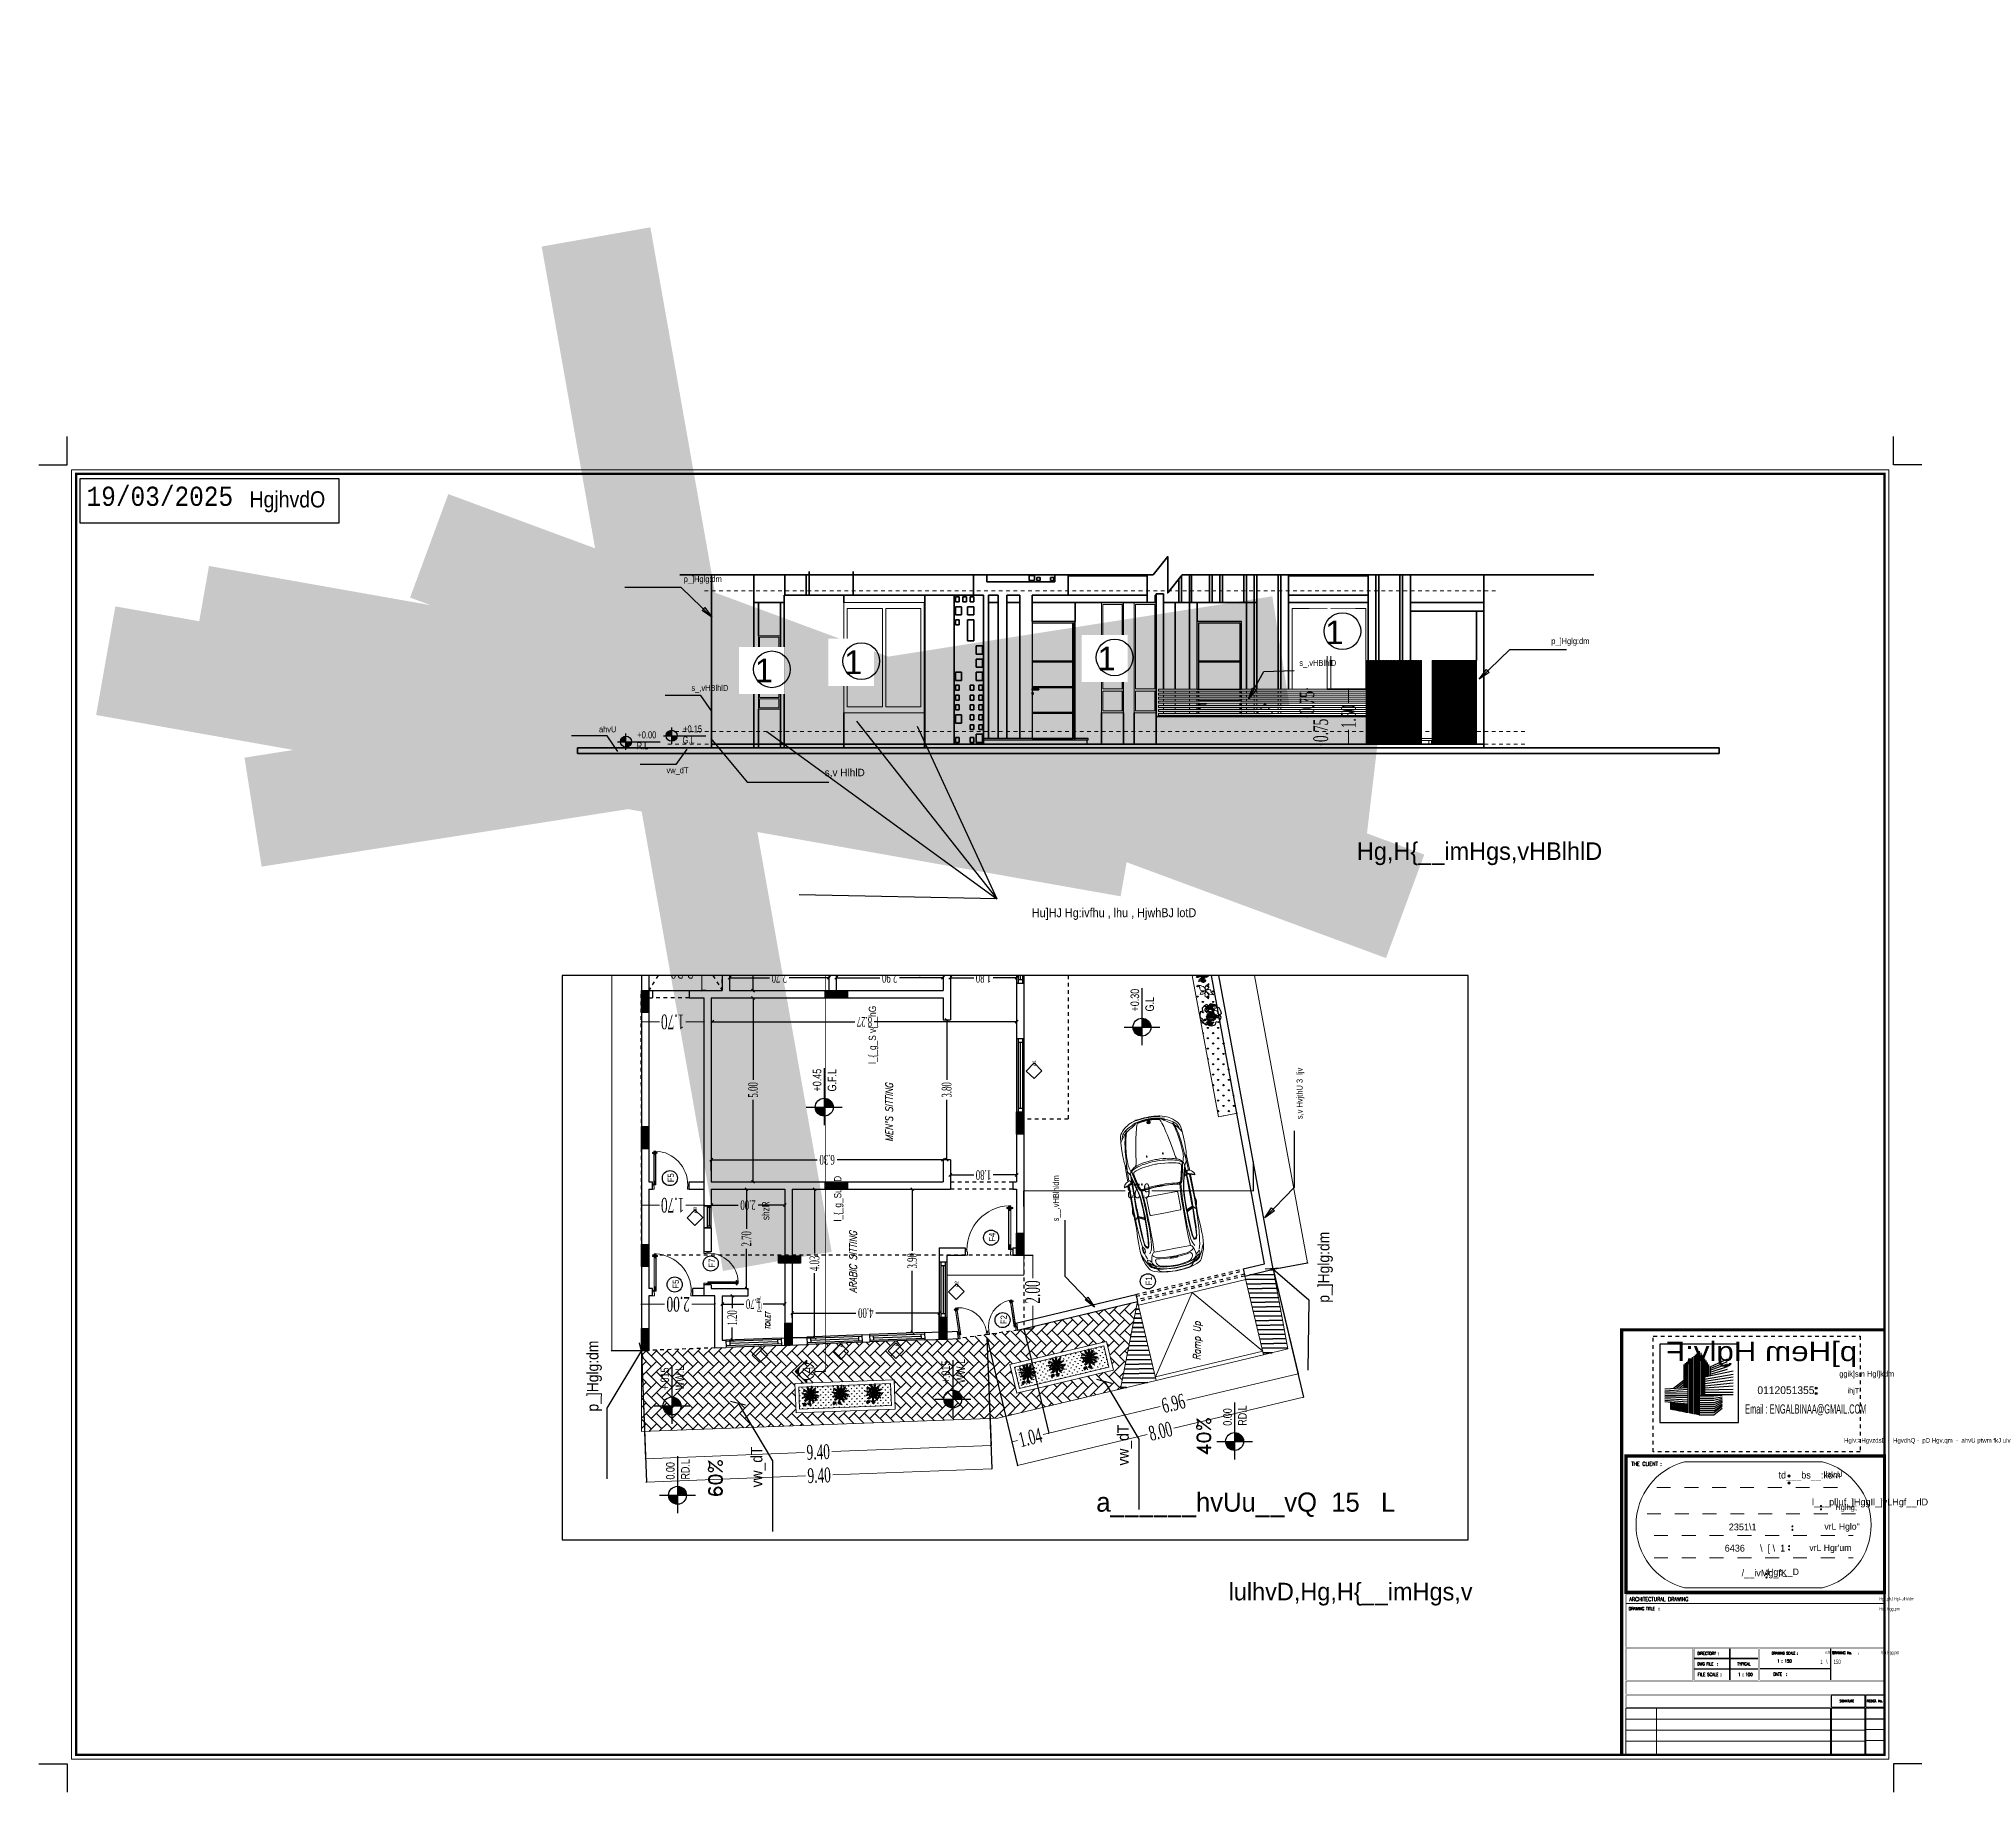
# Model space of a CAD drawing. Header units: metres. Extents: x -434 to 683, y -422 to -228.
# Drawn here: x -434.4 to -381.7, y -316 to -268.3 of the extents above; entities that cross this region are included whole.
import ezdxf
from ezdxf.enums import TextEntityAlignment as Align
from ezdxf.xclip import XClip

# ---------------------------------------------------------------- set-up
doc = ezdxf.new("R2010")
doc.units = ezdxf.units.M
doc.header["$MEASUREMENT"] = 0
doc.header["$XCLIPFRAME"] = 2
doc.header["$PDMODE"] = 34
for name, pattern in [('CENTERX2', [101.6, 63.5, -12.7, 12.7, -12.7]), ('DASHDOT', [1, 0.5, -0.25, 0, -0.25]), ('DASHDOT2', [0.5, 0.25, -0.125, 0, -0.125]), ('DD', [0.2, 0.1, -0.1]), ('DOT', [0.25, 0, -0.25]), ('OVERHEAD 3', [0.0016, 0.001, -0.0006])]:
    doc.linetypes.add(name, pattern=pattern)
for name, color, linetype in [('A-0', 5, 'Continuous'), ('A-DOOR', 1, 'Continuous'), ('A-LVL', 3, 'Continuous'), ('BORDER', 1, 'Continuous'), ('Boundry Wall', 14, 'Continuous'), ('Columns', 41, 'Continuous'), ('DIM', 8, 'Continuous'), ('Dim-inside', 1, 'Continuous'), ('DOOR$WIN', 5, 'Continuous'), ('door1', 20, 'Continuous'), ('DWG-TITLE1', 2, 'Continuous'), ('FLRBOX', 5, 'Continuous'), ('FRN', 45, 'Continuous'), ('Hand Rail', 42, 'Continuous'), ('KOR', 134, 'Continuous'), ('LAWN', 82, 'Continuous'), ('LOGO', 7, 'Continuous'), ('PLANTS', 3, 'Continuous'), ('Section Line', 4, 'Continuous'), ('Section-Line', 4, 'CENTERX2'), ('Stairs', 3, 'Continuous'), ('TEXT', 4, 'Continuous'), ('Text Title', 3, 'Continuous'), ('TREE', 3, 'Continuous'), ('TREES', 3, 'Continuous'), ('TXT', 1, 'Continuous'), ('Viod', 10, 'Continuous'), ('WALL', 7, 'Continuous'), ('window', 5, 'Continuous'), ('Xref Ground .Floor$0$ARROW', 2, 'Continuous')]:
    doc.layers.add(name, color=color, linetype=linetype)
for name, color, linetype, lineweight in [('A-DOOR-FRAM', 31, 'Continuous', 25), ('A-TXT', 3, 'Continuous', 13), ('Dimn Out', 6, 'Continuous', 9), ('door', 114, 'Continuous', 13), ('frame', 12, 'Continuous', 9), ('G-IMPT', 8, 'Continuous', 18), ('GREEN', 74, 'Continuous', 13), ('H', 251, 'Continuous', 5), ('HACH', 8, 'Continuous', 5), ('Level', 255, 'Continuous', 5), ('Raseef', 225, 'Continuous', 13), ('S-STRS-MBND', 31, 'OVERHEAD 3', 5), ('STAIR', 3, 'Continuous', 15), ('tex', 6, 'Continuous', 9), ('walls', 7, 'Continuous', 35), ('Windows', 5, 'Continuous', 15), ('Wood', 27, 'Continuous', 18), ('Xref Ground .Floor$0$A-RMN-15', 181, 'Continuous', 15)]:
    doc.layers.add(name, color=color, linetype=linetype, lineweight=lineweight)
doc.styles.add('546', font='lucon.TTF', dxfattribs={"width": 0.9})
doc.styles.add('arabic', font='xarb.shx')
doc.styles.add('Arial_1', font='arial.ttf', dxfattribs={"height": 0.121855})
doc.styles.add('ATTR', font='trado.ttf', dxfattribs={"width": 0.8, "height": 0.22})
doc.styles.add('B10', font='XARB.shx', dxfattribs={"width": 0.7, "height": 100})
doc.styles.add('DIM100', font='comic.ttf')
doc.styles.add('EA13', font='ROMANT.SHX', dxfattribs={"width": 0.7, "height": 300})
doc.styles.add('ELAH-EN', font='arial.ttf', dxfattribs={"width": 0.75})
doc.styles.add('ITALICT', font='ITALICT.shx', dxfattribs={"height": 0.3})
doc.styles.add('kamal', font='romantic.ttf', dxfattribs={"width": 0.6})
doc.styles.add('KUFFF', font='kufi-sld.shx', dxfattribs={"height": 0.5})
doc.styles.add('MP', font='xarb.shx', dxfattribs={"height": 200})
doc.styles.add('MUTLAQ - TEXT', font='ashraf.shx', dxfattribs={"height": 0.2})
doc.styles.add('NAMES', font='xarb.shx', dxfattribs={"width": 0.9, "height": 0.2})
doc.styles.add('Q', font='italict.shx', dxfattribs={"height": 0.18})
doc.styles.add('Romand_rahak', font='romand.shx')
doc.styles.add('style2', font='sosa.shx')
doc.styles.add('Swis721LtBt', font='swissl.ttf')
doc.styles.add('UTMAN', font='romantic.ttf', dxfattribs={"width": 0.6})
doc.styles.add('X-MOI-KAP1_TBLOCK$0$TR', font='xarb.shx')
doc.styles.add('XARB', font='xarb.shx')
doc.styles.add('Xref Ground .Floor$0$ROOM NO', font='swisscl.ttf')
doc.dimstyles.new('DIM-IN', dxfattribs={"dimscale": 100, "dimtxt": 1.5, "dimasz": 0.5, "dimexe": 1, "dimexo": 1, "dimgap": 0.5, "dimtad": 1, "dimdec": 0, "dimzin": 0, "dimdsep": 46, "dimtxsty": 'style2', "dimblk1": 'ARCHTICK', "dimblk2": 'ARCHTICK', "dimsah": 1, "dimcen": 0.5, "dimdle": 1, "dimclrd": 62, "dimclre": 62, "dimclrt": 256, "dimadec": 0, "dimazin": 0, "dimtfac": 1, "dimtdec": 0, "dimtix": 1, "dimtofl": 0, "dimtmove": 2, "dimatfit": 3, "dimldrblk": 'ARCHTICK', "dimfxl": 1, "dimtolj": 1, "dimtzin": 0, "dimarcsym": 0})
doc.dimstyles.new('KAMAL', dxfattribs={"dimscale": 0.8, "dimtxt": 0.5, "dimasz": 0.1, "dimexe": 0, "dimexo": 0, "dimgap": 0.09, "dimtad": 1, "dimzin": 0, "dimdsep": 46, "dimtxsty": 'kamal', "dimblk": 'OBLIQUE', "dimcen": 0.09, "dimclrd": 15, "dimclre": 8, "dimclrt": 5, "dimadec": 0, "dimazin": 0, "dimtfac": 1, "dimtix": 1, "dimtofl": 0, "dimtmove": 1, "dimatfit": 3, "dimldrblk": 'OBLIQUE', "dimfxl": 0.18, "dimtolj": 1, "dimtzin": 0, "dimarcsym": 0})
doc.dimstyles.new('kamal 1', dxfattribs={"dimscale": 0.8, "dimtxt": 0.33, "dimasz": 0.1, "dimexe": 0, "dimexo": 0, "dimgap": 0.09, "dimtad": 0, "dimzin": 0, "dimdsep": 46, "dimtxsty": 'UTMAN', "dimblk": 'OBLIQUE', "dimcen": 0.09, "dimclrd": 252, "dimclre": 8, "dimclrt": 7, "dimadec": 0, "dimazin": 0, "dimtfac": 1, "dimtix": 1, "dimtofl": 0, "dimtmove": 1, "dimatfit": 3, "dimldrblk": 'OBLIQUE', "dimfxl": 1, "dimtolj": 1, "dimtzin": 0, "dimlwd": -1, "dimarcsym": 0})
doc.dimstyles.new('SD-12.5', dxfattribs={"dimtxt": 0.125, "dimasz": 0.125, "dimexe": 0.075, "dimexo": 0.025, "dimgap": 0.01, "dimtad": 1, "dimdec": 3, "dimlfac": 4, "dimzin": 0, "dimdsep": 46, "dimtxsty": 'MUTLAQ - TEXT', "dimblk1": 'OBLIQUE', "dimblk2": 'OBLIQUE', "dimsah": 1, "dimcen": -0.125, "dimdle": 0.075, "dimclrd": 8, "dimclre": 8, "dimclrt": 1, "dimadec": 0, "dimazin": 0, "dimtfac": 1, "dimtdec": 3, "dimtofl": 0, "dimtmove": 2, "dimatfit": 3, "dimldrblk": 'OBLIQUE', "dimfxl": 1, "dimtolj": 1, "dimtzin": 0, "dimarcsym": 0})
doc.dimstyles.new('UTMAN 77', dxfattribs={"dimscale": 0.8, "dimtxt": 0.1, "dimasz": 0.1, "dimexe": 0, "dimexo": 0, "dimgap": 0.09, "dimtad": 0, "dimzin": 0, "dimdsep": 46, "dimtxsty": 'UTMAN', "dimblk": 'OBLIQUE', "dimcen": 0.09, "dimclrd": 252, "dimclre": 8, "dimclrt": 7, "dimadec": 0, "dimazin": 0, "dimtfac": 1, "dimtix": 1, "dimtofl": 0, "dimtmove": 1, "dimatfit": 3, "dimldrblk": 'OBLIQUE', "dimfxl": 0.18, "dimtolj": 1, "dimtzin": 0, "dimlwd": -1, "dimarcsym": 0})

msp = doc.modelspace()

# ---------------------------------------------------------------- texts
at = {"layer": 'A-TXT', "color": 7, "style": 'arabic'}
msp.add_text('s,v HlhlD', height=0.2038, dxfattribs=at).set_placement((-413.004, -288.389, 0))
at = {"layer": 'TEXT', "color": 6, "style": 'NAMES', "width": 0.9}
for s, p in [('p_]Hglg:dm', (-416.836, -283.109, 0)), ('p_]Hglg:dm', (-393.25, -284.795, 0)), ('s_,vHBlhlD', (-400.099, -285.391, 0))]:
    msp.add_text(s, height=0.1632, dxfattribs=at).set_placement(p)
at = {"layer": 'TEXT', "color": 4, "style": 'NAMES', "width": 0.9}
for s, height, p in [('s_,vHBlhlD', 0.1632, (-416.625, -286.069, 0)), ('ahvU', 0.1632, (-419.139, -287.194, 0)), ('vw_dT', 0.1632, (-417.303, -288.309, 0)), ('Hu]HJ Hg:ivfhu , lhu , HjwhBJ lotD', 0.24485, (-407.374, -292.222, 0))]:
    msp.add_text(s, height=height, dxfattribs=at).set_placement(p)
at = {"layer": 'TEXT', "color": 1, "ltscale": 0.1, "style": 'XARB'}
for s, p in [('Hg,H{__imHgs,vHBlhlD', (-398.535, -290.665, 0)), ('lulhvD,Hg,H{__imHgs,v', (-402.023, -310.795))]:
    msp.add_text(s, height=0.47728, dxfattribs=at).set_placement(p)

# ---------------------------------------------------------------- blocks, each defined once
blk = doc.blocks.new('eeeqefgf')
at = {"layer": 'TREE', "linetype": 'Continuous', "lineweight": 0}
for p, q in [((1260.65, -83.789), (1260.552, -83.805)), ((1260.797, -83.837), (1260.584, -83.765)), ((1260.654, -83.785), (1260.608, -83.727)), ((1260.682, -83.719), (1260.623, -83.714)), ((1260.648, -83.68), (1261.286, -84.364)), ((1260.717, -83.752), (1260.677, -83.658)), ((1260.779, -83.663), (1260.705, -83.638)), ((1260.814, -83.852), (1260.769, -83.602)), ((1260.776, -83.651), (1260.828, -83.578)), ((1260.897, -83.614), (1260.85, -83.572)), ((1260.976, -83.736), (1260.875, -83.569)), ((1260.899, -83.612), (1260.926, -83.557)), ((1260.978, -83.633), (1260.949, -83.56)), ((1260.976, -83.766), (1261.13, -83.587)), ((1260.983, -83.639), (1261.028, -83.562)), ((1261.074, -83.649), (1261.058, -83.564)), ((1261.079, -83.654), (1261.18, -83.611)), ((1261.14, -83.853), (1261.236, -83.638)), ((1261.142, -83.856), (1261.369, -83.785)), ((1261.212, -83.696), (1261.266, -83.67)), ((1261.221, -83.672), (1261.218, -83.631)), ((1261.262, -83.745), (1261.283, -83.68)), ((1261.265, -83.736), (1261.326, -83.73)), ((1261.317, -83.804), (1261.346, -83.752)), ((1260.562, -84.081), (1260.501, -84.073)), ((1260.56, -84.007), (1260.503, -83.971)), ((1260.576, -84.008), (1260.503, -84.046)), ((1261.43, -84.038), (1260.504, -84.006)), ((1260.574, -83.9), (1260.516, -83.914)), ((1260.706, -84.012), (1260.534, -83.862)), ((1260.595, -83.915), (1260.547, -83.825)), ((1261.035, -84.417), (1261.099, -84.468)), ((1261.134, -84.199), (1261.368, -84.262)), ((1261.135, -84.204), (1261.18, -84.437)), ((1261.161, -84.35), (1261.143, -84.452)), ((1261.165, -84.371), (1261.225, -84.415)), ((1261.199, -84.034), (1261.419, -84.149)), ((1261.203, -84.03), (1261.416, -83.907)), ((1261.222, -84.298), (1261.248, -84.393)), ((1261.234, -84.311), (1261.318, -84.329)), ((1261.296, -84.244), (1261.387, -84.224)), ((1261.301, -83.808), (1261.384, -83.821)), ((1261.31, -84.246), (1261.342, -84.301)), ((1261.351, -83.942), (1261.429, -83.954)), ((1261.351, -84.113), (1261.427, -84.102)), ((1261.355, -84.114), (1261.403, -84.194)), ((1261.357, -84.036), (1261.427, -84.086)), ((1261.36, -83.939), (1261.405, -83.861)), ((1261.36, -84.035), (1261.433, -83.991))]:
    blk.add_line(p, q, dxfattribs=at)
at = {"layer": 'TREE', "color": 87, "linetype": 'Continuous', "lineweight": 0}
for p, q in [((1261.309, -83.703), (1260.625, -84.341)), ((1260.951, -84.485), (1260.983, -83.559)), ((1260.706, -84.012), (1260.51, -84.104)), ((1260.547, -84.09), (1260.521, -84.154)), ((1260.593, -84.218), (1260.533, -84.179)), ((1260.772, -84.201), (1260.545, -84.222)), ((1260.611, -84.216), (1260.585, -84.285)), ((1260.674, -84.293), (1260.598, -84.308)), ((1260.668, -84.299), (1260.648, -84.362)), ((1260.701, -84.347), (1260.656, -84.37)), ((1260.778, -84.195), (1260.68, -84.392)), ((1260.708, -84.341), (1260.728, -84.422)), ((1260.874, -84.411), (1260.799, -84.452)), ((1260.959, -84.267), (1260.843, -84.47)), ((1260.871, -84.42), (1260.883, -84.484)), ((1260.951, -84.43), (1260.903, -84.485)), ((1260.955, -84.406), (1260.997, -84.488)), ((1260.958, -84.279), (1261.07, -84.479)), ((1261.028, -84.409), (1261.012, -84.488))]:
    blk.add_line(p, q, dxfattribs=at)
at = {"layer": 'TREE', "linetype": 'Continuous', "lineweight": 0, "style": 'ATTR', "width": 0.8, "flags": 9}
blk.add_attdef('ESTCODE', (1260.967, -84.022), '', height=0.00546, rotation=222.97821, dxfattribs=at)
blk = doc.blocks.new('SHRB7')
at = {"color": 84}
for centre, radius, start, end in [((-0.43, -0.01), 0.127, 38.6571, 111.1583), ((-0.38, 0.16), 0.108, 210.709, 299.1064), ((-0.43, 0.12), 0.059, 13.3115, 125.5828), ((-0.4, 0.2), 0.0681, 203.4613, 295.4329), ((-0.31, 0.32), 0.0887, 191.7015, 269.7406), ((-0.39, 0.22), 0.0753, 2.8639, 98.5782), ((-0.32, 0.11), 0.0835, 13.2488, 122.5832), ((-0.28, 0.21), 0.0926, 200.5035, 295.3285), ((-0.18, 0.36), 0.108, 170.709, 259.1064), ((-0.33, 0.26), 0.127, 358.6571, 71.1583), ((-0.24, 0.36), 0.059, 333.3115, 85.5828), ((-0.17, 0.4), 0.0681, 163.4613, 255.4329), ((-0.17, 0.28), 0.0835, 333.2488, 82.5832), ((-0.07, 0.33), 0.0926, 160.5035, 255.3285), ((-0.03, 0.43), 0.0887, 151.7015, 229.7406), ((-0.15, 0.41), 0.0753, 322.8639, 58.5782), ((0.1, 0.38), 0.108, 130.709, 219.1064), ((-0.08, 0.4), 0.127, 318.6571, 31.1583), ((0.13, 0.41), 0.0681, 123.4613, 215.4329), ((0.05, 0.42), 0.059, 293.3115, 45.5828), ((0.17, 0.29), 0.0926, 120.5035, 215.3285), ((0.06, 0.31), 0.0835, 293.2488, 42.5832), ((0.27, 0.34), 0.0887, 111.7015, 189.7406), ((0.16, 0.4), 0.0753, 282.8639, 18.5782), ((0.33, 0.22), 0.108, 90.709, 179.1064), ((0.21, 0.35), 0.127, 278.6571, 351.1583), ((0.32, 0.11), 0.0926, 80.5035, 175.3285), ((0.25, 0.19), 0.0835, 253.2488, 2.5832), ((0.37, 0.22), 0.0681, 83.4613, 175.4329), ((0.32, 0.28), 0.059, 253.3115, 5.5828), ((0.4, -0.05), 0.108, 50.709, 139.1064), ((0.39, 0.13), 0.127, 238.6571, 311.1583), ((0.43, 0.08), 0.0887, 71.7015, 149.7406), ((0.39, 0.2), 0.0753, 242.8639, 338.5782), ((-0.45, -0.08), 0.0753, 42.8639, 138.5782), ((-0.45, 0.04), 0.0887, 231.7015, 309.7406), ((-0.42, -0.18), 0.059, 53.3115, 165.5828), ((-0.44, -0.1), 0.0681, 243.4613, 335.4329), ((-0.33, -0.28), 0.127, 78.6571, 151.1583), ((-0.41, -0.12), 0.108, 250.709, 339.1064), ((-0.32, -0.12), 0.0835, 53.2488, 162.5832), ((-0.36, -0.01), 0.0926, 240.5035, 335.3285), ((-0.39, -0.26), 0.0887, 271.7015, 349.7406), ((-0.31, -0.35), 0.0753, 82.8639, 178.5782), ((-0.18, -0.3), 0.0835, 93.2488, 202.5832), ((-0.28, -0.36), 0.0681, 283.4613, 15.4329), ((-0.21, -0.4), 0.059, 93.3115, 205.5828), ((-0.28, -0.24), 0.0926, 280.5035, 15.3285), ((-0.25, -0.35), 0.108, 290.709, 19.1064), ((-0.08, -0.43), 0.127, 118.6571, 191.1583), ((-0.02, -0.46), 0.0753, 122.8639, 218.5782), ((-0.14, -0.44), 0.0887, 311.7015, 29.7406), ((0.04, -0.34), 0.0835, 133.2488, 242.5832), ((-0.07, -0.36), 0.0926, 320.5035, 55.3285), ((0.08, -0.44), 0.059, 133.3115, 245.5828), ((0, -0.46), 0.0681, 323.4613, 55.4329), ((0.2, -0.38), 0.127, 158.6571, 231.1583), ((0.03, -0.43), 0.108, 330.709, 59.1064), ((0.17, -0.32), 0.0926, 0.5035, 95.3285), ((0.24, -0.24), 0.0835, 173.2488, 282.5832), ((0.27, -0.37), 0.0753, 162.8639, 258.5782), ((0.17, -0.43), 0.0887, 351.7015, 69.7406), ((0.32, -0.13), 0.0926, 40.5035, 135.3285), ((0.33, -0.02), 0.0835, 213.2488, 322.5832), ((0.28, -0.31), 0.108, 10.709, 99.1064), ((0.39, -0.16), 0.127, 198.6571, 271.1583), ((0.29, -0.35), 0.0681, 3.4613, 95.4329), ((0.34, -0.29), 0.059, 173.3115, 285.5828), ((0.39, -0.22), 0.0887, 31.7015, 109.7406), ((0.43, -0.11), 0.0753, 202.8639, 298.5782), ((0.43, -0.08), 0.0681, 43.4613, 135.4329), ((0.43, 0), 0.059, 213.3115, 325.5828)]:
    blk.add_arc(centre, radius, start, end, dxfattribs=at)
blk = doc.blocks.new('Pl-11')
at = {"color": 2}
for p, q in [((-0.16, 0.07), (-0.43, 0)), ((-0.36, 0.28), (-0.09, 0.03)), ((-0.08, 0.1), (-0.36, 0.28)), ((-0.12, 0.05), (-0.16, 0.07)), ((0.03, 0.15), (-0.1, 0.34)), ((-0.1, 0.34), (-0.1, 0.11)), ((-0.04, 0.05), (-0.09, 0.12)), ((-0.09, 0.12), (-0.06, 0.04)), ((-0.09, 0.03), (0, 0)), ((-0.05, 0.08), (-0.07, 0.1)), ((-0.06, 0.04), (0, 0)), ((0, 0), (-0.05, 0.08)), ((0, 0), (-0.04, 0.05)), ((0.2, 0.33), (0, 0.1)), ((0, 0.1), (0, 0)), ((0.02, 0.05), (0, 0)), ((0.03, 0.01), (0, 0)), ((0.02, 0.13), (0.03, 0.15)), ((0.17, 0.14), (0.02, 0.05)), ((0.05, -0.04), (0.03, 0.01)), ((0.03, 0), (0.05, 0.01)), ((0.05, 0.01), (0.17, 0.14)), ((0.11, 0.1), (0.2, 0.33)), ((0.42, 0.09), (0.14, 0.1)), ((0.17, -0.04), (0.42, 0.09)), ((-0.43, 0), (-0.17, -0.07)), ((-0.1, -0.01), (-0.36, -0.22)), ((-0.36, -0.22), (-0.05, -0.08)), ((0, 0), (-0.1, -0.01)), ((0, 0), (-0.05, -0.13)), ((-0.05, -0.08), (0, 0)), ((-0.05, -0.13), (0, -0.34)), ((0, 0), (0, -0.03)), ((0, 0), (0, -0.08)), ((0, -0.03), (0.05, -0.04)), ((0, -0.08), (0.18, -0.26)), ((0, -0.34), (0.05, -0.14)), ((0.14, -0.02), (0.03, -0.01)), ((0.08, -0.03), (0.04, -0.01)), ((0.18, -0.26), (0.08, -0.03)), ((0.11, -0.11), (0.31, -0.17)), ((0.31, -0.17), (0.14, -0.02)), ((0.15, -0.03), (0.17, -0.04))]:
    blk.add_line(p, q, dxfattribs=at)
at = {"xscale": 1.135497979571113, "yscale": 1.135497979571113, "zscale": 1.135497979571113}
blk.add_blockref('SHRB7', (0, 0.02), dxfattribs=at)
blk = doc.blocks.new('FG', base_point=(0.7, 1))
at = {"color": 101}
for centre, radius in [((0.58, 1.06), 0.00797), ((0.59, 0.92), 0.00938), ((0.61, 1.03), 0.0101), ((0.65, 1.2), 0.00787), ((0.65, 0.88), 0.00997), ((0.65, 0.85), 0.0108), ((0.67, 1.12), 0.0094), ((0.68, 1.16), 0.00888), ((0.68, 0.86), 0.0095), ((0.71, 1.13), 0.00888), ((0.74, 0.91), 0.0125), ((0.78, 1.05), 0.00938), ((0.79, 1.17), 0.00794), ((0.8, 0.92), 0.00956)]:
    blk.add_circle(centre, radius, dxfattribs=at)
at = {"color": 61}
blk.add_circle((0.66, 1.01), 0.0135, dxfattribs=at)
at = {"color": 130}
blk.add_circle((0.67, 0.98), 0.0135, dxfattribs=at)
at = {"color": 220}
blk.add_circle((0.68, 1.03), 0.0135, dxfattribs=at)
at = {"color": 2}
for centre, radius in [((0.7, 1), 0.025), ((0.71, 1.04), 0.0135)]:
    blk.add_circle(centre, radius, dxfattribs=at)
at = {"color": 41}
blk.add_circle((0.69, 0.96), 0.0135, dxfattribs=at)
at = {"color": 11}
blk.add_circle((0.72, 0.97), 0.0135, dxfattribs=at)
at = {"color": 33}
blk.add_circle((0.73, 1.02), 0.0135, dxfattribs=at)
at = {"color": 22}
blk.add_circle((0.74, 0.99), 0.0135, dxfattribs=at)
blk = doc.blocks.new('A$C6EF157F1')
for p, q in [((0.073, 0.239), (0.008, 0.227)), ((0.109, 0.295), (0.055, 0.275)), ((0.109, 0.188), (0.071, 0.17)), ((0.178, 0.265), (0.073, 0.239)), ((0.176, 0.295), (0.109, 0.295)), ((0.162, 0.23), (0.109, 0.188)), ((0.159, 0.416), (0.13, 0.485)), ((0.18, 0.408), (0.13, 0.438)), ((0.153, 0.17), (0.135, 0.115)), ((0.195, 0.221), (0.153, 0.17)), ((0.196, 0.365), (0.159, 0.416)), ((0.233, 0.275), (0.162, 0.23)), ((0.239, 0.289), (0.176, 0.295)), ((0.252, 0.278), (0.178, 0.265)), ((0.221, 0.356), (0.18, 0.408)), ((0.241, 0.261), (0.195, 0.216)), ((0.253, 0.295), (0.196, 0.365)), ((0.218, 0.459), (0.213, 0.506)), ((0.25, 0.259), (0.213, 0.154)), ((0.213, 0.154), (0.215, 0.075)), ((0.215, 0.075), (0.213, 0.058)), ((0.227, 0.374), (0.218, 0.459)), ((0.256, 0.303), (0.221, 0.356)), ((0.253, 0.303), (0.227, 0.374)), ((0.237, 0.103), (0.227, 0.062)), ((0.246, 0.254), (0.237, 0.171)), ((0.237, 0.171), (0.237, 0.103)), ((0.256, 0.254), (0.265, 0.191)), ((0.265, 0.191), (0.279, 0.126)), ((0.268, 0.253), (0.293, 0.162)), ((0.272, 0.284), (0.375, 0.324)), ((0.277, 0.298), (0.296, 0.358)), ((0.277, 0.259), (0.332, 0.226)), ((0.279, 0.126), (0.31, 0.078)), ((0.282, 0.29), (0.378, 0.297)), ((0.286, 0.294), (0.33, 0.365)), ((0.29, 0.276), (0.36, 0.192)), ((0.293, 0.162), (0.304, 0.104)), ((0.296, 0.358), (0.312, 0.423)), ((0.312, 0.423), (0.304, 0.48)), ((0.304, 0.104), (0.324, 0.05)), ((0.33, 0.365), (0.36, 0.426)), ((0.332, 0.226), (0.391, 0.197)), ((0.36, 0.426), (0.386, 0.459)), ((0.36, 0.192), (0.441, 0.126)), ((0.375, 0.324), (0.417, 0.365)), ((0.378, 0.297), (0.452, 0.312)), ((0.391, 0.197), (0.449, 0.191)), ((0.417, 0.365), (0.503, 0.374)), ((0.452, 0.312), (0.48, 0.314))]:
    blk.add_line(p, q)
at = {"xscale": 0.2, "yscale": 0.2, "zscale": 0.2}
for p in [(0.025, 0.318), (0.079, 0.209), (0.097, 0.096), (0.118, 0.406), (0.128, 0.278), (0.19, 0.182), (0.201, 0.092), (0.202, 0.369), (0.255, 0.032), (0.261, 0.455), (0.281, 0.344), (0.287, 0.195), (0.33, 0.141), (0.335, 0.386), (0.352, 0.069), (0.386, 0.145), (0.395, 0.444), (0.404, 0.237), (0.434, 0.365)]:
    blk.add_blockref('FG', p, dxfattribs=at)
blk = doc.blocks.new('door-1m-wall-15')
at = {"layer": 'door', "color": 211}
for p, q in [((-0.115, 1.003), (-0.092, 1.003)), ((-0.114, 0.973), (-0.092, 0.973)), ((-0.085, 0.938), (-0.085, 0.22)), ((-0.045, 0.938), (-0.045, 0.22)), ((-0.036, 1.003), (-0.014, 1.003)), ((-0.036, 0.973), (-0.014, 0.973)), ((-0.04, 0.22), (-0.09, 0.22)), ((-0.075, 0.12), (-0.075, 0.22)), ((-0.055, 0.12), (-0.055, 0.22))]:
    blk.add_line(p, q, dxfattribs=at)
at = {"layer": 'door'}
for p, q in [((-0.09, 1.038), (-0.04, 1.038)), ((-0.09, 0.12), (-0.09, 1.038)), ((-0.09, 0.938), (-0.04, 0.938)), ((-0.075, 0.938), (-0.075, 1.038)), ((-0.055, 0.938), (-0.055, 1.038)), ((-0.04, 1.038), (-0.04, 0.12)), ((-1.002, 0.01), (-1.002, 0.12)), ((-1.002, 0.12), (-0.962, 0.12)), ((-1.002, 0), (-1.002, 0.01)), ((-0.952, 0), (-1.002, 0)), ((-0.962, 0.115), (-0.962, 0.07)), ((-0.962, 0.07), (-0.952, 0.07)), ((-0.952, 0.07), (-0.952, 0)), ((-0.04, 0.12), (-0.09, 0.12)), ((-0.04, 0.07), (-0.05, 0.07)), ((-0.05, 0.07), (-0.05, 0)), ((-0.05, 0), (0, 0)), ((0, 0.12), (-0.04, 0.12)), ((-0.04, 0.12), (-0.04, 0.07)), ((0, 0), (0, 0.12))]:
    blk.add_line(p, q, dxfattribs=at)
at = {"layer": 'door', "extrusion": (0, 0, -1)}
for centre, major_axis, ratio, start_param, end_param in [((-0.04, 0.118), (-0.858, 0.338), 0.999989, -0.380468, 1.141397), ((-0.026, 0.133), (-0.00347, 0.00347), 1, 4.712389, 10.995574)]:
    blk.add_ellipse(centre, major_axis=major_axis, ratio=ratio, start_param=start_param, end_param=end_param, dxfattribs=at)
at = {"layer": 'door', "color": 211, "extrusion": (0, 0, -1)}
for centre, major_axis, start_param, end_param in [((-0.115, 0.988), (0.0106, 0.0106), 3.141593, 9.424778), ((-0.014, 0.988), (-0.0106, 0.0106), 4.712389, 10.995574)]:
    blk.add_ellipse(centre, major_axis=major_axis, ratio=1, start_param=start_param, end_param=end_param, dxfattribs=at)
blk = doc.blocks.new('_OBLIQUE')
at = {"color": 0, "linetype": 'ByBlock'}
blk.add_line((-0.5, -0.5), (0.5, 0.5), dxfattribs=at)
blk = doc.blocks.new('*D377')
at = {"layer": 'DEFPOINTS', "color": 0, "transparency": 16777216}
for p in [(48847.126, 5016.112), (48847.126, 5016.112), (48847.126, 5013.912)]:
    blk.add_point(p, dxfattribs=at)
at = {"layer": 'Dim-inside', "color": 252, "transparency": 16777216}
for p, q in [((48847.126, 5016.112), (48847.126, 5015.283)), ((48847.126, 5013.912), (48847.126, 5014.741))]:
    blk.add_line(p, q, dxfattribs=at)
at = {"layer": 'Dim-inside', "color": 252, "transparency": 16777216, "xscale": 0.08000000000000002, "yscale": 0.08000000000000002, "zscale": 0.08000000000000002}
for p, rotation in [((48847.126, 5016.112), 90), ((48847.126, 5013.912), 270)]:
    blk.add_blockref('_OBLIQUE', p, dxfattribs=dict(at, rotation=rotation))
at = {"layer": 'Dim-inside', "color": 7, "transparency": 16777216, "insert": (48847.126, 5015.012), "char_height": 0.264, "attachment_point": 5, "rotation": 90, "style": 'UTMAN'}
blk.add_mtext('\\A1;2.20', dxfattribs=at)
blk = doc.blocks.new('*D378')
at = {"layer": 'DEFPOINTS', "color": 0, "transparency": 16777216}
for p in [(48841.053, 5014.247), (48841.053, 5014.247), (48848.053, 5013.697)]:
    blk.add_point(p, dxfattribs=at)
at = {"layer": 'Dim-inside', "color": 252, "transparency": 16777216}
for p, q in [((48841.053, 5014.247), (48844.281, 5014.247)), ((48848.053, 5014.247), (48844.825, 5014.247))]:
    blk.add_line(p, q, dxfattribs=at)
at = {"layer": 'Dim-inside', "color": 8, "lineweight": -2, "transparency": 16777216}
blk.add_line((48848.053, 5013.697), (48848.053, 5014.247), dxfattribs=at)
at = {"layer": 'Dim-inside', "color": 252, "transparency": 16777216, "xscale": 0.08000000000000002, "yscale": 0.08000000000000002, "zscale": 0.08000000000000002, "rotation": 180}
blk.add_blockref('_OBLIQUE', (48841.053, 5014.247), dxfattribs=at)
at = {"layer": 'Dim-inside', "color": 252, "transparency": 16777216, "xscale": 0.08000000000000002, "yscale": 0.08000000000000002, "zscale": 0.08000000000000002}
blk.add_blockref('_OBLIQUE', (48848.053, 5014.247), dxfattribs=at)
at = {"layer": 'Dim-inside', "color": 7, "transparency": 16777216, "insert": (48844.553, 5014.247), "char_height": 0.264, "attachment_point": 5, "style": 'UTMAN'}
blk.add_mtext('\\A1;7.00', dxfattribs=at)
blk = doc.blocks.new('*D379')
at = {"layer": 'DEFPOINTS', "color": 0, "ltscale": 50, "transparency": 16777216}
for p in [(48838.183, 5016.112), (48838.183, 5016.112), (48838.183, 5013.912)]:
    blk.add_point(p, dxfattribs=at)
at = {"layer": 'Dimn Out', "color": 252, "ltscale": 50, "transparency": 16777216}
for p, q in [((48838.183, 5016.112), (48838.183, 5015.385)), ((48838.183, 5013.912), (48838.183, 5014.639))]:
    blk.add_line(p, q, dxfattribs=at)
at = {"layer": 'Dimn Out', "color": 252, "ltscale": 50, "transparency": 16777216, "xscale": 0.024, "yscale": 0.024, "zscale": 0.024}
for p, rotation in [((48838.183, 5016.112), 90), ((48838.183, 5013.912), 270)]:
    blk.add_blockref('_OBLIQUE', p, dxfattribs=dict(at, rotation=rotation))
at = {"layer": 'Dimn Out', "color": 7, "ltscale": 50, "transparency": 16777216, "insert": (48838.183, 5015.012), "char_height": 0.4, "attachment_point": 5, "rotation": 90, "style": 'UTMAN'}
blk.add_mtext('\\A1;2.20', dxfattribs=at)
blk = doc.blocks.new('*D380')
at = {"layer": 'DEFPOINTS', "color": 0, "ltscale": 50, "transparency": 16777216}
for p in [(48837.653, 5014.468), (48837.653, 5014.362), (48840.852, 5014.262)]:
    blk.add_point(p, dxfattribs=at)
at = {"layer": 'Dimn Out', "color": 8, "lineweight": -2, "ltscale": 50, "transparency": 16777216}
for p, q in [((48837.653, 5014.362), (48837.653, 5014.468)), ((48840.852, 5014.262), (48840.852, 5014.468))]:
    blk.add_line(p, q, dxfattribs=at)
at = {"layer": 'Dimn Out', "color": 252, "ltscale": 50, "transparency": 16777216}
for p, q in [((48837.653, 5014.468), (48838.882, 5014.468)), ((48840.852, 5014.468), (48839.623, 5014.468))]:
    blk.add_line(p, q, dxfattribs=at)
at = {"layer": 'Dimn Out', "color": 252, "ltscale": 50, "transparency": 16777216, "xscale": 0.024, "yscale": 0.024, "zscale": 0.024, "rotation": 180}
blk.add_blockref('_OBLIQUE', (48837.653, 5014.468), dxfattribs=at)
at = {"layer": 'Dimn Out', "color": 252, "ltscale": 50, "transparency": 16777216, "xscale": 0.024, "yscale": 0.024, "zscale": 0.024}
blk.add_blockref('_OBLIQUE', (48840.852, 5014.468), dxfattribs=at)
at = {"layer": 'Dimn Out', "color": 7, "ltscale": 50, "transparency": 16777216, "insert": (48839.253, 5014.468), "char_height": 0.4, "attachment_point": 5, "style": 'UTMAN'}
blk.add_mtext('\\A1;3.20', dxfattribs=at)
blk = doc.blocks.new('*D381')
at = {"layer": 'DEFPOINTS', "color": 0, "ltscale": 50, "transparency": 16777216}
for p in [(48836.805, 5016.112), (48836.805, 5016.112), (48836.805, 5014.412)]:
    blk.add_point(p, dxfattribs=at)
at = {"layer": 'Dimn Out', "color": 252, "ltscale": 50, "transparency": 16777216}
for p, q in [((48836.805, 5016.112), (48836.805, 5015.621)), ((48836.805, 5014.412), (48836.805, 5014.903))]:
    blk.add_line(p, q, dxfattribs=at)
at = {"layer": 'Dimn Out', "color": 252, "ltscale": 50, "transparency": 16777216, "xscale": 0.024, "yscale": 0.024, "zscale": 0.024}
for p, rotation in [((48836.805, 5016.112), 90), ((48836.805, 5014.412), 270)]:
    blk.add_blockref('_OBLIQUE', p, dxfattribs=dict(at, rotation=rotation))
at = {"layer": 'Dimn Out', "color": 7, "ltscale": 50, "transparency": 16777216, "insert": (48836.805, 5015.262), "char_height": 0.4, "attachment_point": 5, "rotation": 90, "style": 'UTMAN'}
blk.add_mtext('\\A1;1.70', dxfattribs=at)
blk = doc.blocks.new('*D382')
at = {"layer": 'DEFPOINTS', "color": 0, "ltscale": 50, "transparency": 16777216}
for p in [(48829.129, 5016.112), (48829.129, 5016.112), (48829.129, 5014.112)]:
    blk.add_point(p, dxfattribs=at)
at = {"layer": 'Dimn Out', "color": 252, "ltscale": 50, "transparency": 16777216}
for p, q in [((48829.129, 5016.112), (48829.129, 5015.485)), ((48829.129, 5014.112), (48829.129, 5014.739))]:
    blk.add_line(p, q, dxfattribs=at)
at = {"layer": 'Dimn Out', "color": 252, "ltscale": 50, "transparency": 16777216, "xscale": 0.024, "yscale": 0.024, "zscale": 0.024}
for p, rotation in [((48829.129, 5016.112), 90), ((48829.129, 5014.112), 270)]:
    blk.add_blockref('_OBLIQUE', p, dxfattribs=dict(at, rotation=rotation))
at = {"layer": 'Dimn Out', "color": 7, "ltscale": 50, "transparency": 16777216, "insert": (48829.129, 5015.112), "char_height": 0.4, "attachment_point": 5, "rotation": 90, "style": 'UTMAN'}
blk.add_mtext('\\A1;2.00', dxfattribs=at)
blk = doc.blocks.new('*D383')
at = {"layer": 'DEFPOINTS', "color": 0, "ltscale": 50, "transparency": 16777216}
for p in [(48831.822, 5016.112), (48831.822, 5016.112), (48831.822, 5014.412)]:
    blk.add_point(p, dxfattribs=at)
at = {"layer": 'Dimn Out', "color": 252, "ltscale": 50, "transparency": 16777216}
for p, q in [((48831.822, 5016.112), (48831.822, 5015.621)), ((48831.822, 5014.412), (48831.822, 5014.903))]:
    blk.add_line(p, q, dxfattribs=at)
at = {"layer": 'Dimn Out', "color": 252, "ltscale": 50, "transparency": 16777216, "xscale": 0.024, "yscale": 0.024, "zscale": 0.024}
for p, rotation in [((48831.822, 5016.112), 90), ((48831.822, 5014.412), 270)]:
    blk.add_blockref('_OBLIQUE', p, dxfattribs=dict(at, rotation=rotation))
at = {"layer": 'Dimn Out', "color": 7, "ltscale": 50, "transparency": 16777216, "insert": (48831.822, 5015.262), "char_height": 0.4, "attachment_point": 5, "rotation": 90, "style": 'UTMAN'}
blk.add_mtext('\\A1;1.70', dxfattribs=at)
blk = doc.blocks.new('*D384')
at = {"layer": 'DEFPOINTS', "color": 0, "transparency": 16777216}
for p in [(48854.353, 5015.912), (48857.671, 5015.912), (48857.671, 5015.313)]:
    blk.add_point(p, dxfattribs=at)
at = {"layer": 'Dim-inside', "color": 8, "lineweight": -2, "transparency": 16777216}
for p, q in [((48854.353, 5015.912), (48854.353, 5015.313)), ((48857.671, 5015.912), (48857.671, 5015.313))]:
    blk.add_line(p, q, dxfattribs=at)
at = {"layer": 'Dim-inside', "color": 252, "transparency": 16777216}
for p, q in [((48854.353, 5015.313), (48855.743, 5015.313)), ((48857.671, 5015.313), (48856.281, 5015.313))]:
    blk.add_line(p, q, dxfattribs=at)
at = {"layer": 'Dim-inside', "color": 252, "transparency": 16777216, "xscale": 0.08000000000000002, "yscale": 0.08000000000000002, "zscale": 0.08000000000000002, "rotation": 180}
blk.add_blockref('_OBLIQUE', (48854.353, 5015.313), dxfattribs=at)
at = {"layer": 'Dim-inside', "color": 252, "transparency": 16777216, "xscale": 0.08000000000000002, "yscale": 0.08000000000000002, "zscale": 0.08000000000000002}
blk.add_blockref('_OBLIQUE', (48857.671, 5015.313), dxfattribs=at)
at = {"layer": 'Dim-inside', "color": 7, "transparency": 16777216, "insert": (48856.012, 5015.313), "char_height": 0.264, "attachment_point": 5, "style": 'UTMAN'}
blk.add_mtext('\\A1;3.32', dxfattribs=at)
blk = doc.blocks.new('*D385')
at = {"layer": 'DEFPOINTS', "color": 0, "transparency": 16777216}
for p in [(48856.853, 5015.912), (48856.853, 5015.912), (48856.853, 5011.912)]:
    blk.add_point(p, dxfattribs=at)
at = {"layer": 'Dim-inside', "color": 252, "transparency": 16777216}
for p, q in [((48856.853, 5015.912), (48856.853, 5014.185)), ((48856.853, 5011.912), (48856.853, 5013.639))]:
    blk.add_line(p, q, dxfattribs=at)
at = {"layer": 'Dim-inside', "color": 252, "transparency": 16777216, "xscale": 0.08000000000000002, "yscale": 0.08000000000000002, "zscale": 0.08000000000000002}
for p, rotation in [((48856.853, 5015.912), 90), ((48856.853, 5011.912), 270)]:
    blk.add_blockref('_OBLIQUE', p, dxfattribs=dict(at, rotation=rotation))
at = {"layer": 'Dim-inside', "color": 7, "transparency": 16777216, "insert": (48856.853, 5013.912), "char_height": 0.264, "attachment_point": 5, "rotation": 90, "style": 'UTMAN'}
blk.add_mtext('\\A1;4.00', dxfattribs=at)
blk = doc.blocks.new('*D386')
at = {"layer": 'DEFPOINTS', "color": 0, "transparency": 16777216}
for p in [(48854.153, 5011.355), (48854.153, 5011.348), (48856.653, 5011.348)]:
    blk.add_point(p, dxfattribs=at)
at = {"layer": 'Dim-inside', "color": 8, "lineweight": -2, "transparency": 16777216}
for p, q in [((48854.153, 5011.348), (48854.153, 5011.355)), ((48856.653, 5011.348), (48856.653, 5011.355))]:
    blk.add_line(p, q, dxfattribs=at)
at = {"layer": 'Dim-inside', "color": 252, "transparency": 16777216}
for p, q in [((48854.153, 5011.355), (48855.132, 5011.355)), ((48856.653, 5011.355), (48855.674, 5011.355))]:
    blk.add_line(p, q, dxfattribs=at)
at = {"layer": 'Dim-inside', "color": 252, "transparency": 16777216, "xscale": 0.08000000000000002, "yscale": 0.08000000000000002, "zscale": 0.08000000000000002, "rotation": 180}
blk.add_blockref('_OBLIQUE', (48854.153, 5011.355), dxfattribs=at)
at = {"layer": 'Dim-inside', "color": 252, "transparency": 16777216, "xscale": 0.08000000000000002, "yscale": 0.08000000000000002, "zscale": 0.08000000000000002}
blk.add_blockref('_OBLIQUE', (48856.653, 5011.355), dxfattribs=at)
at = {"layer": 'Dim-inside', "color": 7, "transparency": 16777216, "insert": (48855.403, 5011.355), "char_height": 0.264, "attachment_point": 5, "style": 'UTMAN'}
blk.add_mtext('\\A1;2.50', dxfattribs=at)
blk = doc.blocks.new('*D387')
at = {"layer": 'DEFPOINTS', "color": 0, "transparency": 16777216}
for p in [(48856.274, 5011.712), (48856.274, 5010.112), (48856.274, 5010.112)]:
    blk.add_point(p, dxfattribs=at)
at = {"layer": 'Dim-inside', "color": 252, "transparency": 16777216}
for p, q in [((48856.274, 5011.712), (48856.274, 5011.173)), ((48856.274, 5010.112), (48856.274, 5010.651))]:
    blk.add_line(p, q, dxfattribs=at)
at = {"layer": 'Dim-inside', "color": 252, "transparency": 16777216, "xscale": 0.08000000000000002, "yscale": 0.08000000000000002, "zscale": 0.08000000000000002}
for p, rotation in [((48856.274, 5011.712), 90), ((48856.274, 5010.112), 270)]:
    blk.add_blockref('_OBLIQUE', p, dxfattribs=dict(at, rotation=rotation))
at = {"layer": 'Dim-inside', "color": 7, "transparency": 16777216, "insert": (48856.274, 5010.912), "char_height": 0.264, "attachment_point": 5, "rotation": 90, "style": 'UTMAN'}
blk.add_mtext('\\A1;1.60', dxfattribs=at)
blk = doc.blocks.new('*D388')
at = {"layer": 'DEFPOINTS', "color": 0, "transparency": 16777216}
for p in [(48856.868, 5009.912), (48856.853, 5004.123), (48857.36, 5004.123)]:
    blk.add_point(p, dxfattribs=at)
at = {"layer": 'Dim-inside', "color": 8, "lineweight": -2, "transparency": 16777216}
for p, q in [((48856.868, 5009.912), (48856.853, 5009.912)), ((48857.36, 5004.123), (48856.853, 5004.123))]:
    blk.add_line(p, q, dxfattribs=at)
at = {"layer": 'Dim-inside', "color": 252, "transparency": 16777216}
for p, q in [((48856.853, 5009.912), (48856.853, 5007.286)), ((48856.853, 5004.123), (48856.853, 5006.749))]:
    blk.add_line(p, q, dxfattribs=at)
at = {"layer": 'Dim-inside', "color": 252, "transparency": 16777216, "xscale": 0.08000000000000002, "yscale": 0.08000000000000002, "zscale": 0.08000000000000002}
for p, rotation in [((48856.853, 5009.912), 90), ((48856.853, 5004.123), 270)]:
    blk.add_blockref('_OBLIQUE', p, dxfattribs=dict(at, rotation=rotation))
at = {"layer": 'Dim-inside', "color": 7, "transparency": 16777216, "insert": (48856.853, 5007.017), "char_height": 0.264, "attachment_point": 5, "rotation": 90, "style": 'UTMAN'}
blk.add_mtext('\\A1;5.79', dxfattribs=at)
blk = doc.blocks.new('*D389')
at = {"layer": 'DEFPOINTS', "color": 0, "transparency": 16777216}
for p in [(48859.334, 5004.548), (48852.729, 5003.762), (48852.803, 5003.355)]:
    blk.add_point(p, dxfattribs=at)
at = {"layer": 'DIM', "color": 252, "transparency": 16777216}
for p, q in [((48859.26, 5004.955), (48856.26, 5004.407)), ((48852.729, 5003.762), (48855.729, 5004.31))]:
    blk.add_line(p, q, dxfattribs=at)
at = {"layer": 'DIM', "color": 8, "lineweight": -2, "transparency": 16777216}
for p, q in [((48859.334, 5004.548), (48859.26, 5004.955)), ((48852.803, 5003.355), (48852.729, 5003.762))]:
    blk.add_line(p, q, dxfattribs=at)
at = {"layer": 'DIM', "color": 252, "transparency": 16777216, "xscale": 0.08000000000000002, "yscale": 0.08000000000000002, "zscale": 0.08000000000000002}
for p, rotation in [((48859.26, 5004.955), 10.35538307624718), ((48852.729, 5003.762), 190.3553830762472)]:
    blk.add_blockref('_OBLIQUE', p, dxfattribs=dict(at, rotation=rotation))
at = {"layer": 'DIM', "color": 7, "transparency": 16777216, "insert": (48855.994, 5004.358), "char_height": 0.264, "attachment_point": 5, "rotation": 10.3554, "style": 'UTMAN'}
blk.add_mtext('\\A1;6.64', dxfattribs=at)
blk = doc.blocks.new('*D390')
at = {"layer": 'DEFPOINTS', "color": 0, "transparency": 16777216}
for p in [(48852.803, 5008.996), (48858.36, 5008.682), (48858.36, 5008.662)]:
    blk.add_point(p, dxfattribs=at)
at = {"layer": 'Dim-inside', "color": 8, "lineweight": -2, "transparency": 16777216}
for p, q in [((48852.803, 5008.996), (48852.803, 5008.682)), ((48858.36, 5008.662), (48858.36, 5008.682))]:
    blk.add_line(p, q, dxfattribs=at)
at = {"layer": 'Dim-inside', "color": 252, "transparency": 16777216}
for p, q in [((48852.803, 5008.682), (48855.312, 5008.682)), ((48858.36, 5008.682), (48855.851, 5008.682))]:
    blk.add_line(p, q, dxfattribs=at)
at = {"layer": 'Dim-inside', "color": 252, "transparency": 16777216, "xscale": 0.08000000000000002, "yscale": 0.08000000000000002, "zscale": 0.08000000000000002, "rotation": 180}
blk.add_blockref('_OBLIQUE', (48852.803, 5008.682), dxfattribs=at)
at = {"layer": 'Dim-inside', "color": 252, "transparency": 16777216, "xscale": 0.08000000000000002, "yscale": 0.08000000000000002, "zscale": 0.08000000000000002}
blk.add_blockref('_OBLIQUE', (48858.36, 5008.682), dxfattribs=at)
at = {"layer": 'Dim-inside', "color": 7, "transparency": 16777216, "insert": (48855.581, 5008.682), "char_height": 0.264, "attachment_point": 5, "style": 'UTMAN'}
blk.add_mtext('\\A1;5.56', dxfattribs=at)
blk = doc.blocks.new('*D391')
at = {"layer": 'DEFPOINTS', "color": 0, "transparency": 16777216}
for p in [(48852.453, 5015.391), (48852.453, 5015.338), (48854.153, 5015.391)]:
    blk.add_point(p, dxfattribs=at)
at = {"layer": 'Dim-inside', "color": 8, "lineweight": -2, "transparency": 16777216}
for p, q in [((48852.453, 5015.391), (48852.453, 5015.338)), ((48854.153, 5015.391), (48854.153, 5015.338))]:
    blk.add_line(p, q, dxfattribs=at)
at = {"layer": 'Dim-inside', "color": 252, "transparency": 16777216}
for p, q in [((48852.453, 5015.338), (48853.042, 5015.338)), ((48854.153, 5015.338), (48853.564, 5015.338))]:
    blk.add_line(p, q, dxfattribs=at)
at = {"layer": 'Dim-inside', "color": 252, "transparency": 16777216, "xscale": 0.08000000000000002, "yscale": 0.08000000000000002, "zscale": 0.08000000000000002, "rotation": 180}
blk.add_blockref('_OBLIQUE', (48852.453, 5015.338), dxfattribs=at)
at = {"layer": 'Dim-inside', "color": 252, "transparency": 16777216, "xscale": 0.08000000000000002, "yscale": 0.08000000000000002, "zscale": 0.08000000000000002}
blk.add_blockref('_OBLIQUE', (48854.153, 5015.338), dxfattribs=at)
at = {"layer": 'Dim-inside', "color": 7, "transparency": 16777216, "insert": (48853.303, 5015.338), "char_height": 0.264, "attachment_point": 5, "style": 'UTMAN'}
blk.add_mtext('\\A1;1.70', dxfattribs=at)
blk = doc.blocks.new('*D392')
at = {"layer": 'DEFPOINTS', "color": 0, "transparency": 16777216}
for p in [(48852.803, 5015.912), (48852.803, 5015.912), (48852.803, 5013.712)]:
    blk.add_point(p, dxfattribs=at)
at = {"layer": 'Dim-inside', "color": 252, "transparency": 16777216}
for p, q in [((48852.803, 5015.912), (48852.803, 5015.083)), ((48852.803, 5013.712), (48852.803, 5014.541))]:
    blk.add_line(p, q, dxfattribs=at)
at = {"layer": 'Dim-inside', "color": 252, "transparency": 16777216, "xscale": 0.08000000000000002, "yscale": 0.08000000000000002, "zscale": 0.08000000000000002}
for p, rotation in [((48852.803, 5015.912), 90), ((48852.803, 5013.712), 270)]:
    blk.add_blockref('_OBLIQUE', p, dxfattribs=dict(at, rotation=rotation))
at = {"layer": 'Dim-inside', "color": 7, "transparency": 16777216, "insert": (48852.803, 5014.812), "char_height": 0.264, "attachment_point": 5, "rotation": 90, "style": 'UTMAN'}
blk.add_mtext('\\A1;2.20', dxfattribs=at)
blk = doc.blocks.new('*D393')
at = {"layer": 'DEFPOINTS', "color": 0, "transparency": 16777216}
for p in [(48852.803, 5013.512), (48852.803, 5011.892), (48852.803, 5011.892)]:
    blk.add_point(p, dxfattribs=at)
at = {"layer": 'Dim-inside', "color": 252, "transparency": 16777216}
for p, q in [((48852.803, 5013.512), (48852.803, 5012.963)), ((48852.803, 5011.892), (48852.803, 5012.441))]:
    blk.add_line(p, q, dxfattribs=at)
at = {"layer": 'Dim-inside', "color": 252, "transparency": 16777216, "xscale": 0.08000000000000002, "yscale": 0.08000000000000002, "zscale": 0.08000000000000002}
for p, rotation in [((48852.803, 5013.512), 90), ((48852.803, 5011.892), 270)]:
    blk.add_blockref('_OBLIQUE', p, dxfattribs=dict(at, rotation=rotation))
at = {"layer": 'Dim-inside', "color": 7, "transparency": 16777216, "insert": (48852.803, 5012.702), "char_height": 0.264, "attachment_point": 5, "rotation": 90, "style": 'UTMAN'}
blk.add_mtext('\\A1;1.62', dxfattribs=at)
blk = doc.blocks.new('*D394')
at = {"layer": 'DEFPOINTS', "color": 0, "transparency": 16777216}
for p in [(48852.453, 5013.288), (48852.453, 5013.288), (48854.153, 5013.288)]:
    blk.add_point(p, dxfattribs=at)
at = {"layer": 'Dim-inside', "color": 252, "transparency": 16777216}
for p, q in [((48852.453, 5013.288), (48853.042, 5013.288)), ((48854.153, 5013.288), (48853.564, 5013.288))]:
    blk.add_line(p, q, dxfattribs=at)
at = {"layer": 'Dim-inside', "color": 252, "transparency": 16777216, "xscale": 0.08000000000000002, "yscale": 0.08000000000000002, "zscale": 0.08000000000000002, "rotation": 180}
blk.add_blockref('_OBLIQUE', (48852.453, 5013.288), dxfattribs=at)
at = {"layer": 'Dim-inside', "color": 252, "transparency": 16777216, "xscale": 0.08000000000000002, "yscale": 0.08000000000000002, "zscale": 0.08000000000000002}
blk.add_blockref('_OBLIQUE', (48854.153, 5013.288), dxfattribs=at)
at = {"layer": 'Dim-inside', "color": 7, "transparency": 16777216, "insert": (48853.303, 5013.288), "char_height": 0.264, "attachment_point": 5, "style": 'UTMAN'}
blk.add_mtext('\\A1;1.70', dxfattribs=at)
blk = doc.blocks.new('*D395')
at = {"layer": 'DEFPOINTS', "color": 0, "transparency": 16777216}
for p in [(48852.803, 5010.227), (48854.003, 5010.259), (48854.003, 5010.227)]:
    blk.add_point(p, dxfattribs=at)
at = {"layer": 'Dim-inside', "color": 8, "lineweight": -2, "transparency": 16777216}
for p, q in [((48852.803, 5010.227), (48852.803, 5010.259)), ((48854.003, 5010.227), (48854.003, 5010.259))]:
    blk.add_line(p, q, dxfattribs=at)
at = {"layer": 'Dim-inside', "color": 252, "transparency": 16777216}
for p, q in [((48852.803, 5010.259), (48853.142, 5010.259)), ((48854.003, 5010.259), (48853.664, 5010.259))]:
    blk.add_line(p, q, dxfattribs=at)
at = {"layer": 'Dim-inside', "color": 252, "transparency": 16777216, "xscale": 0.08000000000000002, "yscale": 0.08000000000000002, "zscale": 0.08000000000000002, "rotation": 180}
blk.add_blockref('_OBLIQUE', (48852.803, 5010.259), dxfattribs=at)
at = {"layer": 'Dim-inside', "color": 252, "transparency": 16777216, "xscale": 0.08000000000000002, "yscale": 0.08000000000000002, "zscale": 0.08000000000000002}
blk.add_blockref('_OBLIQUE', (48854.003, 5010.259), dxfattribs=at)
at = {"layer": 'Dim-inside', "color": 7, "transparency": 16777216, "insert": (48853.403, 5010.259), "char_height": 0.264, "attachment_point": 5, "style": 'UTMAN'}
blk.add_mtext('\\A1;1.20', dxfattribs=at)
blk = doc.blocks.new('*D396')
at = {"layer": 'DEFPOINTS', "color": 0, "transparency": 16777216}
for p in [(48853.667, 5011.692), (48853.776, 5011.692), (48853.776, 5010.112)]:
    blk.add_point(p, dxfattribs=at)
at = {"layer": 'Dim-inside', "color": 8, "lineweight": -2, "transparency": 16777216}
for p, q in [((48853.776, 5011.692), (48853.667, 5011.692)), ((48853.776, 5010.112), (48853.667, 5010.112))]:
    blk.add_line(p, q, dxfattribs=at)
at = {"layer": 'Dim-inside', "color": 252, "transparency": 16777216}
for p, q in [((48853.667, 5011.692), (48853.667, 5011.16)), ((48853.667, 5010.112), (48853.667, 5010.645))]:
    blk.add_line(p, q, dxfattribs=at)
at = {"layer": 'Dim-inside', "color": 252, "transparency": 16777216, "xscale": 0.08000000000000002, "yscale": 0.08000000000000002, "zscale": 0.08000000000000002}
for p, rotation in [((48853.667, 5011.692), 90), ((48853.667, 5010.112), 270)]:
    blk.add_blockref('_OBLIQUE', p, dxfattribs=dict(at, rotation=rotation))
at = {"layer": 'Dim-inside', "color": 7, "transparency": 16777216, "insert": (48853.667, 5010.902), "char_height": 0.264, "attachment_point": 5, "rotation": 90, "style": 'UTMAN'}
blk.add_mtext('\\A1;1.58', dxfattribs=at)
blk = doc.blocks.new('*D397')
at = {"layer": 'DEFPOINTS', "color": 0, "transparency": 16777216}
for p in [(48851.776, 5015.912), (48851.776, 5011.892), (48851.776, 5011.892)]:
    blk.add_point(p, dxfattribs=at)
at = {"layer": 'Dim-inside', "color": 252, "transparency": 16777216}
for p, q in [((48851.776, 5015.912), (48851.776, 5014.175)), ((48851.776, 5011.892), (48851.776, 5013.63))]:
    blk.add_line(p, q, dxfattribs=at)
at = {"layer": 'Dim-inside', "color": 252, "transparency": 16777216, "xscale": 0.08000000000000002, "yscale": 0.08000000000000002, "zscale": 0.08000000000000002}
for p, rotation in [((48851.776, 5015.912), 90), ((48851.776, 5011.892), 270)]:
    blk.add_blockref('_OBLIQUE', p, dxfattribs=dict(at, rotation=rotation))
at = {"layer": 'Dim-inside', "color": 7, "transparency": 16777216, "insert": (48851.776, 5013.902), "char_height": 0.264, "attachment_point": 5, "rotation": 90, "style": 'UTMAN'}
blk.add_mtext('\\A1;4.02', dxfattribs=at)
blk = doc.blocks.new('*D398')
at = {"layer": 'DEFPOINTS', "color": 0, "transparency": 16777216}
for p in [(48848.253, 5015.341), (48852.253, 5015.341), (48852.253, 5015.341)]:
    blk.add_point(p, dxfattribs=at)
at = {"layer": 'Dim-inside', "color": 252, "transparency": 16777216}
for p, q in [((48848.253, 5015.341), (48849.98, 5015.341)), ((48852.253, 5015.341), (48850.526, 5015.341))]:
    blk.add_line(p, q, dxfattribs=at)
at = {"layer": 'Dim-inside', "color": 252, "transparency": 16777216, "xscale": 0.08000000000000002, "yscale": 0.08000000000000002, "zscale": 0.08000000000000002, "rotation": 180}
blk.add_blockref('_OBLIQUE', (48848.253, 5015.341), dxfattribs=at)
at = {"layer": 'Dim-inside', "color": 252, "transparency": 16777216, "xscale": 0.08000000000000002, "yscale": 0.08000000000000002, "zscale": 0.08000000000000002}
blk.add_blockref('_OBLIQUE', (48852.253, 5015.341), dxfattribs=at)
at = {"layer": 'Dim-inside', "color": 7, "transparency": 16777216, "insert": (48850.253, 5015.341), "char_height": 0.264, "attachment_point": 5, "style": 'UTMAN'}
blk.add_mtext('\\A1;4.00', dxfattribs=at)
blk = doc.blocks.new('*D399')
at = {"layer": 'DEFPOINTS', "color": 0, "transparency": 16777216}
for p in [(48851.784, 5011.692), (48851.776, 5005.324), (48852.456, 5005.324)]:
    blk.add_point(p, dxfattribs=at)
at = {"layer": 'Dim-inside', "color": 8, "lineweight": -2, "transparency": 16777216}
for p, q in [((48851.784, 5011.692), (48851.776, 5011.692)), ((48852.456, 5005.324), (48851.776, 5005.324))]:
    blk.add_line(p, q, dxfattribs=at)
at = {"layer": 'Dim-inside', "color": 252, "transparency": 16777216}
for p, q in [((48851.776, 5011.692), (48851.776, 5008.775)), ((48851.776, 5005.324), (48851.776, 5008.241))]:
    blk.add_line(p, q, dxfattribs=at)
at = {"layer": 'Dim-inside', "color": 252, "transparency": 16777216, "xscale": 0.08000000000000002, "yscale": 0.08000000000000002, "zscale": 0.08000000000000002}
for p, rotation in [((48851.776, 5011.692), 90), ((48851.776, 5005.324), 270)]:
    blk.add_blockref('_OBLIQUE', p, dxfattribs=dict(at, rotation=rotation))
at = {"layer": 'Dim-inside', "color": 7, "transparency": 16777216, "insert": (48851.776, 5008.508), "char_height": 0.264, "attachment_point": 5, "rotation": 90, "style": 'UTMAN'}
blk.add_mtext('\\A1;6.37', dxfattribs=at)
blk = doc.blocks.new('*D400')
at = {"layer": 'DEFPOINTS', "color": 0, "transparency": 16777216}
for p in [(48848.253, 5010.342), (48848.253, 5010.342), (48852.603, 5010.342)]:
    blk.add_point(p, dxfattribs=at)
at = {"layer": 'Dim-inside', "color": 252, "transparency": 16777216}
for p, q in [((48848.253, 5010.342), (48850.16, 5010.342)), ((48852.603, 5010.342), (48850.696, 5010.342))]:
    blk.add_line(p, q, dxfattribs=at)
at = {"layer": 'Dim-inside', "color": 252, "transparency": 16777216, "xscale": 0.08000000000000002, "yscale": 0.08000000000000002, "zscale": 0.08000000000000002, "rotation": 180}
blk.add_blockref('_OBLIQUE', (48848.253, 5010.342), dxfattribs=at)
at = {"layer": 'Dim-inside', "color": 252, "transparency": 16777216, "xscale": 0.08000000000000002, "yscale": 0.08000000000000002, "zscale": 0.08000000000000002}
blk.add_blockref('_OBLIQUE', (48852.603, 5010.342), dxfattribs=at)
at = {"layer": 'Dim-inside', "color": 7, "transparency": 16777216, "insert": (48850.428, 5010.342), "char_height": 0.264, "attachment_point": 5, "style": 'UTMAN'}
blk.add_mtext('\\A1;4.35', dxfattribs=at)
blk = doc.blocks.new('*D401')
at = {"layer": 'DEFPOINTS', "color": 0, "transparency": 16777216}
for p in [(48852.603, 5005.352), (48843.678, 5004.103), (48843.753, 5003.7)]:
    blk.add_point(p, dxfattribs=at)
at = {"layer": 'Dim-inside', "color": 252, "transparency": 16777216}
for p, q in [((48852.528, 5005.754), (48848.369, 5004.978)), ((48843.678, 5004.103), (48847.837, 5004.879))]:
    blk.add_line(p, q, dxfattribs=at)
at = {"layer": 'Dim-inside', "color": 8, "lineweight": -2, "transparency": 16777216}
for p, q in [((48852.603, 5005.352), (48852.528, 5005.754)), ((48843.753, 5003.7), (48843.678, 5004.103))]:
    blk.add_line(p, q, dxfattribs=at)
at = {"layer": 'Dim-inside', "color": 252, "transparency": 16777216, "xscale": 0.08000000000000002, "yscale": 0.08000000000000002, "zscale": 0.08000000000000002}
for p, rotation in [((48852.528, 5005.754), 10.57025614467709), ((48843.678, 5004.103), 190.5702561446771)]:
    blk.add_blockref('_OBLIQUE', p, dxfattribs=dict(at, rotation=rotation))
at = {"layer": 'Dim-inside', "color": 7, "transparency": 16777216, "insert": (48848.103, 5004.929), "char_height": 0.264, "attachment_point": 5, "rotation": 10.5703, "style": 'UTMAN'}
blk.add_mtext('\\A1;9.00', dxfattribs=at)
blk = doc.blocks.new('*D402')
at = {"layer": 'DEFPOINTS', "color": 0, "transparency": 16777216}
for p in [(48843.047, 5013.712), (48843.047, 5008.912), (48843.047, 5008.912)]:
    blk.add_point(p, dxfattribs=at)
at = {"layer": 'Dim-inside', "color": 252, "transparency": 16777216}
for p, q in [((48843.047, 5013.712), (48843.047, 5011.585)), ((48843.047, 5008.912), (48843.047, 5011.039))]:
    blk.add_line(p, q, dxfattribs=at)
at = {"layer": 'Dim-inside', "color": 252, "transparency": 16777216, "xscale": 0.08000000000000002, "yscale": 0.08000000000000002, "zscale": 0.08000000000000002}
for p, rotation in [((48843.047, 5013.712), 90), ((48843.047, 5008.912), 270)]:
    blk.add_blockref('_OBLIQUE', p, dxfattribs=dict(at, rotation=rotation))
at = {"layer": 'Dim-inside', "color": 7, "transparency": 16777216, "insert": (48843.047, 5011.312), "char_height": 0.264, "attachment_point": 5, "rotation": 90, "style": 'UTMAN'}
blk.add_mtext('\\A1;4.80', dxfattribs=at)
blk = doc.blocks.new('*D403')
at = {"layer": 'DEFPOINTS', "color": 0, "transparency": 16777216}
for p in [(48839.553, 5013.075), (48843.553, 5013.075), (48843.553, 5013.075)]:
    blk.add_point(p, dxfattribs=at)
at = {"layer": 'Dim-inside', "color": 252, "transparency": 16777216}
for p, q in [((48839.553, 5013.075), (48841.28, 5013.075)), ((48843.553, 5013.075), (48841.826, 5013.075))]:
    blk.add_line(p, q, dxfattribs=at)
at = {"layer": 'Dim-inside', "color": 252, "transparency": 16777216, "xscale": 0.08000000000000002, "yscale": 0.08000000000000002, "zscale": 0.08000000000000002, "rotation": 180}
blk.add_blockref('_OBLIQUE', (48839.553, 5013.075), dxfattribs=at)
at = {"layer": 'Dim-inside', "color": 252, "transparency": 16777216, "xscale": 0.08000000000000002, "yscale": 0.08000000000000002, "zscale": 0.08000000000000002}
blk.add_blockref('_OBLIQUE', (48843.553, 5013.075), dxfattribs=at)
at = {"layer": 'Dim-inside', "color": 7, "transparency": 16777216, "insert": (48841.553, 5013.075), "char_height": 0.264, "attachment_point": 5, "style": 'UTMAN'}
blk.add_mtext('\\A1;4.00', dxfattribs=at)
blk = doc.blocks.new('*D404')
at = {"layer": 'DEFPOINTS', "color": 0, "transparency": 16777216}
for p in [(48837.653, 5013.075), (48837.653, 5013.075), (48839.353, 5013.075)]:
    blk.add_point(p, dxfattribs=at)
at = {"layer": 'Dim-inside', "color": 252, "transparency": 16777216}
for p, q in [((48837.653, 5013.075), (48838.242, 5013.075)), ((48839.353, 5013.075), (48838.764, 5013.075))]:
    blk.add_line(p, q, dxfattribs=at)
at = {"layer": 'Dim-inside', "color": 252, "transparency": 16777216, "xscale": 0.08000000000000002, "yscale": 0.08000000000000002, "zscale": 0.08000000000000002, "rotation": 180}
blk.add_blockref('_OBLIQUE', (48837.653, 5013.075), dxfattribs=at)
at = {"layer": 'Dim-inside', "color": 252, "transparency": 16777216, "xscale": 0.08000000000000002, "yscale": 0.08000000000000002, "zscale": 0.08000000000000002}
blk.add_blockref('_OBLIQUE', (48839.353, 5013.075), dxfattribs=at)
at = {"layer": 'Dim-inside', "color": 7, "transparency": 16777216, "insert": (48838.503, 5013.075), "char_height": 0.264, "attachment_point": 5, "style": 'UTMAN'}
blk.add_mtext('\\A1;1.70', dxfattribs=at)
blk = doc.blocks.new('*D405')
at = {"layer": 'DEFPOINTS', "color": 0, "transparency": 16777216}
for p in [(48838.003, 5013.712), (48838.003, 5013.712), (48838.003, 5011.012)]:
    blk.add_point(p, dxfattribs=at)
at = {"layer": 'Dim-inside', "color": 252, "transparency": 16777216}
for p, q in [((48838.003, 5013.712), (48838.003, 5012.633)), ((48838.003, 5011.012), (48838.003, 5012.091))]:
    blk.add_line(p, q, dxfattribs=at)
at = {"layer": 'Dim-inside', "color": 252, "transparency": 16777216, "xscale": 0.08000000000000002, "yscale": 0.08000000000000002, "zscale": 0.08000000000000002}
for p, rotation in [((48838.003, 5013.712), 90), ((48838.003, 5011.012), 270)]:
    blk.add_blockref('_OBLIQUE', p, dxfattribs=dict(at, rotation=rotation))
at = {"layer": 'Dim-inside', "color": 7, "transparency": 16777216, "insert": (48838.003, 5012.362), "char_height": 0.264, "attachment_point": 5, "rotation": 90, "style": 'UTMAN'}
blk.add_mtext('\\A1;2.70', dxfattribs=at)
blk = doc.blocks.new('*D406')
at = {"layer": 'DEFPOINTS', "color": 0, "transparency": 16777216}
for p in [(48838.003, 5010.812), (48838.003, 5007.912), (48838.003, 5007.912)]:
    blk.add_point(p, dxfattribs=at)
at = {"layer": 'Dim-inside', "color": 252, "transparency": 16777216}
for p, q in [((48838.003, 5010.812), (48838.003, 5009.633)), ((48838.003, 5007.912), (48838.003, 5009.091))]:
    blk.add_line(p, q, dxfattribs=at)
at = {"layer": 'Dim-inside', "color": 252, "transparency": 16777216, "xscale": 0.08000000000000002, "yscale": 0.08000000000000002, "zscale": 0.08000000000000002}
for p, rotation in [((48838.003, 5010.812), 90), ((48838.003, 5007.912), 270)]:
    blk.add_blockref('_OBLIQUE', p, dxfattribs=dict(at, rotation=rotation))
at = {"layer": 'Dim-inside', "color": 7, "transparency": 16777216, "insert": (48838.003, 5009.362), "char_height": 0.264, "attachment_point": 5, "rotation": 90, "style": 'UTMAN'}
blk.add_mtext('\\A1;2.90', dxfattribs=at)
blk = doc.blocks.new('*D407')
at = {"layer": 'DEFPOINTS', "color": 0, "transparency": 16777216}
for p in [(48838.003, 5007.712), (48838.003, 5005.912), (48838.003, 5005.912)]:
    blk.add_point(p, dxfattribs=at)
at = {"layer": 'Dim-inside', "color": 252, "transparency": 16777216}
for p, q in [((48838.003, 5007.712), (48838.003, 5007.073)), ((48838.003, 5005.912), (48838.003, 5006.551))]:
    blk.add_line(p, q, dxfattribs=at)
at = {"layer": 'Dim-inside', "color": 252, "transparency": 16777216, "xscale": 0.08000000000000002, "yscale": 0.08000000000000002, "zscale": 0.08000000000000002}
for p, rotation in [((48838.003, 5007.712), 90), ((48838.003, 5005.912), 270)]:
    blk.add_blockref('_OBLIQUE', p, dxfattribs=dict(at, rotation=rotation))
at = {"layer": 'Dim-inside', "color": 7, "transparency": 16777216, "insert": (48838.003, 5006.812), "char_height": 0.264, "attachment_point": 5, "rotation": 90, "style": 'UTMAN'}
blk.add_mtext('\\A1;1.80', dxfattribs=at)
blk = doc.blocks.new('*D408')
at = {"layer": 'DEFPOINTS', "color": 0, "transparency": 16777216}
for p in [(48838.253, 5007.812), (48839.353, 5007.812), (48839.353, 5007.812)]:
    blk.add_point(p, dxfattribs=at)
at = {"layer": 'Dim-inside', "color": 252, "transparency": 16777216}
for p, q in [((48838.253, 5007.812), (48838.542, 5007.812)), ((48839.353, 5007.812), (48839.064, 5007.812))]:
    blk.add_line(p, q, dxfattribs=at)
at = {"layer": 'Dim-inside', "color": 252, "transparency": 16777216, "xscale": 0.08000000000000002, "yscale": 0.08000000000000002, "zscale": 0.08000000000000002, "rotation": 180}
blk.add_blockref('_OBLIQUE', (48838.253, 5007.812), dxfattribs=at)
at = {"layer": 'Dim-inside', "color": 252, "transparency": 16777216, "xscale": 0.08000000000000002, "yscale": 0.08000000000000002, "zscale": 0.08000000000000002}
blk.add_blockref('_OBLIQUE', (48839.353, 5007.812), dxfattribs=at)
at = {"layer": 'Dim-inside', "color": 7, "transparency": 16777216, "insert": (48838.803, 5007.812), "char_height": 0.264, "attachment_point": 5, "style": 'UTMAN'}
blk.add_mtext('\\A1;1.10', dxfattribs=at)
blk = doc.blocks.new('*D409')
at = {"layer": 'DEFPOINTS', "color": 0, "transparency": 16777216}
for p in [(48832.453, 5013.075), (48832.453, 5013.057), (48837.453, 5013.075)]:
    blk.add_point(p, dxfattribs=at)
at = {"layer": 'Dim-inside', "color": 8, "lineweight": -2, "transparency": 16777216}
blk.add_line((48832.453, 5013.057), (48832.453, 5013.075), dxfattribs=at)
at = {"layer": 'Dim-inside', "color": 252, "transparency": 16777216}
for p, q in [((48832.453, 5013.075), (48834.682, 5013.075)), ((48837.453, 5013.075), (48835.223, 5013.075))]:
    blk.add_line(p, q, dxfattribs=at)
at = {"layer": 'Dim-inside', "color": 252, "transparency": 16777216, "xscale": 0.08000000000000002, "yscale": 0.08000000000000002, "zscale": 0.08000000000000002, "rotation": 180}
blk.add_blockref('_OBLIQUE', (48832.453, 5013.075), dxfattribs=at)
at = {"layer": 'Dim-inside', "color": 252, "transparency": 16777216, "xscale": 0.08000000000000002, "yscale": 0.08000000000000002, "zscale": 0.08000000000000002}
blk.add_blockref('_OBLIQUE', (48837.453, 5013.075), dxfattribs=at)
at = {"layer": 'Dim-inside', "color": 7, "transparency": 16777216, "insert": (48834.953, 5013.075), "char_height": 0.264, "attachment_point": 5, "style": 'UTMAN'}
blk.add_mtext('\\A1;5.00', dxfattribs=at)
blk = doc.blocks.new('*D410')
at = {"layer": 'DEFPOINTS', "color": 0, "transparency": 16777216}
for p in [(48836.832, 5014.181), (48836.805, 5005.912), (48837.232, 5005.912)]:
    blk.add_point(p, dxfattribs=at)
at = {"layer": 'Dim-inside', "color": 8, "lineweight": -2, "transparency": 16777216}
for p, q in [((48836.832, 5014.181), (48836.805, 5014.181)), ((48837.232, 5005.912), (48836.805, 5005.912))]:
    blk.add_line(p, q, dxfattribs=at)
at = {"layer": 'Dim-inside', "color": 252, "transparency": 16777216}
for p, q in [((48836.805, 5014.181), (48836.805, 5010.311)), ((48836.805, 5005.912), (48836.805, 5009.782))]:
    blk.add_line(p, q, dxfattribs=at)
at = {"layer": 'Dim-inside', "color": 252, "transparency": 16777216, "xscale": 0.08000000000000002, "yscale": 0.08000000000000002, "zscale": 0.08000000000000002}
for p, rotation in [((48836.805, 5014.181), 90), ((48836.805, 5005.912), 270)]:
    blk.add_blockref('_OBLIQUE', p, dxfattribs=dict(at, rotation=rotation))
at = {"layer": 'Dim-inside', "color": 7, "transparency": 16777216, "insert": (48836.805, 5010.047), "char_height": 0.264, "attachment_point": 5, "rotation": 90, "style": 'UTMAN'}
blk.add_mtext('\\A1;8.27', dxfattribs=at)
blk = doc.blocks.new('*D411')
at = {"layer": 'DEFPOINTS', "color": 0, "transparency": 16777216}
for p in [(48832.753, 5014.212), (48833.054, 5014.212), (48833.054, 5007.912)]:
    blk.add_point(p, dxfattribs=at)
at = {"layer": 'Dim-inside', "color": 8, "lineweight": -2, "transparency": 16777216}
blk.add_line((48832.753, 5014.212), (48833.054, 5014.212), dxfattribs=at)
at = {"layer": 'Dim-inside', "color": 252, "transparency": 16777216}
for p, q in [((48833.054, 5014.212), (48833.054, 5011.332)), ((48833.054, 5007.912), (48833.054, 5010.792))]:
    blk.add_line(p, q, dxfattribs=at)
at = {"layer": 'Dim-inside', "color": 252, "transparency": 16777216, "xscale": 0.08000000000000002, "yscale": 0.08000000000000002, "zscale": 0.08000000000000002}
for p, rotation in [((48833.054, 5014.212), 90), ((48833.054, 5007.912), 270)]:
    blk.add_blockref('_OBLIQUE', p, dxfattribs=dict(at, rotation=rotation))
at = {"layer": 'Dim-inside', "color": 7, "transparency": 16777216, "insert": (48833.054, 5011.062), "char_height": 0.264, "attachment_point": 5, "rotation": 90, "style": 'UTMAN'}
blk.add_mtext('\\A1;6.30', dxfattribs=at)
blk = doc.blocks.new('*D412')
at = {"layer": 'DEFPOINTS', "color": 0, "transparency": 16777216}
for p in [(48833.053, 5007.812), (48833.053, 5007.812), (48836.853, 5007.812)]:
    blk.add_point(p, dxfattribs=at)
at = {"layer": 'Dim-inside', "color": 252, "transparency": 16777216}
for p, q in [((48833.053, 5007.812), (48834.684, 5007.812)), ((48836.853, 5007.812), (48835.222, 5007.812))]:
    blk.add_line(p, q, dxfattribs=at)
at = {"layer": 'Dim-inside', "color": 252, "transparency": 16777216, "xscale": 0.08000000000000002, "yscale": 0.08000000000000002, "zscale": 0.08000000000000002, "rotation": 180}
blk.add_blockref('_OBLIQUE', (48833.053, 5007.812), dxfattribs=at)
at = {"layer": 'Dim-inside', "color": 252, "transparency": 16777216, "xscale": 0.08000000000000002, "yscale": 0.08000000000000002, "zscale": 0.08000000000000002}
blk.add_blockref('_OBLIQUE', (48836.853, 5007.812), dxfattribs=at)
at = {"layer": 'Dim-inside', "color": 7, "transparency": 16777216, "insert": (48834.953, 5007.812), "char_height": 0.264, "attachment_point": 5, "style": 'UTMAN'}
blk.add_mtext('\\A1;3.80', dxfattribs=at)
blk = doc.blocks.new('*D413')
at = {"layer": 'DEFPOINTS', "color": 0, "transparency": 16777216}
for p in [(48832.64, 5007.712), (48832.64, 5005.912), (48832.64, 5005.912)]:
    blk.add_point(p, dxfattribs=at)
at = {"layer": 'Dim-inside', "color": 252, "transparency": 16777216}
for p, q in [((48832.64, 5007.712), (48832.64, 5007.073)), ((48832.64, 5005.912), (48832.64, 5006.551))]:
    blk.add_line(p, q, dxfattribs=at)
at = {"layer": 'Dim-inside', "color": 252, "transparency": 16777216, "xscale": 0.08000000000000002, "yscale": 0.08000000000000002, "zscale": 0.08000000000000002}
for p, rotation in [((48832.64, 5007.712), 90), ((48832.64, 5005.912), 270)]:
    blk.add_blockref('_OBLIQUE', p, dxfattribs=dict(at, rotation=rotation))
at = {"layer": 'Dim-inside', "color": 7, "transparency": 16777216, "insert": (48832.64, 5006.812), "char_height": 0.264, "attachment_point": 5, "rotation": 90, "style": 'UTMAN'}
blk.add_mtext('\\A1;1.80', dxfattribs=at)
blk = doc.blocks.new('*D414')
at = {"layer": 'DEFPOINTS', "color": 0, "transparency": 16777216}
for p in [(48831.822, 5014.212), (48831.822, 5012.212), (48831.822, 5012.212)]:
    blk.add_point(p, dxfattribs=at)
at = {"layer": 'Dim-inside', "color": 252, "transparency": 16777216}
for p, q in [((48831.822, 5014.212), (48831.822, 5013.483)), ((48831.822, 5012.212), (48831.822, 5012.941))]:
    blk.add_line(p, q, dxfattribs=at)
at = {"layer": 'Dim-inside', "color": 252, "transparency": 16777216, "xscale": 0.08000000000000002, "yscale": 0.08000000000000002, "zscale": 0.08000000000000002}
for p, rotation in [((48831.822, 5014.212), 90), ((48831.822, 5012.212), 270)]:
    blk.add_blockref('_OBLIQUE', p, dxfattribs=dict(at, rotation=rotation))
at = {"layer": 'Dim-inside', "color": 7, "transparency": 16777216, "insert": (48831.822, 5013.212), "char_height": 0.264, "attachment_point": 5, "rotation": 90, "style": 'UTMAN'}
blk.add_mtext('\\A1;2.00', dxfattribs=at)
blk = doc.blocks.new('*D415')
at = {"layer": 'DEFPOINTS', "color": 0, "transparency": 16777216}
for p in [(48829.553, 5013.326), (48829.553, 5013.254), (48832.253, 5013.326)]:
    blk.add_point(p, dxfattribs=at)
at = {"layer": 'Dim-inside', "color": 8, "lineweight": -2, "transparency": 16777216}
for p, q in [((48829.553, 5013.326), (48829.553, 5013.254)), ((48832.253, 5013.326), (48832.253, 5013.254))]:
    blk.add_line(p, q, dxfattribs=at)
at = {"layer": 'Dim-inside', "color": 252, "transparency": 16777216}
for p, q in [((48829.553, 5013.254), (48830.632, 5013.254)), ((48832.253, 5013.254), (48831.174, 5013.254))]:
    blk.add_line(p, q, dxfattribs=at)
at = {"layer": 'Dim-inside', "color": 252, "transparency": 16777216, "xscale": 0.08000000000000002, "yscale": 0.08000000000000002, "zscale": 0.08000000000000002, "rotation": 180}
blk.add_blockref('_OBLIQUE', (48829.553, 5013.254), dxfattribs=at)
at = {"layer": 'Dim-inside', "color": 252, "transparency": 16777216, "xscale": 0.08000000000000002, "yscale": 0.08000000000000002, "zscale": 0.08000000000000002}
blk.add_blockref('_OBLIQUE', (48832.253, 5013.254), dxfattribs=at)
at = {"layer": 'Dim-inside', "color": 7, "transparency": 16777216, "insert": (48830.903, 5013.254), "char_height": 0.264, "attachment_point": 5, "style": 'UTMAN'}
blk.add_mtext('\\A1;2.70', dxfattribs=at)
blk = doc.blocks.new('*D416')
at = {"layer": 'DEFPOINTS', "color": 0, "transparency": 16777216}
for p in [(48828.153, 5013.727), (48828.153, 5013.641), (48829.353, 5013.661)]:
    blk.add_point(p, dxfattribs=at)
at = {"layer": 'Dim-inside', "color": 8, "lineweight": -2, "transparency": 16777216}
for p, q in [((48828.153, 5013.727), (48828.153, 5013.641)), ((48829.353, 5013.661), (48829.353, 5013.641))]:
    blk.add_line(p, q, dxfattribs=at)
at = {"layer": 'Dim-inside', "color": 252, "transparency": 16777216}
for p, q in [((48828.153, 5013.641), (48828.492, 5013.641)), ((48829.353, 5013.641), (48829.014, 5013.641))]:
    blk.add_line(p, q, dxfattribs=at)
at = {"layer": 'Dim-inside', "color": 252, "transparency": 16777216, "xscale": 0.08000000000000002, "yscale": 0.08000000000000002, "zscale": 0.08000000000000002, "rotation": 180}
blk.add_blockref('_OBLIQUE', (48828.153, 5013.641), dxfattribs=at)
at = {"layer": 'Dim-inside', "color": 252, "transparency": 16777216, "xscale": 0.08000000000000002, "yscale": 0.08000000000000002, "zscale": 0.08000000000000002}
blk.add_blockref('_OBLIQUE', (48829.353, 5013.641), dxfattribs=at)
at = {"layer": 'Dim-inside', "color": 7, "transparency": 16777216, "insert": (48828.753, 5013.641), "char_height": 0.264, "attachment_point": 5, "style": 'UTMAN'}
blk.add_mtext('\\A1;1.20', dxfattribs=at)
blk = doc.blocks.new('*D417')
at = {"layer": 'DEFPOINTS', "color": 0, "transparency": 16777216}
for p in [(48829.131, 5013.912), (48829.131, 5012.212), (48829.331, 5012.212)]:
    blk.add_point(p, dxfattribs=at)
at = {"layer": 'Dim-inside', "color": 252, "transparency": 16777216}
for p, q in [((48829.131, 5013.912), (48829.131, 5013.323)), ((48829.131, 5012.212), (48829.131, 5012.801))]:
    blk.add_line(p, q, dxfattribs=at)
at = {"layer": 'Dim-inside', "color": 8, "lineweight": -2, "transparency": 16777216}
blk.add_line((48829.331, 5012.212), (48829.131, 5012.212), dxfattribs=at)
at = {"layer": 'Dim-inside', "color": 252, "transparency": 16777216, "xscale": 0.08000000000000002, "yscale": 0.08000000000000002, "zscale": 0.08000000000000002}
for p, rotation in [((48829.131, 5013.912), 90), ((48829.131, 5012.212), 270)]:
    blk.add_blockref('_OBLIQUE', p, dxfattribs=dict(at, rotation=rotation))
at = {"layer": 'Dim-inside', "color": 7, "transparency": 16777216, "insert": (48829.131, 5013.062), "char_height": 0.264, "attachment_point": 5, "rotation": 90, "style": 'UTMAN'}
blk.add_mtext('\\A1;1.70', dxfattribs=at)
blk = doc.blocks.new('*D418')
at = {"layer": 'DEFPOINTS', "color": 0, "ltscale": 50, "transparency": 16777216}
for p in [(48851.797, 5004.991), (48851.775, 5002.948), (48851.775, 5002.948)]:
    blk.add_point(p, dxfattribs=at)
at = {"layer": 'Dimn Out', "color": 8, "lineweight": -2, "ltscale": 50, "transparency": 16777216}
for p, q in [((48851.797, 5004.991), (48851.775, 5004.991)), ((48851.775, 5002.948), (48851.775, 5002.948))]:
    blk.add_line(p, q, dxfattribs=at)
at = {"layer": 'Dimn Out', "color": 252, "ltscale": 50, "transparency": 16777216}
for p, q in [((48851.775, 5004.991), (48851.775, 5004.342)), ((48851.775, 5002.948), (48851.775, 5003.597))]:
    blk.add_line(p, q, dxfattribs=at)
at = {"layer": 'Dimn Out', "color": 252, "ltscale": 50, "transparency": 16777216, "xscale": 0.024, "yscale": 0.024, "zscale": 0.024}
for p, rotation in [((48851.775, 5004.991), 90), ((48851.775, 5002.948), 270)]:
    blk.add_blockref('_OBLIQUE', p, dxfattribs=dict(at, rotation=rotation))
at = {"layer": 'Dimn Out', "color": 7, "ltscale": 50, "transparency": 16777216, "insert": (48851.775, 5003.969), "char_height": 0.4, "attachment_point": 5, "rotation": 90, "style": 'UTMAN'}
blk.add_mtext('\\A1;2.04', dxfattribs=at)
blk = doc.blocks.new('*D419')
at = {"layer": 'DEFPOINTS', "color": 0, "ltscale": 50, "transparency": 16777216}
for p in [(48843.753, 5003.497), (48843.753, 5001.466), (48843.761, 5001.466)]:
    blk.add_point(p, dxfattribs=at)
at = {"layer": 'Dimn Out', "color": 252, "ltscale": 50, "transparency": 16777216}
for p, q in [((48843.753, 5003.497), (48843.753, 5002.847)), ((48843.753, 5001.466), (48843.753, 5002.116))]:
    blk.add_line(p, q, dxfattribs=at)
at = {"layer": 'Dimn Out', "color": 8, "lineweight": -2, "ltscale": 50, "transparency": 16777216}
blk.add_line((48843.761, 5001.466), (48843.753, 5001.466), dxfattribs=at)
at = {"layer": 'Dimn Out', "color": 252, "ltscale": 50, "transparency": 16777216, "xscale": 0.024, "yscale": 0.024, "zscale": 0.024}
for p, rotation in [((48843.753, 5003.497), 90), ((48843.753, 5001.466), 270)]:
    blk.add_blockref('_OBLIQUE', p, dxfattribs=dict(at, rotation=rotation))
at = {"layer": 'Dimn Out', "color": 7, "ltscale": 50, "transparency": 16777216, "insert": (48843.753, 5002.482), "char_height": 0.4, "attachment_point": 5, "rotation": 90, "style": 'UTMAN'}
blk.add_mtext('\\A1;2.03', dxfattribs=at)
blk = doc.blocks.new('asdfas')
at = {"layer": 'GREEN', "color": 3}
for p, q in [((-0.191, 0.059), (-0.226, 0.045)), ((-0.226, 0.045), (-0.187, 0.021)), ((-0.158, 0.07), (-0.191, 0.059)), ((-0.187, 0.021), (-0.161, -0.006)), ((-0.119, 0.071), (-0.158, 0.07)), ((-0.11, 0.183), (-0.143, 0.209)), ((-0.143, 0.209), (-0.122, 0.137)), ((-0.122, 0.137), (-0.107, 0.101)), ((-0.075, 0.056), (-0.119, 0.071)), ((-0.069, 0.152), (-0.11, 0.183)), ((-0.107, 0.101), (-0.077, 0.073)), ((-0.077, 0.073), (-0.042, 0.047)), ((-0.035, 0.031), (-0.075, 0.056)), ((-0.034, 0.156), (-0.069, 0.152)), ((-0.042, 0.047), (-0.012, 0.02)), ((0.004, 0.004), (-0.035, 0.031)), ((0.009, 0.135), (-0.034, 0.156)), ((-0.033, -0.018), (0, 0)), ((-0.027, -0.001), (0.002, 0.001)), ((-0.012, 0.02), (0.013, 0.006)), ((0, 0), (0.005, 0.004)), ((0.007, 0.004), (0.004, -0.035)), ((0.025, 0.103), (0.009, 0.135)), ((0.009, 0.02), (0.05, 0.011)), ((0.01, 0.018), (0.009, 0.02)), ((0.012, -0.018), (0.01, 0.018)), ((0.015, 0.028), (0.023, 0.067)), ((0.031, 0.033), (0.016, 0.011)), ((0.023, 0.067), (0.025, 0.103)), ((0.023, 0.007), (0.063, -0.003)), ((0.05, 0.075), (0.031, 0.033)), ((0.079, 0.107), (0.05, 0.075)), ((0.05, 0.011), (0.087, 0.015)), ((0.12, 0.106), (0.079, 0.107)), ((0.087, 0.015), (0.121, 0.023)), ((0.153, 0.122), (0.12, 0.106)), ((0.121, 0.023), (0.148, 0.053)), ((0.148, 0.053), (0.159, 0.096)), ((0.187, 0.13), (0.153, 0.122)), ((0.159, 0.096), (0.187, 0.13)), ((-0.161, -0.006), (-0.132, -0.035)), ((-0.132, -0.035), (-0.096, -0.027)), ((-0.096, -0.027), (-0.058, -0.027)), ((-0.074, -0.082), (-0.063, -0.038)), ((-0.068, -0.116), (-0.074, -0.082)), ((-0.067, -0.156), (-0.068, -0.116)), ((-0.034, -0.142), (-0.067, -0.156)), ((-0.063, -0.038), (-0.033, -0.018)), ((-0.058, -0.027), (-0.027, -0.001)), ((-0.005, -0.112), (-0.034, -0.142)), ((0.002, -0.072), (-0.005, -0.112)), ((0.004, -0.035), (0.002, -0.072)), ((0.019, -0.056), (0.012, -0.018)), ((0.033, -0.088), (0.019, -0.056)), ((0.046, -0.121), (0.033, -0.088)), ((0.086, -0.132), (0.046, -0.121)), ((0.063, -0.003), (0.099, -0.005)), ((0.126, -0.131), (0.086, -0.132)), ((0.099, -0.005), (0.13, -0.036)), ((0.167, -0.145), (0.126, -0.131)), ((0.13, -0.036), (0.15, -0.066)), ((0.15, -0.066), (0.169, -0.103)), ((0.198, -0.171), (0.167, -0.145)), ((0.169, -0.103), (0.183, -0.135)), ((0.183, -0.135), (0.198, -0.171))]:
    blk.add_line(p, q, dxfattribs=at)
blk = doc.blocks.new('rose')
at = {"layer": 'FLRBOX'}
for p, q in [((-102, 51), (-102, 51)), ((-91, 42), (-91, 42)), ((-4, 41), (-4, 41)), ((4, 7), (4, 7)), ((50, 75), (50, 75)), ((73, 2), (73, 2)), ((91, 2), (91, 2)), ((-94, -71), (-94, -71)), ((-68, -82), (-68, -82)), ((-45, -85), (-45, -85)), ((44, -32), (44, -32)), ((46, -73), (46, -73))]:
    blk.add_line(p, q, dxfattribs=at)
at = {"layer": 'FLRBOX', "color": 3}
blk.add_line((-73, 60), (31, -144), dxfattribs=at)
at = {"layer": 'FLRBOX', "color": 112}
for p, q in [((-132, -87), (-132, -87)), ((-126, -96), (-126, -96))]:
    blk.add_line(p, q, dxfattribs=at)
for centre, radius, start, end in [((-158, -39), 123, 39.43319, 126.06333), ((-132, 162), 141, 225.96391, 299.53262), ((85, 4), 121, 106.78617, 186.48198), ((-53, 95), 106, 279.82102, 13.44714), ((0, 0), 105, 276.00154, 10.24157), ((130, -98), 119, 103.00382, 183.2393), ((-71, -180), 134, 66.02194, 148.8793), ((-139, 36), 154, 252.31001, 322.59124)]:
    blk.add_arc(centre, radius, start, end, dxfattribs=at)
at = {"layer": 'FLRBOX', "color": 1}
for centre, radius, start, end in [((-127, 143), 38.6, 124.78964, 273.31011), ((-112, 175), 36.5, 81.41223, 199.63774), ((-115, 149), 32.1, 36.93739, 273.34996), ((-79, 111), 51.4, 187.49725, 333.78468), ((-79, 111), 51.4, 168.41965, 169.67152), ((-67, 188), 45.8, 306.93739, 183.34996), ((-83, 107), 27, 184.12277, 3.31011), ((-93, 127), 15.2, 139.12277, 318.31011), ((-89, 156), 18, 351.93739, 228.34996), ((-71, 170), 26.2, 324.97556, 169.5298), ((163, -183), 351, 128.12605, 135.94677), ((-71, 131), 20.2, 213.41965, 18.78468), ((-63, 147), 14.7, 279.97556, 124.5298), ((-36, 126), 37.5, 234.97556, 79.5298)]:
    blk.add_arc(centre, radius, start, end, dxfattribs=at)
blk = doc.blocks.new('TR1')
at = {"layer": 'LAWN'}
for p, q in [((95548, 6305), (95652, 6317)), ((95647, 6444), (95652, 6317)), ((95886, 6577), (95961, 6503)), ((96056, 6587), (95961, 6503)), ((96310, 6482), (96299, 6378)), ((96424, 6356), (96299, 6378)), ((95503, 6034), (95606, 5960)), ((95551, 5871), (95606, 5960)), ((95734, 5667), (95856, 5701)), ((95891, 5602), (95856, 5701)), ((96000, 6090), (96000, 6090)), ((96165, 5618), (96215, 5735)), ((96314, 5701), (96215, 5735)), ((96500, 6092), (96412, 6036)), ((96472, 5925), (96412, 6036))]:
    blk.add_line(p, q, dxfattribs=at)
blk.add_circle((95980, 6090), 70.7, dxfattribs=at)
for start, end in [(154.56698, 186.38519), (103.13841, 134.95662), (51.70984, 83.52805), (0.28127, 32.09948), (205.99555, 237.81377), (257.42412, 289.24234), (308.85269, 340.67091)]:
    blk.add_arc((96000, 6090), 500, start, end, dxfattribs=at)
blk = doc.blocks.new('A$C476D06F5')
at = {"layer": 'LAWN', "xscale": 0.6, "yscale": 0.6, "zscale": 0.6}
blk.add_blockref('TR1', (-57302, -3361), dxfattribs=at)
blk = doc.blocks.new('A$C159B2624')
at = {"layer": 'LAWN', "xscale": 1.2, "yscale": 1.2, "zscale": 1.2}
blk.add_blockref('A$C476D06F5', (0, 0), dxfattribs=at)
blk = doc.blocks.new('win11')
at = {"layer": 'walls', "ltscale": 1.2}
for p, q in [((-0.55, 0.05), (-0.55, -0.15)), ((0.05, 0.05), (0.05, -0.15))]:
    blk.add_line(p, q, dxfattribs=at)
at = {"layer": 'window', "color": 5, "linetype": 'Continuous'}
for p, q in [((-0.55, 0.05), (0.05, 0.05)), ((-0.5, -0.05), (-0.5, 0.05)), ((-0.5, 0), (0, 0)), ((0, 0.05), (0, -0.05)), ((-0.55, -0.05), (0.05, -0.05)), ((0.05, -0.15), (-0.55, -0.15))]:
    blk.add_line(p, q, dxfattribs=at)
blk = doc.blocks.new('*D420')
at = {"layer": 'DEFPOINTS', "color": 0, "transparency": 16777216}
for p in [(48828.758, 5012.012), (48828.886, 5012.012), (48828.758, 5008.012)]:
    blk.add_point(p, dxfattribs=at)
at = {"layer": 'Dim-inside', "color": 8, "lineweight": -2, "transparency": 16777216}
for p, q in [((48828.758, 5012.012), (48828.886, 5012.012)), ((48828.758, 5008.012), (48828.886, 5008.012))]:
    blk.add_line(p, q, dxfattribs=at)
at = {"layer": 'Dim-inside', "color": 252, "transparency": 16777216}
for p, q in [((48828.886, 5012.012), (48828.886, 5010.285)), ((48828.886, 5008.012), (48828.886, 5009.739))]:
    blk.add_line(p, q, dxfattribs=at)
at = {"layer": 'Dim-inside', "color": 252, "transparency": 16777216, "xscale": 0.08000000000000002, "yscale": 0.08000000000000002, "zscale": 0.08000000000000002}
for p, rotation in [((48828.886, 5012.012), 90), ((48828.886, 5008.012), 270)]:
    blk.add_blockref('_OBLIQUE', p, dxfattribs=dict(at, rotation=rotation))
at = {"layer": 'Dim-inside', "color": 7, "transparency": 16777216, "insert": (48828.886, 5010.012), "char_height": 0.264, "attachment_point": 5, "rotation": 90, "style": 'UTMAN'}
blk.add_mtext('\\A1;4.00', dxfattribs=at)
blk = doc.blocks.new('*D421')
at = {"layer": 'DEFPOINTS', "color": 0, "transparency": 16777216}
for p in [(48828.358, 5008.901), (48832.253, 5008.901), (48832.253, 5008.748)]:
    blk.add_point(p, dxfattribs=at)
at = {"layer": 'Dim-inside', "color": 8, "lineweight": -2, "transparency": 16777216}
for p, q in [((48828.358, 5008.901), (48828.358, 5008.748)), ((48832.253, 5008.901), (48832.253, 5008.748))]:
    blk.add_line(p, q, dxfattribs=at)
at = {"layer": 'Dim-inside', "color": 252, "transparency": 16777216}
for p, q in [((48828.358, 5008.748), (48830.036, 5008.748)), ((48832.253, 5008.748), (48830.574, 5008.748))]:
    blk.add_line(p, q, dxfattribs=at)
at = {"layer": 'Dim-inside', "color": 252, "transparency": 16777216, "xscale": 0.08000000000000002, "yscale": 0.08000000000000002, "zscale": 0.08000000000000002, "rotation": 180}
blk.add_blockref('_OBLIQUE', (48828.358, 5008.748), dxfattribs=at)
at = {"layer": 'Dim-inside', "color": 252, "transparency": 16777216, "xscale": 0.08000000000000002, "yscale": 0.08000000000000002, "zscale": 0.08000000000000002}
blk.add_blockref('_OBLIQUE', (48832.253, 5008.748), dxfattribs=at)
at = {"layer": 'Dim-inside', "color": 7, "transparency": 16777216, "insert": (48830.305, 5008.748), "char_height": 0.264, "attachment_point": 5, "style": 'UTMAN'}
blk.add_mtext('\\A1;3.90', dxfattribs=at)
blk = doc.blocks.new('dooor')
at = {"layer": 'door1'}
for p, q in [((-0.155, 0.996), (-0.155, 0.997)), ((-0.116, 1.072), (-0.144, 1.072)), ((-0.137, 1.011), (-0.14, 1.011)), ((-0.137, 0.982), (-0.14, 0.982)), ((-0.137, 0.97), (-0.137, 1.028)), ((-0.116, 1.042), (-0.123, 1.042)), ((-0.116, 0.955), (-0.123, 0.955)), ((-0.116, 0.2), (-0.116, 1.073)), ((-0.116, 1.049), (-0.102, 1.073)), ((-0.116, 1.013), (-0.081, 1.073)), ((-0.116, 0.977), (-0.06, 1.073)), ((-0.116, 1.073), (-0.043, 1.073)), ((-0.043, 1.072), (-0.116, 1.072)), ((-0.116, 0.941), (-0.043, 1.066)), ((-0.043, 0.933), (-0.116, 1.059)), ((-0.043, 1.054), (-0.116, 1.054)), ((-0.043, 1.036), (-0.116, 1.036)), ((-0.062, 0.929), (-0.116, 1.022)), ((-0.043, 1.018), (-0.116, 1.018)), ((-0.043, 1), (-0.116, 1)), ((-0.082, 0.929), (-0.116, 0.986)), ((-0.043, 0.982), (-0.116, 0.982)), ((-0.043, 0.964), (-0.116, 0.964)), ((-0.103, 0.929), (-0.116, 0.95)), ((-0.043, 0.946), (-0.116, 0.946)), ((-0.116, 0.929), (-0.043, 0.929)), ((-0.043, 0.97), (-0.103, 1.073)), ((-0.102, 0.929), (-0.043, 1.03)), ((-0.101, 0.344), (-0.101, 0.929)), ((-0.043, 1.006), (-0.082, 1.073)), ((-0.081, 0.929), (-0.043, 0.994)), ((-0.043, 1.042), (-0.062, 1.073)), ((-0.06, 0.929), (-0.043, 0.958)), ((-0.058, 0.344), (-0.058, 0.929)), ((-0.043, 0.2), (-0.043, 1.073)), ((-0.043, 1.042), (-0.036, 1.042)), ((-0.043, 0.955), (-0.036, 0.955)), ((-0.022, 0.97), (-0.022, 1.028)), ((-0.022, 1.011), (-0.018, 1.011)), ((-0.022, 0.982), (-0.018, 0.982)), ((-0.004, 0.996), (-0.004, 0.997)), ((-1, 0.2), (-1, 0)), ((-1, 0.2), (-0.968, 0.2)), ((-0.91, 0), (-1, 0)), ((-0.968, 0.2), (-0.968, 0.153)), ((-0.968, 0.153), (-0.91, 0.153)), ((-0.91, 0.153), (-0.91, 0)), ((-0.043, 0.344), (-0.116, 0.344)), ((-0.116, 0.241), (-0.056, 0.344)), ((-0.116, 0.277), (-0.077, 0.344)), ((-0.116, 0.313), (-0.098, 0.344)), ((-0.043, 0.336), (-0.116, 0.336)), ((-0.116, 0.205), (-0.043, 0.33)), ((-0.045, 0.2), (-0.116, 0.323)), ((-0.043, 0.318), (-0.116, 0.318)), ((-0.043, 0.3), (-0.116, 0.3)), ((-0.066, 0.2), (-0.116, 0.286)), ((-0.043, 0.282), (-0.116, 0.282)), ((-0.043, 0.264), (-0.116, 0.264)), ((-0.087, 0.2), (-0.116, 0.25)), ((-0.043, 0.246), (-0.116, 0.246)), ((-0.043, 0.228), (-0.116, 0.228)), ((-0.107, 0.2), (-0.116, 0.214)), ((-0.043, 0.21), (-0.116, 0.21)), ((-0.043, 0.2), (-0.116, 0.2)), ((-0.043, 0.234), (-0.107, 0.344)), ((-0.043, 0.153), (-0.101, 0.153)), ((-0.101, 0.153), (-0.101, 0)), ((-0.101, 0), (0, 0)), ((-0.098, 0.2), (-0.043, 0.294)), ((-0.043, 0.27), (-0.087, 0.344)), ((-0.077, 0.2), (-0.043, 0.258)), ((-0.043, 0.306), (-0.066, 0.344)), ((-0.056, 0.2), (-0.043, 0.222)), ((-0.043, 0.342), (-0.045, 0.344)), ((-0.043, 0.2), (-0.043, 0.153)), ((0, 0.2), (-0.043, 0.2)), ((0, 0.2), (0, 0))]:
    blk.add_line(p, q, dxfattribs=at)
for centre, radius, start, end in [((-0.186, 0.287), 0.786, 86.95153, 186.33566), ((-0.14, 0.997), 0.0144, 90, 180), ((-0.14, 0.996), 0.0144, 180, 270), ((-0.123, 1.028), 0.0144, 90, 180), ((-0.123, 0.97), 0.0144, 180, 270), ((-0.036, 1.028), 0.0144, 0, 90), ((-0.036, 0.97), 0.0144, 270, 0), ((-0.018, 0.997), 0.0144, 0, 90), ((-0.018, 0.996), 0.0144, 270, 0)]:
    blk.add_arc(centre, radius, start, end, dxfattribs=at)
blk = doc.blocks.new('*D422')
at = {"layer": 'DEFPOINTS', "color": 0, "transparency": 16777216}
for p in [(48843.981, 5013.712), (48843.981, 5013.712), (48843.981, 5011.712)]:
    blk.add_point(p, dxfattribs=at)
at = {"layer": 'Dim-inside', "color": 252, "transparency": 16777216}
for p, q in [((48843.981, 5013.712), (48843.981, 5012.983)), ((48843.981, 5011.712), (48843.981, 5012.441))]:
    blk.add_line(p, q, dxfattribs=at)
at = {"layer": 'Dim-inside', "color": 252, "transparency": 16777216, "xscale": 0.08000000000000002, "yscale": 0.08000000000000002, "zscale": 0.08000000000000002}
for p, rotation in [((48843.981, 5013.712), 90), ((48843.981, 5011.712), 270)]:
    blk.add_blockref('_OBLIQUE', p, dxfattribs=dict(at, rotation=rotation))
at = {"layer": 'Dim-inside', "color": 7, "transparency": 16777216, "insert": (48843.981, 5012.712), "char_height": 0.264, "attachment_point": 5, "rotation": 90, "style": 'UTMAN'}
blk.add_mtext('\\A1;2.00', dxfattribs=at)
blk = doc.blocks.new('*D423')
at = {"layer": 'DEFPOINTS', "color": 0, "transparency": 16777216}
for p in [(48847.645, 5013.712), (48847.826, 5009.512), (48848.053, 5009.512)]:
    blk.add_point(p, dxfattribs=at)
at = {"layer": 'Dim-inside', "color": 8, "lineweight": -2, "transparency": 16777216}
for p, q in [((48847.645, 5013.712), (48847.826, 5013.712)), ((48848.053, 5009.512), (48847.826, 5009.512))]:
    blk.add_line(p, q, dxfattribs=at)
at = {"layer": 'Dim-inside', "color": 252, "transparency": 16777216}
for p, q in [((48847.826, 5013.712), (48847.826, 5011.885)), ((48847.826, 5009.512), (48847.826, 5011.339))]:
    blk.add_line(p, q, dxfattribs=at)
at = {"layer": 'Dim-inside', "color": 252, "transparency": 16777216, "xscale": 0.08000000000000002, "yscale": 0.08000000000000002, "zscale": 0.08000000000000002}
for p, rotation in [((48847.826, 5013.712), 90), ((48847.826, 5009.512), 270)]:
    blk.add_blockref('_OBLIQUE', p, dxfattribs=dict(at, rotation=rotation))
at = {"layer": 'Dim-inside', "color": 7, "transparency": 16777216, "insert": (48847.826, 5011.612), "char_height": 0.264, "attachment_point": 5, "rotation": 90, "style": 'UTMAN'}
blk.add_mtext('\\A1;4.20', dxfattribs=at)
blk = doc.blocks.new('*D424')
at = {"layer": 'DEFPOINTS', "color": 0, "transparency": 16777216}
for p in [(48846.313, 5012.312), (48846.313, 5010.512), (48846.367, 5010.512)]:
    blk.add_point(p, dxfattribs=at)
at = {"layer": 'Dim-inside', "color": 8, "lineweight": -2, "transparency": 16777216}
for p, q in [((48846.313, 5012.312), (48846.367, 5012.312)), ((48846.313, 5010.512), (48846.367, 5010.512))]:
    blk.add_line(p, q, dxfattribs=at)
at = {"layer": 'Dim-inside', "color": 252, "transparency": 16777216}
for p, q in [((48846.367, 5012.312), (48846.367, 5011.673)), ((48846.367, 5010.512), (48846.367, 5011.151))]:
    blk.add_line(p, q, dxfattribs=at)
at = {"layer": 'Dim-inside', "color": 252, "transparency": 16777216, "xscale": 0.08000000000000002, "yscale": 0.08000000000000002, "zscale": 0.08000000000000002}
for p, rotation in [((48846.367, 5012.312), 90), ((48846.367, 5010.512), 270)]:
    blk.add_blockref('_OBLIQUE', p, dxfattribs=dict(at, rotation=rotation))
at = {"layer": 'Dim-inside', "color": 7, "transparency": 16777216, "insert": (48846.367, 5011.412), "char_height": 0.264, "attachment_point": 5, "rotation": 90, "style": 'UTMAN'}
blk.add_mtext('\\A1;1.80', dxfattribs=at)
blk = doc.blocks.new('*D425')
at = {"layer": 'DEFPOINTS', "color": 0, "transparency": 16777216}
for p in [(48845.178, 5011.994), (48846.678, 5011.994), (48846.678, 5011.993)]:
    blk.add_point(p, dxfattribs=at)
at = {"layer": 'Dim-inside', "color": 8, "lineweight": -2, "transparency": 16777216}
for p, q in [((48845.178, 5011.994), (48845.178, 5011.993)), ((48846.678, 5011.994), (48846.678, 5011.993))]:
    blk.add_line(p, q, dxfattribs=at)
at = {"layer": 'Dim-inside', "color": 252, "transparency": 16777216}
for p, q in [((48845.178, 5011.993), (48845.667, 5011.993)), ((48846.678, 5011.993), (48846.189, 5011.993))]:
    blk.add_line(p, q, dxfattribs=at)
at = {"layer": 'Dim-inside', "color": 252, "transparency": 16777216, "xscale": 0.08000000000000002, "yscale": 0.08000000000000002, "zscale": 0.08000000000000002, "rotation": 180}
blk.add_blockref('_OBLIQUE', (48845.178, 5011.993), dxfattribs=at)
at = {"layer": 'Dim-inside', "color": 252, "transparency": 16777216, "xscale": 0.08000000000000002, "yscale": 0.08000000000000002, "zscale": 0.08000000000000002}
blk.add_blockref('_OBLIQUE', (48846.678, 5011.993), dxfattribs=at)
at = {"layer": 'Dim-inside', "color": 7, "transparency": 16777216, "insert": (48845.928, 5011.993), "char_height": 0.264, "attachment_point": 5, "style": 'UTMAN'}
blk.add_mtext('\\A1;1.50', dxfattribs=at)
blk = doc.blocks.new('*D426')
at = {"layer": 'DEFPOINTS', "color": 0, "transparency": 16777216}
for p in [(48842.693, 5014.812), (48842.693, 5013.912), (48842.693, 5013.912)]:
    blk.add_point(p, dxfattribs=at)
at = {"layer": 'Dim-inside', "color": 252, "transparency": 16777216}
for p, q in [((48842.693, 5014.812), (48842.693, 5014.633)), ((48842.693, 5013.912), (48842.693, 5014.091))]:
    blk.add_line(p, q, dxfattribs=at)
at = {"layer": 'Dim-inside', "color": 252, "transparency": 16777216, "xscale": 0.08000000000000002, "yscale": 0.08000000000000002, "zscale": 0.08000000000000002}
for p, rotation in [((48842.693, 5014.812), 90), ((48842.693, 5013.912), 270)]:
    blk.add_blockref('_OBLIQUE', p, dxfattribs=dict(at, rotation=rotation))
at = {"layer": 'Dim-inside', "color": 7, "transparency": 16777216, "insert": (48842.693, 5014.362), "char_height": 0.264, "attachment_point": 5, "rotation": 90, "style": 'UTMAN'}
blk.add_mtext('\\A1;0.90', dxfattribs=at)
blk = doc.blocks.new('*D427')
at = {"layer": 'DEFPOINTS', "color": 0, "transparency": 16777216}
for p in [(48839.553, 5007.76), (48843.553, 5007.76), (48843.553, 5007.759)]:
    blk.add_point(p, dxfattribs=at)
at = {"layer": 'Dim-inside', "color": 8, "lineweight": -2, "transparency": 16777216}
for p, q in [((48839.553, 5007.76), (48839.553, 5007.759)), ((48843.553, 5007.76), (48843.553, 5007.759))]:
    blk.add_line(p, q, dxfattribs=at)
at = {"layer": 'Dim-inside', "color": 252, "transparency": 16777216}
for p, q in [((48839.553, 5007.759), (48841.28, 5007.759)), ((48843.553, 5007.759), (48841.826, 5007.759))]:
    blk.add_line(p, q, dxfattribs=at)
at = {"layer": 'Dim-inside', "color": 252, "transparency": 16777216, "xscale": 0.08000000000000002, "yscale": 0.08000000000000002, "zscale": 0.08000000000000002, "rotation": 180}
blk.add_blockref('_OBLIQUE', (48839.553, 5007.759), dxfattribs=at)
at = {"layer": 'Dim-inside', "color": 252, "transparency": 16777216, "xscale": 0.08000000000000002, "yscale": 0.08000000000000002, "zscale": 0.08000000000000002}
blk.add_blockref('_OBLIQUE', (48843.553, 5007.759), dxfattribs=at)
at = {"layer": 'Dim-inside', "color": 7, "transparency": 16777216, "insert": (48841.553, 5007.759), "char_height": 0.264, "attachment_point": 5, "style": 'UTMAN'}
blk.add_mtext('\\A1;4.00', dxfattribs=at)
blk = doc.blocks.new('A-TYP_ DOOR - D 1000-3591695-0 GROUND FLOOR LEVEL')
at = {"layer": 'A-DOOR'}
for p, q in [((-0.45, 0.1), (-0.5, 0.1)), ((-0.475, -0.056), (-0.475, 0.006)), ((-0.475, 0.006), (-0.45, 0.006)), ((-0.45, 0.006), (-0.45, 0.1)), ((0.5, 0.1), (0.45, 0.1)), ((0.45, 0.1), (0.45, 0.006)), ((0.45, 0.006), (0.475, 0.006)), ((0.475, 0.006), (0.475, -0.1)), ((-0.5, -0.1), (-0.475, -0.1)), ((-0.475, -0.05), (-0.425, -0.05)), ((-0.475, -0.056), (-0.475, -1)), ((-0.425, -0.056), (-0.475, -0.056)), ((-0.425, -0.05), (-0.425, -0.056)), ((-0.425, -1), (-0.425, -0.056)), ((0.475, -0.1), (0.5, -0.1)), ((-0.475, -1), (-0.425, -1))]:
    blk.add_line(p, q, dxfattribs=at)
for start, end in [(273.01696, 0), (273.0242, 360)]:
    blk.add_arc((-0.475, -0.05), 0.95, start, end, dxfattribs=at)
blk = doc.blocks.new('A$Cb4e63e90')
at = {"layer": 'DOOR$WIN'}
for p, q in [((-0.16, 0), (-0.16, -2)), ((-0.04, 0), (-0.04, -2)), ((0, 0), (0, -2)), ((-0.16, -0.1), (-0.04, -0.1)), ((-0.1, -0.1), (-0.1, -1.9)), ((-0.16, -1.9), (-0.04, -1.9))]:
    blk.add_line(p, q, dxfattribs=at)
blk.add_lwpolyline([(-0.2, 0), (-0.2, -2)], dxfattribs=at)
at = {"layer": 'WALL', "lineweight": 30, "ltscale": 2}
for p, q in [((-0.2, 0), (0, 0)), ((-0.2, -2), (0, -2))]:
    blk.add_line(p, q, dxfattribs=at)
blk = doc.blocks.new('A$C1f1d89b2')
at = {"layer": 'DOOR$WIN'}
for p, q in [((-0.16, 0), (-0.16, -1.5)), ((-0.04, 0), (-0.04, -1.5)), ((0, 0), (0, -1.5)), ((-0.16, -0.1), (-0.04, -0.1)), ((-0.1, -0.1), (-0.1, -1.4)), ((-0.16, -1.4), (-0.04, -1.4))]:
    blk.add_line(p, q, dxfattribs=at)
blk.add_lwpolyline([(-0.2, 0), (-0.2, -1.5)], dxfattribs=at)
at = {"layer": 'WALL', "lineweight": 30, "ltscale": 2}
for p, q in [((-0.2, 0), (0, 0)), ((-0.2, -1.5), (0, -1.5))]:
    blk.add_line(p, q, dxfattribs=at)
blk = doc.blocks.new('CAR_BMW_3_DOORS_10803 - CAR_BMW_3_DOORS_10803-390465-GF 0-1')
at = {"layer": 'G-IMPT'}
h = blk.add_hatch(color=256, dxfattribs=at)
h.paths.add_polyline_path([(0, -1.983), (-0.021, -1.983), (-0.02, -1.988), (-0.019, -1.992), (-0.016, -1.995), (-0.013, -1.999), (-0.009, -2.001), (-0.005, -2.002), (0, -2.003)])
h.paths.add_polyline_path([(0, -1.964), (0, -1.983), (0.021, -1.983), (0.02, -1.979), (0.019, -1.975), (0.016, -1.971), (0.013, -1.968), (0.009, -1.966), (0.005, -1.964)])
for p, q in [((-0.747, 0.52), (-0.584, 0.605)), ((-0.583, 0.553), (-0.747, 0.482)), ((0.583, 0.553), (0.747, 0.482)), ((0.747, 0.52), (0.584, 0.605)), ((-0.843, 0.416), (-0.879, 0.417)), ((0.843, 0.416), (0.879, 0.417)), ((-0.75, -0.414), (-0.689, -0.36)), ((0.75, -0.414), (0.689, -0.36)), ((-0.258, -2.027), (-0.258, -2.018)), ((-0.236, -2.03), (-0.236, -2.021)), ((-0.213, -2.035), (-0.213, -2.024)), ((-0.19, -2.039), (-0.189, -2.027)), ((-0.168, -2.042), (-0.168, -2.029)), ((-0.146, -2.045), (-0.146, -2.032)), ((-0.124, -2.047), (-0.124, -2.035)), ((-0.102, -2.05), (-0.102, -2.038)), ((-0.079, -2.052), (-0.08, -2.041)), ((-0.056, -2.054), (-0.057, -2.045)), ((-0.037, -2.055), (-0.037, -2.05)), ((0.021, -1.983), (-0.021, -1.983)), ((0.037, -2.055), (0.037, -2.05)), ((0.056, -2.054), (0.057, -2.045)), ((0.079, -2.052), (0.08, -2.041)), ((0.102, -2.05), (0.102, -2.038)), ((0.124, -2.047), (0.124, -2.035)), ((0.146, -2.045), (0.146, -2.032)), ((0.168, -2.042), (0.168, -2.029)), ((0.19, -2.039), (0.189, -2.027)), ((0.213, -2.035), (0.213, -2.024)), ((0.236, -2.03), (0.236, -2.021)), ((0.258, -2.027), (0.258, -2.018))]:
    blk.add_line(p, q, dxfattribs=at)
at = {"layer": 'G-IMPT', "flags": 128}
for points in [[(0.859, 0.464), (0.858, 0.566), (0.854, 0.7), (0.855, 0.852), (0.864, 0.936), (0.869, 1.034), (0.875, 1.226), (0.875, 1.341), (0.866, 1.468), (0.859, 1.551), (0.841, 1.657), (0.828, 1.689), (0.788, 1.792), (0.753, 1.878), (0.72, 1.938), (0.694, 1.967), (0.651, 2.003), (0.585, 2.036), (0.498, 2.064), (0.378, 2.093), (0.228, 2.115), (0.037, 2.124), (0, 2.124), (-0.037, 2.124), (-0.228, 2.115), (-0.378, 2.093), (-0.498, 2.064), (-0.585, 2.036), (-0.651, 2.003), (-0.694, 1.967), (-0.72, 1.938), (-0.753, 1.878), (-0.788, 1.792), (-0.828, 1.689), (-0.841, 1.657), (-0.859, 1.551), (-0.866, 1.468), (-0.875, 1.341), (-0.875, 1.226), (-0.869, 1.034), (-0.864, 0.936), (-0.855, 0.852), (-0.854, 0.7), (-0.858, 0.566), (-0.859, 0.464)], [(0.501, 1.957), (0.486, 1.992), (0.471, 2.02), (0.452, 2.044), (0.429, 2.063), (0.405, 2.074), (0.346, 2.088), (0.272, 2.099), (0.204, 2.108), (0.116, 2.113), (0.033, 2.117), (0, 2.117), (-0.033, 2.117), (-0.116, 2.113), (-0.204, 2.108), (-0.272, 2.099), (-0.346, 2.088), (-0.405, 2.074), (-0.429, 2.063), (-0.452, 2.044), (-0.471, 2.02), (-0.486, 1.992), (-0.501, 1.957)], [(0.861, 1.52), (0.807, 1.643), (0.776, 1.713), (0.747, 1.769), (0.727, 1.804), (0.711, 1.821), (0.706, 1.84), (0.699, 1.858), (0.681, 1.88), (0.65, 1.909), (0.618, 1.933), (0.575, 1.955), (0.533, 1.972), (0.467, 1.993), (0.408, 2.008), (0.337, 2.021), (0.24, 2.031), (0.126, 2.042), (0.029, 2.047), (0, 2.047), (-0.029, 2.047), (-0.126, 2.042), (-0.24, 2.031), (-0.337, 2.021), (-0.408, 2.008), (-0.467, 1.993), (-0.533, 1.972), (-0.575, 1.955), (-0.618, 1.933), (-0.65, 1.909), (-0.681, 1.88), (-0.699, 1.858), (-0.706, 1.84), (-0.711, 1.821), (-0.727, 1.804), (-0.747, 1.769), (-0.776, 1.713), (-0.807, 1.643), (-0.861, 1.52)], [(-0.714, 1.659), (-0.744, 1.583), (-0.759, 1.525), (-0.775, 1.416), (-0.789, 1.317), (-0.788, 1.315), (-0.797, 1.233), (-0.802, 1.198)], [(-0.711, 1.821), (-0.719, 1.78), (-0.722, 1.741), (-0.723, 1.718), (-0.72, 1.703), (-0.71, 1.697), (-0.7, 1.704), (-0.662, 1.731), (-0.625, 1.761), (-0.612, 1.772), (-0.609, 1.794), (-0.603, 1.811), (-0.591, 1.835), (-0.573, 1.856), (-0.546, 1.878), (-0.519, 1.898), (-0.52, 1.921), (-0.517, 1.942), (-0.516, 1.95)], [(-0.51, 1.96), (-0.567, 1.937), (-0.606, 1.918), (-0.643, 1.894), (-0.675, 1.865), (-0.692, 1.845), (-0.703, 1.82), (-0.706, 1.801), (-0.704, 1.789), (-0.699, 1.784), (-0.693, 1.782), (-0.684, 1.807), (-0.673, 1.834), (-0.652, 1.868), (-0.623, 1.896), (-0.594, 1.915), (-0.559, 1.933), (-0.501, 1.957), (-0.469, 1.972), (-0.422, 1.987), (-0.359, 2.005), (-0.29, 2.017), (-0.193, 2.029), (-0.044, 2.038), (0, 2.038), (0.044, 2.038), (0.193, 2.029), (0.29, 2.017), (0.359, 2.005), (0.422, 1.987), (0.469, 1.972), (0.501, 1.957), (0.559, 1.933), (0.594, 1.915), (0.623, 1.896), (0.652, 1.868), (0.673, 1.834), (0.684, 1.807), (0.693, 1.782), (0.699, 1.784), (0.704, 1.789), (0.706, 1.801), (0.703, 1.82), (0.692, 1.845), (0.675, 1.865), (0.643, 1.894), (0.606, 1.918), (0.567, 1.937), (0.51, 1.96)], [(-0.528, 1.945), (-0.53, 1.908), (-0.56, 1.89), (-0.591, 1.865), (-0.618, 1.842), (-0.646, 1.814), (-0.675, 1.792), (-0.693, 1.782)], [(0.612, 1.772), (0.606, 1.717), (0.588, 1.645), (0.571, 1.597), (0.555, 1.567), (0.536, 1.54), (0.516, 1.52), (0.501, 1.516), (0.088, 1.52), (0, 1.52), (-0.088, 1.52), (-0.501, 1.516), (-0.516, 1.52), (-0.536, 1.54), (-0.555, 1.567), (-0.571, 1.597), (-0.588, 1.645), (-0.606, 1.717), (-0.612, 1.772)], [(0.569, 1.594), (0.558, 1.606), (0.534, 1.632), (0.496, 1.66), (0.464, 1.673), (0.377, 1.695), (0.29, 1.705), (0.187, 1.714), (0.063, 1.72), (0, 1.72), (-0.063, 1.72), (-0.187, 1.714), (-0.29, 1.705), (-0.377, 1.695), (-0.464, 1.673), (-0.496, 1.66), (-0.534, 1.632), (-0.558, 1.606), (-0.569, 1.594)], [(0.519, 1.898), (0.503, 1.907), (0.457, 1.928), (0.392, 1.946), (0.319, 1.963), (0.23, 1.974), (0.145, 1.983), (0.057, 1.987), (0, 1.987), (-0.057, 1.987), (-0.145, 1.983), (-0.23, 1.974), (-0.319, 1.963), (-0.392, 1.946), (-0.457, 1.928), (-0.503, 1.907), (-0.519, 1.898)], [(0.111, 1.745), (0.179, 1.743), (0.265, 1.737), (0.374, 1.723), (0.433, 1.711), (0.456, 1.708), (0.467, 1.708), (0.484, 1.715), (0.495, 1.726), (0.501, 1.739), (0.504, 1.751), (0.507, 1.775), (0.507, 1.794), (0.504, 1.812), (0.492, 1.836), (0.468, 1.873), (0.441, 1.9), (0.388, 1.921), (0.318, 1.939), (0.199, 1.958), (0.056, 1.97), (0, 1.97), (-0.056, 1.97), (-0.199, 1.958), (-0.318, 1.939), (-0.388, 1.921), (-0.441, 1.9), (-0.468, 1.873), (-0.492, 1.836), (-0.504, 1.812), (-0.507, 1.794), (-0.507, 1.775), (-0.504, 1.751), (-0.501, 1.739), (-0.495, 1.726), (-0.484, 1.715), (-0.467, 1.708), (-0.456, 1.708), (-0.433, 1.711), (-0.374, 1.723), (-0.265, 1.737), (-0.179, 1.743), (-0.111, 1.745)], [(0.711, 1.821), (0.719, 1.78), (0.722, 1.741), (0.723, 1.718), (0.72, 1.703), (0.71, 1.697), (0.7, 1.704), (0.662, 1.731), (0.625, 1.761), (0.612, 1.772), (0.609, 1.794), (0.603, 1.811), (0.591, 1.835), (0.573, 1.856), (0.546, 1.878), (0.519, 1.898), (0.52, 1.921), (0.517, 1.942), (0.516, 1.95)], [(0.528, 1.945), (0.53, 1.908), (0.56, 1.89), (0.591, 1.865), (0.618, 1.842), (0.646, 1.814), (0.675, 1.792), (0.693, 1.782)], [(0.843, 0.282), (0.851, 0.288), (0.855, 0.298), (0.858, 0.309), (0.86, 0.381), (0.858, 0.39), (0.852, 0.394), (0.843, 0.396), (0.838, 0.402), (0.837, 0.554), (0.834, 0.689), (0.827, 0.871), (0.817, 1.025), (0.806, 1.162), (0.802, 1.198), (0.797, 1.233), (0.788, 1.315), (0.789, 1.317), (0.775, 1.416), (0.759, 1.525), (0.744, 1.583), (0.714, 1.659)], [(-0.843, 0.282), (-0.851, 0.288), (-0.855, 0.298), (-0.858, 0.309), (-0.86, 0.381), (-0.858, 0.39), (-0.852, 0.394), (-0.843, 0.396), (-0.838, 0.402), (-0.837, 0.554), (-0.834, 0.689), (-0.827, 0.871), (-0.817, 1.025), (-0.806, 1.162), (-0.802, 1.198)], [(-0.848, -0.752), (-0.837, -0.756), (-0.826, -0.755), (-0.813, -0.75), (-0.794, -0.728), (-0.779, -0.707), (-0.765, -0.683), (-0.746, -0.644), (-0.729, -0.599), (-0.685, -0.427), (-0.659, -0.326), (-0.635, -0.225), (-0.615, -0.139), (-0.601, -0.066), (-0.591, 0.004), (-0.582, 0.124), (-0.577, 0.226), (-0.574, 0.292), (-0.571, 0.398), (-0.568, 0.522), (-0.571, 0.643), (-0.572, 0.8), (-0.577, 0.926), (-0.585, 1.079), (-0.591, 1.15), (-0.602, 1.259), (-0.617, 1.343), (-0.632, 1.368), (-0.648, 1.375), (-0.661, 1.377), (-0.674, 1.371), (-0.68, 1.366), (-0.697, 1.346), (-0.71, 1.322), (-0.725, 1.281)], [(-0.763, 1.508), (-0.776, 1.418), (-0.788, 1.325)], [(-0.756, -0.414), (-0.76, -0.273), (-0.765, -0.007), (-0.767, 0.292), (-0.765, 0.34), (-0.765, 0.53), (-0.756, 0.768), (-0.749, 0.934), (-0.743, 1.053), (-0.731, 1.209), (-0.725, 1.281), (-0.714, 1.303), (-0.701, 1.324), (-0.685, 1.346), (-0.668, 1.362), (-0.657, 1.366), (-0.645, 1.361), (-0.633, 1.348), (-0.623, 1.318), (-0.611, 1.24), (-0.604, 1.157), (-0.598, 1.055), (-0.59, 0.886), (-0.585, 0.675), (-0.583, 0.493), (-0.584, 0.438), (-0.588, 0.292), (-0.595, 0.149), (-0.601, 0.063), (-0.607, -0.009), (-0.614, -0.059), (-0.628, -0.136), (-0.641, -0.193), (-0.682, -0.355), (-0.689, -0.36), (-0.732, -0.545), (-0.748, -0.604)], [(-0.74, -0.405), (-0.742, -0.322), (-0.745, -0.022), (-0.746, 0.278), (-0.746, 0.292), (-0.746, 0.434), (-0.747, 0.542), (-0.743, 0.684), (-0.739, 0.823), (-0.733, 0.982), (-0.721, 1.187), (-0.714, 1.265), (-0.712, 1.287), (-0.695, 1.316), (-0.687, 1.328), (-0.671, 1.347), (-0.663, 1.353), (-0.652, 1.353), (-0.644, 1.349), (-0.627, 1.33)], [(-0.554, -0.19), (-0.543, -0.101), (-0.535, -0.006), (-0.529, 0.076), (-0.524, 0.158), (-0.52, 0.252), (-0.519, 0.292), (-0.515, 0.449), (-0.514, 0.62), (-0.513, 0.824), (-0.516, 0.98), (-0.525, 1.131), (-0.542, 1.32), (-0.558, 1.406), (-0.577, 1.464), (-0.597, 1.503), (-0.621, 1.538)], [(-0.527, -0.18), (-0.518, -0.102), (-0.507, 0.024), (-0.497, 0.168), (-0.494, 0.292), (-0.49, 0.483), (-0.486, 0.705), (-0.486, 0.91), (-0.486, 1.063), (-0.488, 1.247), (-0.501, 1.516)], [(0.527, -0.18), (0.518, -0.102), (0.507, 0.024), (0.497, 0.168), (0.494, 0.292), (0.49, 0.483), (0.486, 0.705), (0.486, 0.91), (0.486, 1.063), (0.488, 1.247), (0.501, 1.516)], [(0.554, -0.19), (0.543, -0.101), (0.535, -0.006), (0.529, 0.076), (0.524, 0.158), (0.52, 0.252), (0.519, 0.292), (0.515, 0.449), (0.514, 0.62), (0.513, 0.824), (0.516, 0.98), (0.525, 1.131), (0.542, 1.32), (0.558, 1.406), (0.577, 1.464), (0.597, 1.503), (0.621, 1.538)], [(0.848, -0.752), (0.837, -0.756), (0.826, -0.755), (0.813, -0.75), (0.794, -0.728), (0.779, -0.707), (0.765, -0.683), (0.746, -0.644), (0.729, -0.599), (0.685, -0.427), (0.659, -0.326), (0.635, -0.225), (0.615, -0.139), (0.601, -0.066), (0.591, 0.004), (0.582, 0.124), (0.577, 0.226), (0.574, 0.292), (0.571, 0.398), (0.568, 0.522), (0.571, 0.643), (0.572, 0.8), (0.577, 0.926), (0.585, 1.079), (0.591, 1.15), (0.602, 1.259), (0.617, 1.343), (0.632, 1.368), (0.648, 1.375), (0.661, 1.377), (0.674, 1.371), (0.68, 1.366), (0.697, 1.346), (0.71, 1.322), (0.725, 1.281)], [(0.756, -0.414), (0.76, -0.273), (0.765, -0.007), (0.767, 0.292), (0.765, 0.34), (0.765, 0.53), (0.756, 0.768), (0.749, 0.934), (0.743, 1.053), (0.731, 1.209), (0.725, 1.281), (0.714, 1.303), (0.701, 1.324), (0.685, 1.346), (0.668, 1.362), (0.657, 1.366), (0.645, 1.361), (0.633, 1.348), (0.623, 1.318), (0.611, 1.24), (0.604, 1.157), (0.598, 1.055), (0.59, 0.886), (0.585, 0.675), (0.583, 0.493), (0.584, 0.438), (0.588, 0.292), (0.595, 0.149), (0.601, 0.063), (0.607, -0.009), (0.614, -0.059), (0.628, -0.136), (0.641, -0.193), (0.682, -0.355), (0.689, -0.36), (0.732, -0.545), (0.748, -0.604)], [(0.74, -0.405), (0.742, -0.322), (0.745, -0.022), (0.746, 0.278), (0.746, 0.292), (0.746, 0.434), (0.747, 0.542), (0.743, 0.684), (0.739, 0.823), (0.733, 0.982), (0.721, 1.187), (0.714, 1.265), (0.712, 1.287), (0.695, 1.316), (0.687, 1.328), (0.671, 1.347), (0.663, 1.353), (0.652, 1.353), (0.644, 1.349), (0.627, 1.33)], [(-0.858, 0.536), (-0.837, 0.566), (-0.765, 0.494), (-0.665, 0.539), (-0.584, 0.576)], [(0.858, 0.536), (0.837, 0.566), (0.765, 0.494), (0.665, 0.539), (0.584, 0.576)], [(-0.86, -0.378), (-0.863, 0.24), (-0.872, 0.277), (-0.879, 0.321), (-0.882, 0.368), (-0.882, 0.4), (-0.875, 0.44), (-0.868, 0.455), (-0.863, 0.462), (-0.844, 0.471), (-0.842, 0.229), (-0.833, -0.386)], [(-0.842, 0.229), (-0.852, 0.232), (-0.863, 0.242)], [(0.86, -0.378), (0.863, 0.24), (0.872, 0.277), (0.879, 0.321), (0.882, 0.368), (0.882, 0.4), (0.875, 0.44), (0.868, 0.455), (0.863, 0.462), (0.844, 0.471), (0.842, 0.229), (0.833, -0.386)], [(0.842, 0.229), (0.852, 0.232), (0.863, 0.242)], [(-0.824, -0.508), (-0.857, -0.495), (-0.902, -0.466), (-0.928, -0.446), (-0.954, -0.418), (-0.967, -0.395), (-0.974, -0.375), (-0.975, -0.362), (-0.971, -0.349), (-0.967, -0.346), (-0.773, -0.404), (-0.773, -0.419), (-0.761, -0.423), (-0.751, -0.43), (-0.744, -0.44), (-0.742, -0.456), (-0.746, -0.476), (-0.753, -0.487), (-0.771, -0.499), (-0.792, -0.508), (-0.811, -0.51), (-0.824, -0.508), (-0.82, -0.633), (-0.813, -0.75), (-0.801, -0.96), (-0.787, -1.174), (-0.782, -1.235), (-0.773, -1.317), (-0.759, -1.419), (-0.739, -1.541), (-0.716, -1.64), (-0.697, -1.708), (-0.664, -1.805)], [(-0.743, -0.464), (-0.76, -0.461), (-0.769, -0.454), (-0.771, -0.447), (-0.773, -0.437), (-0.778, -0.43), (-0.79, -0.422), (-0.825, -0.409), (-0.964, -0.368), (-0.975, -0.368)], [(0.857, -0.495), (0.852, -0.637), (0.845, -0.817), (0.84, -0.942), (0.848, -0.977), (0.855, -1.026), (0.858, -1.076), (0.858, -1.117), (0.858, -1.243), (0.854, -1.414), (0.848, -1.567), (0.845, -1.602), (0.834, -1.689), (0.826, -1.742), (0.82, -1.761), (0.81, -1.78), (0.8, -1.797), (0.774, -1.831), (0.747, -1.864), (0.711, -1.902), (0.664, -1.942), (0.627, -1.97), (0.587, -1.996), (0.547, -2.018), (0.502, -2.039), (0.448, -2.061), (0.392, -2.081), (0.333, -2.098), (0.315, -2.1), (0.3, -2.099), (0.284, -2.101), (0.225, -2.11), (0.164, -2.116), (0.098, -2.121), (0.035, -2.124), (0, -2.124), (-0.035, -2.124), (-0.098, -2.121), (-0.164, -2.116), (-0.225, -2.11), (-0.284, -2.101), (-0.3, -2.099), (-0.315, -2.1), (-0.333, -2.098), (-0.392, -2.081), (-0.448, -2.061), (-0.502, -2.039), (-0.547, -2.018), (-0.587, -1.996), (-0.627, -1.97), (-0.664, -1.942), (-0.711, -1.902), (-0.747, -1.864), (-0.774, -1.831), (-0.8, -1.797), (-0.81, -1.78), (-0.82, -1.761), (-0.826, -1.742), (-0.834, -1.689), (-0.845, -1.602), (-0.848, -1.567), (-0.854, -1.414), (-0.858, -1.243), (-0.858, -1.117), (-0.858, -1.076), (-0.855, -1.026), (-0.848, -0.977), (-0.84, -0.942), (-0.845, -0.817), (-0.852, -0.637), (-0.857, -0.495)], [(-0.809, -0.51), (-0.792, -0.499), (-0.784, -0.483), (-0.78, -0.462), (-0.781, -0.447)], [(-0.771, -0.499), (-0.751, -0.507), (-0.745, -0.505), (-0.742, -0.5), (-0.737, -0.477), (-0.736, -0.454), (-0.741, -0.432), (-0.75, -0.414), (-0.773, -0.416)], [(-0.755, -0.505), (-0.752, -0.564), (-0.75, -0.603), (-0.745, -0.656), (-0.739, -0.692), (-0.729, -0.73), (-0.718, -0.755), (-0.73, -0.796), (-0.746, -0.853), (-0.756, -0.895), (-0.761, -0.93), (-0.763, -0.974), (-0.764, -1.047), (-0.761, -1.123), (-0.751, -1.269), (-0.729, -1.445), (-0.711, -1.554), (-0.692, -1.642), (-0.667, -1.739), (-0.642, -1.822)], [(0.712, -0.76), (0.691, -0.648), (0.666, -0.53), (0.629, -0.372), (0.606, -0.281), (0.6, -0.261), (0.593, -0.241), (0.585, -0.223), (0.573, -0.205), (0.559, -0.194), (0.554, -0.19), (0.527, -0.18), (0.505, -0.178), (0.478, -0.179), (0.435, -0.185), (0.336, -0.197), (0.224, -0.206), (0.101, -0.214), (0.021, -0.214), (0, -0.214), (-0.021, -0.214), (-0.101, -0.214), (-0.224, -0.206), (-0.336, -0.197), (-0.435, -0.185), (-0.478, -0.179), (-0.505, -0.178), (-0.527, -0.18), (-0.554, -0.19), (-0.559, -0.194), (-0.573, -0.205), (-0.585, -0.223), (-0.593, -0.241), (-0.6, -0.261), (-0.606, -0.281), (-0.629, -0.372), (-0.666, -0.53), (-0.691, -0.648), (-0.712, -0.76)], [(0.755, -0.505), (0.752, -0.564), (0.75, -0.603), (0.745, -0.656), (0.739, -0.692), (0.729, -0.73), (0.718, -0.755), (0.73, -0.796), (0.746, -0.853), (0.756, -0.895), (0.761, -0.93), (0.763, -0.974), (0.764, -1.047), (0.761, -1.123), (0.751, -1.269), (0.729, -1.445), (0.711, -1.554), (0.692, -1.642), (0.667, -1.739), (0.642, -1.822)], [(0.824, -0.508), (0.857, -0.495), (0.902, -0.466), (0.928, -0.446), (0.954, -0.418), (0.967, -0.395), (0.974, -0.375), (0.975, -0.362), (0.971, -0.349), (0.967, -0.346), (0.773, -0.404), (0.773, -0.419), (0.761, -0.423), (0.751, -0.43), (0.744, -0.44), (0.742, -0.456), (0.746, -0.476), (0.753, -0.487), (0.771, -0.499), (0.792, -0.508), (0.811, -0.51), (0.824, -0.508), (0.82, -0.633), (0.813, -0.75), (0.801, -0.96), (0.787, -1.174), (0.782, -1.235), (0.773, -1.317), (0.759, -1.419), (0.739, -1.541), (0.716, -1.64), (0.697, -1.708), (0.664, -1.805)], [(0.771, -0.499), (0.751, -0.507), (0.745, -0.505), (0.742, -0.5), (0.737, -0.477), (0.736, -0.454), (0.741, -0.432), (0.75, -0.414), (0.773, -0.416)], [(0.743, -0.464), (0.76, -0.461), (0.769, -0.454), (0.771, -0.447), (0.773, -0.437), (0.778, -0.43), (0.79, -0.422), (0.825, -0.409), (0.964, -0.368), (0.975, -0.368)], [(0.809, -0.51), (0.792, -0.499), (0.784, -0.483), (0.78, -0.462), (0.781, -0.447)], [(-0.314, -1.992), (-0.331, -1.952), (-0.351, -1.892), (-0.366, -1.845), (-0.381, -1.792), (-0.398, -1.721), (-0.415, -1.641), (-0.436, -1.547), (-0.453, -1.467), (-0.473, -1.373), (-0.493, -1.252), (-0.509, -1.139), (-0.525, -1.041), (-0.532, -1), (-0.541, -0.95), (-0.548, -0.922), (-0.558, -0.898), (-0.569, -0.88), (-0.579, -0.867), (-0.593, -0.855), (-0.616, -0.843), (-0.636, -0.832), (-0.661, -0.812), (-0.68, -0.797), (-0.697, -0.78), (-0.712, -0.761), (-0.718, -0.755)], [(0.598, -0.852), (0.54, -0.874), (0.499, -0.887), (0.455, -0.899), (0.365, -0.917), (0.278, -0.93), (0.207, -0.939), (0.113, -0.946), (0.04, -0.949), (0, -0.949), (-0.04, -0.949), (-0.113, -0.946), (-0.207, -0.939), (-0.278, -0.93), (-0.365, -0.917), (-0.455, -0.899), (-0.499, -0.887), (-0.54, -0.874), (-0.598, -0.852)], [(0.314, -1.992), (0.331, -1.952), (0.351, -1.892), (0.366, -1.845), (0.381, -1.792), (0.398, -1.721), (0.415, -1.641), (0.436, -1.547), (0.453, -1.467), (0.473, -1.373), (0.493, -1.252), (0.509, -1.139), (0.525, -1.041), (0.532, -1), (0.541, -0.95), (0.548, -0.922), (0.558, -0.898), (0.569, -0.88), (0.579, -0.867), (0.593, -0.855), (0.616, -0.843), (0.636, -0.832), (0.661, -0.812), (0.68, -0.797), (0.697, -0.78), (0.712, -0.761), (0.718, -0.755)], [(-0.848, -1.562), (-0.829, -1.596), (-0.786, -1.659), (-0.747, -1.714), (-0.712, -1.755), (-0.664, -1.805), (-0.642, -1.822), (-0.601, -1.849), (-0.535, -1.888), (-0.479, -1.922), (-0.44, -1.945), (-0.405, -1.966), (-0.381, -1.984), (-0.368, -2), (-0.358, -2.008), (-0.347, -2.011), (-0.338, -2.013)], [(0.848, -1.562), (0.829, -1.596), (0.786, -1.659), (0.747, -1.714), (0.712, -1.755), (0.664, -1.805), (0.642, -1.822), (0.601, -1.849), (0.535, -1.888), (0.479, -1.922), (0.44, -1.945), (0.405, -1.966), (0.381, -1.984), (0.368, -2), (0.358, -2.008), (0.347, -2.011), (0.338, -2.013)], [(-0.371, -1.996), (-0.412, -1.986), (-0.454, -1.973), (-0.511, -1.952), (-0.56, -1.93), (-0.595, -1.912), (-0.632, -1.889), (-0.671, -1.86), (-0.706, -1.83), (-0.732, -1.801), (-0.752, -1.773), (-0.773, -1.734), (-0.784, -1.698), (-0.789, -1.671), (-0.791, -1.651)], [(-0.645, -1.879), (-0.657, -1.865), (-0.662, -1.858), (-0.665, -1.851), (-0.665, -1.846), (-0.663, -1.84), (-0.659, -1.837), (-0.653, -1.835), (-0.644, -1.833), (-0.633, -1.834), (-0.615, -1.84)], [(0.446, -2.008), (0.378, -2.026), (0.318, -2.039), (0.237, -2.052), (0.161, -2.063), (0.073, -2.07), (0.013, -2.072), (0, -2.072), (-0.013, -2.072), (-0.073, -2.07), (-0.161, -2.063), (-0.237, -2.052), (-0.318, -2.039), (-0.378, -2.026), (-0.446, -2.008)], [(0.338, -2.096), (0.328, -2.089), (0.316, -2.088), (0.307, -2.088), (0.276, -2.091), (0.209, -2.099), (0.148, -2.106), (0.088, -2.11), (0.022, -2.113), (0, -2.113), (-0.022, -2.113), (-0.088, -2.11), (-0.148, -2.106), (-0.209, -2.099), (-0.276, -2.091), (-0.307, -2.088), (-0.316, -2.088), (-0.328, -2.089), (-0.338, -2.096)], [(-0.028, -2.06), (-0.023, -2.056), (-0.026, -2.053), (-0.047, -2.046), (-0.096, -2.039), (-0.156, -2.031), (-0.212, -2.024), (-0.271, -2.016), (-0.29, -2.014), (-0.297, -2.015), (-0.301, -2.016), (-0.303, -2.018), (-0.303, -2.021), (-0.298, -2.027)], [(0.024, -2.048), (0.018, -2.045), (0, -2.045), (-0.018, -2.045), (-0.024, -2.048)], [(0.028, -2.06), (0.023, -2.056), (0.026, -2.053), (0.047, -2.046), (0.096, -2.039), (0.156, -2.031), (0.212, -2.024), (0.271, -2.016), (0.29, -2.014), (0.297, -2.015), (0.301, -2.016), (0.303, -2.018), (0.303, -2.021), (0.298, -2.027)], [(0.371, -1.996), (0.412, -1.986), (0.454, -1.973), (0.511, -1.952), (0.56, -1.93), (0.595, -1.912), (0.632, -1.889), (0.671, -1.86), (0.706, -1.83), (0.732, -1.801), (0.752, -1.773), (0.773, -1.734), (0.784, -1.698), (0.789, -1.671), (0.791, -1.651)], [(0.645, -1.879), (0.657, -1.865), (0.662, -1.858), (0.665, -1.851), (0.665, -1.846), (0.663, -1.84), (0.659, -1.837), (0.653, -1.835), (0.644, -1.833), (0.633, -1.834), (0.615, -1.84)]]:
    blk.add_lwpolyline(points, dxfattribs=at)
for points in [[(0, 1.765), (-0.07, 1.765), (-0.091, 1.762), (-0.107, 1.757), (-0.112, 1.752), (-0.111, 1.745), (-0.106, 1.743), (-0.094, 1.742), (0, 1.742), (0.094, 1.742), (0.106, 1.743), (0.111, 1.745), (0.112, 1.752), (0.107, 1.757), (0.091, 1.762), (0.07, 1.765)], [(-0.79, 1.324), (-0.777, 1.331), (-0.761, 1.346), (-0.749, 1.364), (-0.739, 1.383), (-0.734, 1.407), (-0.732, 1.439), (-0.734, 1.466), (-0.742, 1.49), (-0.753, 1.501), (-0.763, 1.508), (-0.774, 1.502), (-0.783, 1.483), (-0.793, 1.449), (-0.798, 1.411), (-0.799, 1.381), (-0.799, 1.358), (-0.797, 1.343), (-0.79, 1.325)], [(0, 0.519), (0.402, 0.519), (0.411, 0.516), (0.416, 0.514), (0.423, 0.508), (0.429, 0.497), (0.433, 0.487), (0.433, 0.039), (0.43, 0.028), (0.425, 0.019), (0.419, 0.012), (0.409, 0.006), (0.396, 0.002), (0, 0.002), (-0.396, 0.002), (-0.409, 0.006), (-0.419, 0.012), (-0.425, 0.019), (-0.43, 0.028), (-0.433, 0.039), (-0.433, 0.487), (-0.429, 0.497), (-0.423, 0.508), (-0.416, 0.514), (-0.411, 0.516), (-0.402, 0.519)], [(0, -0.229), (0.023, -0.229), (0.088, -0.227), (0.178, -0.222), (0.258, -0.217), (0.353, -0.208), (0.446, -0.197), (0.491, -0.192), (0.513, -0.192), (0.536, -0.198), (0.549, -0.206), (0.565, -0.222), (0.574, -0.237), (0.582, -0.257), (0.606, -0.344), (0.635, -0.464), (0.66, -0.572), (0.681, -0.671), (0.699, -0.754), (0.675, -0.77), (0.622, -0.8), (0.566, -0.824), (0.514, -0.841), (0.454, -0.856), (0.383, -0.872), (0.307, -0.884), (0.251, -0.89), (0.175, -0.898), (0.106, -0.903), (0.044, -0.906), (0, -0.906), (-0.044, -0.906), (-0.106, -0.903), (-0.175, -0.898), (-0.251, -0.89), (-0.307, -0.884), (-0.383, -0.872), (-0.454, -0.856), (-0.514, -0.841), (-0.566, -0.824), (-0.622, -0.8), (-0.675, -0.77), (-0.699, -0.754), (-0.681, -0.671), (-0.66, -0.572), (-0.635, -0.464), (-0.606, -0.344), (-0.582, -0.257), (-0.574, -0.237), (-0.565, -0.222), (-0.549, -0.206), (-0.536, -0.198), (-0.513, -0.192), (-0.491, -0.192), (-0.446, -0.197), (-0.353, -0.208), (-0.258, -0.217), (-0.178, -0.222), (-0.088, -0.227), (-0.023, -0.229)], [(0, -0.825), (0.028, -0.825), (0.108, -0.821), (0.228, -0.812), (0.328, -0.8), (0.393, -0.791), (0.459, -0.778), (0.536, -0.76), (0.578, -0.746), (0.607, -0.735), (0.622, -0.727), (0.637, -0.716), (0.648, -0.701), (0.654, -0.686), (0.656, -0.675), (0.656, -0.657), (0.655, -0.642), (0.644, -0.586), (0.619, -0.47), (0.6, -0.387), (0.584, -0.328), (0.571, -0.287), (0.559, -0.253), (0.551, -0.238), (0.541, -0.229), (0.528, -0.223), (0.514, -0.219), (0.497, -0.219), (0.476, -0.22), (0.452, -0.222), (0.384, -0.23), (0.319, -0.238), (0.225, -0.246), (0.133, -0.251), (0.046, -0.253), (0, -0.253), (-0.046, -0.253), (-0.133, -0.251), (-0.225, -0.246), (-0.319, -0.238), (-0.384, -0.23), (-0.452, -0.222), (-0.476, -0.22), (-0.497, -0.219), (-0.514, -0.219), (-0.528, -0.223), (-0.541, -0.229), (-0.551, -0.238), (-0.559, -0.253), (-0.571, -0.287), (-0.584, -0.328), (-0.6, -0.387), (-0.619, -0.47), (-0.644, -0.586), (-0.655, -0.642), (-0.656, -0.657), (-0.656, -0.675), (-0.654, -0.686), (-0.648, -0.701), (-0.637, -0.716), (-0.622, -0.727), (-0.607, -0.735), (-0.578, -0.746), (-0.536, -0.76), (-0.459, -0.778), (-0.393, -0.791), (-0.328, -0.8), (-0.228, -0.812), (-0.108, -0.821), (-0.028, -0.825)], [(-0.808, -0.93), (-0.814, -0.823), (-0.822, -0.837), (-0.825, -0.847), (-0.826, -0.857), (-0.826, -0.871), (-0.822, -0.908), (-0.819, -0.919), (-0.815, -0.927), (-0.809, -0.934)], [(0.808, -0.93), (0.814, -0.823), (0.822, -0.837), (0.825, -0.847), (0.826, -0.857), (0.826, -0.871), (0.822, -0.908), (0.819, -0.919), (0.815, -0.927), (0.809, -0.934)], [(-0.232, -1.084), (-0.232, -1.066), (-0.23, -1.062), (-0.225, -1.061), (-0.22, -1.062), (-0.217, -1.065), (-0.216, -1.069), (-0.217, -1.087), (-0.22, -1.091), (-0.226, -1.092), (-0.23, -1.09), (-0.231, -1.087)], [(0.232, -1.084), (0.232, -1.066), (0.23, -1.062), (0.225, -1.061), (0.22, -1.062), (0.217, -1.065), (0.216, -1.069), (0.217, -1.087), (0.22, -1.091), (0.226, -1.092), (0.23, -1.09), (0.231, -1.087)], [(-0.032, -2.06), (-0.072, -2.06), (-0.115, -2.058), (-0.166, -2.054), (-0.208, -2.048), (-0.247, -2.041), (-0.276, -2.035), (-0.3, -2.027), (-0.312, -2.022), (-0.315, -2.016), (-0.316, -2.008), (-0.311, -2.004), (-0.305, -2.004), (-0.277, -2.008), (-0.227, -2.016), (-0.169, -2.024), (-0.1, -2.034), (-0.05, -2.041), (-0.035, -2.043), (-0.024, -2.048), (-0.014, -2.053), (-0.014, -2.058), (-0.019, -2.06)], [(0.032, -2.06), (0.072, -2.06), (0.115, -2.058), (0.166, -2.054), (0.208, -2.048), (0.247, -2.041), (0.276, -2.035), (0.3, -2.027), (0.312, -2.022), (0.315, -2.016), (0.316, -2.008), (0.311, -2.004), (0.305, -2.004), (0.277, -2.008), (0.227, -2.016), (0.169, -2.024), (0.1, -2.034), (0.05, -2.041), (0.035, -2.043), (0.024, -2.048), (0.014, -2.053), (0.014, -2.058), (0.019, -2.06)]]:
    blk.add_lwpolyline(points, close=True, dxfattribs=at)
at = {"layer": 'G-IMPT'}
for centre, major_axis, ratio in [((-0.001, -1.984), (-0.0469, 0), 0.913839), ((0, -1.984), (-0.0392, 0), 0.812212), ((0, -1.983), (-0.0206, 0), 0.950876)]:
    blk.add_ellipse(centre, major_axis=major_axis, ratio=ratio, dxfattribs=at)
blk = doc.blocks.new('A$C22fc32ad')
at = {"layer": 'DOOR$WIN'}
for p, q in [((-0.2, 0), (-0.2, -1.3)), ((-0.16, 0), (-0.16, -1.3)), ((-0.04, 0), (-0.04, -1.3)), ((-0.04, -0.1), (-0.16, -0.1)), ((-0.1, -0.1), (-0.1, -1.2)), ((-0.04, -1.2), (-0.16, -1.2))]:
    blk.add_line(p, q, dxfattribs=at)
blk.add_lwpolyline([(0, 0), (0, -1.3)], dxfattribs=at)
at = {"layer": 'WALL', "lineweight": 30, "ltscale": 2}
for p, q in [((0, 0), (-0.2, 0)), ((0, -1.3), (-0.2, -1.3))]:
    blk.add_line(p, q, dxfattribs=at)
blk = doc.blocks.new('g col')
at = {"layer": 'Columns'}
h = blk.add_hatch(dxfattribs=at)
h.set_pattern_fill('ANSI31', color=1, scale=0.2)
h.set_pattern_definition([(45, (-46.67383, 345.15541), (-0.0176776695, 0.0176776695), [])])
h.paths.add_polyline_path([(0, 0), (0.6, 0), (0.6, -0.2), (0, -0.2)])
at = {"layer": 'Columns', "color": 1}
blk.add_lwpolyline([(0, 0), (0.6, 0), (0.6, -0.2), (0, -0.2)], close=True, dxfattribs=at)
blk = doc.blocks.new('g col1')
at = {"layer": 'Columns'}
h = blk.add_hatch(dxfattribs=at)
h.set_pattern_fill('ANSI31', color=1, scale=0.2, angle=-87.2931)
h.set_pattern_definition([(317.706895, (342.07294, 62.922289), (0.0168230874, 0.018492802), [])])
h.paths.add_polyline_path([(-0.493, 0), (-0.474, -0.4), (-0.674, -0.409), (-0.693, -0.009)])
h = blk.add_hatch(dxfattribs=at)
h.set_pattern_fill('ANSI31', color=1, scale=0.2, angle=-87.2932)
h.set_pattern_definition([(317.706767, (342.26313, 58.901663), (0.016823129, 0.0184927643), [])])
h.paths.add_polyline_path([(-0.303, -4.02), (-0.284, -4.419), (-0.484, -4.429), (-0.503, -4.029)])
h = blk.add_hatch(dxfattribs=at)
h.set_pattern_fill('ANSI31', color=1, scale=0.2, angle=-76.6755)
h.set_pattern_definition([(328.32447, (324.974092, 118.963755), (0.0131277059, 0.0212758863), [])])
h.paths.add_polyline_path([(-0.133, -6), (-0.041, -6.389), (-0.236, -6.435), (-0.328, -6.046)])
h = blk.add_hatch(dxfattribs=at)
h.set_pattern_fill('ANSI31', color=1, scale=0.2, angle=2.6388)
h.set_pattern_definition([(47.6388094, (-147.222268, 685.41814), (-0.0184727978, 0.016845051), [])])
h.paths.add_polyline_path([(0.833, -11.814), (1.222, -11.723), (1.176, -11.528), (0.787, -11.619)])
h = blk.add_hatch(dxfattribs=at)
h.set_pattern_fill('ANSI31', color=1, scale=0.2)
h.set_pattern_definition([(45, (-121.549972, 690.29758), (-0.0176776695, 0.0176776695), [])])
h.paths.add_polyline_path([(-5.752, -13.012), (-5.359, -12.938), (-5.396, -12.742), (-5.789, -12.815)])
at = {"layer": 'Columns', "color": 1}
for points in [[(-0.493, 0), (-0.474, -0.4), (-0.674, -0.409), (-0.693, -0.009)], [(-0.303, -4.02), (-0.284, -4.419), (-0.484, -4.429), (-0.503, -4.029)], [(-0.133, -6), (-0.041, -6.389), (-0.236, -6.435), (-0.328, -6.046)], [(0.833, -11.814), (1.222, -11.723), (1.176, -11.528), (0.787, -11.619)], [(-5.752, -13.012), (-5.359, -12.938), (-5.396, -12.742), (-5.789, -12.815)]]:
    blk.add_lwpolyline(points, close=True, dxfattribs=at)
at = {"layer": 'WALL', "color": 1}
for p in [(-30.493, 0), (-28.202, 0), (-25.002, 0), (-21.302, 0), (-17.504, 0), (-10.702, 0), (-6.102, 0), (-2.902, 0), (-17.505, -2.194), (-14.802, -2.194), (-10.702, -2.194), (-30.344, -3.902), (-2.902, -4.2), (-6.102, -4.22), (-2.902, -6), (-30.179, -8.1), (-27.899, -10.2), (-24.602, -10.2)]:
    blk.add_blockref('g col', p, dxfattribs=at)
for p, rotation in [((-13.177, -3.6), 270), ((-11.477, -3.6), 270), ((-28.111, -4.325), 90), ((-25.902, -5), 270), ((-20.702, -5), 270), ((-13.177, -5.2), 270), ((-11.477, -5.2), 270), ((-14.602, -5.3), 270), ((-10.102, -6), 270), ((-5.552, -6), 270), ((-18.802, -7.2), 270), ((-14.602, -7.2), 270), ((0.608, -9.131), 283.3244700639199), ((-18.802, -9.8), 270), ((-5.552, -10.326), 270), ((-10.102, -11.213), 270), ((-14.602, -12.053), 270)]:
    blk.add_blockref('g col', p, dxfattribs=dict(at, rotation=rotation))
at = {"layer": 'WALL', "color": 1, "xscale": -0.9999999999999999, "rotation": 190.5702561446384}
blk.add_blockref('g col', (-1.995, -12.318), dxfattribs=at)
blk = doc.blocks.new('*D428')
at = {"layer": 'DEFPOINTS', "color": 0, "transparency": 16777216}
for p in [(48858.127, 5010.514), (48856.853, 5010.459), (48856.853, 5010.375)]:
    blk.add_point(p, dxfattribs=at)
at = {"layer": 'WALL', "color": 8, "lineweight": -2, "transparency": 16777216}
for p, q in [((48858.127, 5010.514), (48858.127, 5010.459)), ((48856.853, 5010.375), (48856.853, 5010.459))]:
    blk.add_line(p, q, dxfattribs=at)
at = {"layer": 'WALL', "color": 252, "transparency": 16777216}
for p, q in [((48856.853, 5010.459), (48857.232, 5010.459)), ((48858.127, 5010.459), (48857.748, 5010.459))]:
    blk.add_line(p, q, dxfattribs=at)
at = {"layer": 'WALL', "color": 252, "transparency": 16777216, "xscale": 0.08000000000000002, "yscale": 0.08000000000000002, "zscale": 0.08000000000000002, "rotation": 180}
blk.add_blockref('_OBLIQUE', (48856.853, 5010.459), dxfattribs=at)
at = {"layer": 'WALL', "color": 252, "transparency": 16777216, "xscale": 0.08000000000000002, "yscale": 0.08000000000000002, "zscale": 0.08000000000000002}
blk.add_blockref('_OBLIQUE', (48858.127, 5010.459), dxfattribs=at)
at = {"layer": 'WALL', "color": 7, "transparency": 16777216, "insert": (48857.49, 5010.459), "char_height": 0.264, "attachment_point": 5, "style": 'UTMAN'}
blk.add_mtext('\\A1;1.27', dxfattribs=at)
blk = doc.blocks.new('LEV1')
at = {"layer": 'TEXT'}
for points in [[(0, 210, 0.414214), (-210, 0), (0, 0)], [(210, 0), (0, 0), (0, -210, 0.414214)]]:
    blk.add_hatch(color=0, dxfattribs=at).paths.add_polyline_path(points)
at = {"layer": 'TEXT', "color": 0}
for p, q in [((912, 0), (-420, 0)), ((0, 420), (0, -420))]:
    blk.add_line(p, q, dxfattribs=at)
blk.add_circle((0, 0), 210, dxfattribs=at)
at = {"layer": 'TEXT', "color": 0, "style": 'ELAH-EN', "width": 0.75}
for tag, p in [('0000', (368, 186)), ('1111', (368, -515))]:
    blk.add_attdef(tag, p, '', height=200, dxfattribs=at)
blk = doc.blocks.new('A$C440A79EC')
at = {"color": 68}
for p, q in [((3.17, 5.06), (2.43, 6.33)), ((3.17, 5.06), (3.91, 6.33)), ((3.17, 4.82), (2.43, 6.09)), ((3.17, 4.58), (2.43, 5.85)), ((3.17, 4.34), (2.43, 5.61)), ((3.17, 4.1), (2.43, 5.37)), ((3.17, 3.86), (2.43, 5.13)), ((3.17, 4.82), (3.91, 6.09)), ((3.17, 4.58), (3.91, 5.85)), ((3.17, 4.34), (3.91, 5.61)), ((3.17, 4.1), (3.91, 5.37)), ((3.17, 3.86), (3.91, 5.13)), ((3.17, 3.62), (3.91, 4.89)), ((3.48, 3.48), (3.87, 4.91)), ((3.65, 3.65), (4.04, 5.08)), ((3.82, 3.82), (4.21, 5.25)), ((3.99, 3.99), (4.38, 5.42)), ((4.16, 4.16), (4.55, 5.59)), ((4.33, 4.33), (4.72, 5.76)), ((4.5, 4.5), (4.88, 5.93)), ((4.5, 4.5), (5.93, 4.88)), ((3.65, 3.65), (5.08, 4.04)), ((3.82, 3.82), (5.25, 4.21)), ((3.99, 3.99), (5.42, 4.38)), ((4.16, 4.16), (5.59, 4.55)), ((4.33, 4.33), (5.76, 4.72))]:
    blk.add_line(p, q, dxfattribs=at)
at = {"color": 62}
for p, q in [((1.83, 4.5), (0.41, 4.88)), ((1.28, 3.17), (0, 3.91)), ((1.52, 3.17), (0.24, 3.91)), ((1.76, 3.17), (0.48, 3.91)), ((2, 4.33), (0.58, 4.72)), ((2, 3.17), (0.72, 3.91)), ((2.17, 4.16), (0.74, 4.55)), ((2.34, 3.99), (0.91, 4.38)), ((2.24, 3.17), (0.96, 3.91)), ((2.51, 3.82), (1.08, 4.21)), ((2.48, 3.17), (1.2, 3.91)), ((2.48, 3.17), (1.2, 2.43)), ((2.68, 3.65), (1.25, 4.04)), ((2.85, 3.48), (1.42, 3.87)), ((2.72, 3.17), (1.44, 3.91)), ((2.72, 3.17), (1.44, 2.43)), ((2.96, 3.17), (1.68, 2.43)), ((3.19, 3.14), (1.76, 3.53)), ((3.19, 3.19), (1.76, 2.81)), ((3.2, 3.17), (1.92, 2.43)), ((3.17, 3.2), (2.43, 1.92)), ((3.19, 3.19), (2.81, 1.76)), ((3.14, 3.19), (3.53, 1.76)), ((2.68, 2.68), (1.25, 2.3)), ((2.85, 2.85), (1.42, 2.47)), ((3.02, 3.02), (1.59, 2.64)), ((3.17, 2.96), (2.43, 1.68)), ((3.17, 2.72), (2.43, 1.44)), ((3.17, 2.48), (2.43, 1.2)), ((2.85, 2.85), (2.47, 1.42)), ((3.02, 3.02), (2.64, 1.59)), ((3.17, 2.96), (3.91, 1.68)), ((3.17, 2.72), (3.91, 1.44)), ((3.17, 2.48), (3.91, 1.2)), ((3.17, 2.24), (3.91, 0.96)), ((3.17, 2), (3.91, 0.72)), ((3.31, 3.02), (3.7, 1.59)), ((3.48, 2.85), (3.87, 1.42)), ((3.65, 2.68), (4.04, 1.25)), ((3.82, 2.51), (4.21, 1.08)), ((3.99, 2.34), (4.38, 0.91)), ((4.16, 2.17), (4.55, 0.74)), ((4.33, 2), (4.72, 0.58)), ((4.5, 1.83), (4.88, 0.41))]:
    blk.add_line(p, q, dxfattribs=at)
at = {"color": 64}
for p, q in [((1.83, 4.5), (1.45, 5.93)), ((2, 4.33), (1.62, 5.76)), ((2.17, 4.16), (1.79, 5.59)), ((2.34, 3.99), (1.96, 5.42)), ((2.51, 3.82), (2.13, 5.25)), ((2.68, 3.65), (2.3, 5.08)), ((3.17, 3.62), (2.43, 4.89)), ((2.85, 3.48), (2.47, 4.91)), ((3.02, 3.31), (2.64, 4.74)), ((3.02, 3.31), (1.59, 3.7)), ((2.96, 3.17), (1.68, 3.91)), ((3.2, 3.17), (1.92, 3.91)), ((3.17, 3.38), (2.43, 4.65)), ((3.17, 3.14), (2.43, 4.41)), ((3.19, 3.14), (2.81, 4.57)), ((3.14, 3.19), (4.57, 2.81)), ((3.14, 3.17), (4.41, 2.43)), ((3.17, 3.2), (3.91, 1.92)), ((3.38, 3.17), (4.65, 3.91)), ((3.38, 3.17), (4.65, 2.43)), ((3.62, 3.17), (4.89, 2.43)), ((3.86, 3.17), (5.13, 2.43)), ((4.1, 3.17), (5.37, 2.43)), ((4.34, 3.17), (5.61, 2.43)), ((4.58, 3.17), (5.85, 2.43)), ((4.82, 3.17), (6.09, 2.43)), ((5.06, 3.17), (6.33, 2.43)), ((3.31, 3.02), (4.74, 2.64)), ((3.48, 2.85), (4.91, 2.47)), ((3.65, 2.68), (5.08, 2.3)), ((3.82, 2.51), (5.25, 2.13)), ((3.99, 2.34), (5.42, 1.96)), ((4.16, 2.17), (5.59, 1.79)), ((4.33, 2), (5.76, 1.62)), ((4.5, 1.83), (5.93, 1.45))]:
    blk.add_line(p, q, dxfattribs=at)
at = {"color": 32}
for q in [(3.17, 5.06), (1.28, 3.17), (1.83, 4.5), (1.83, 1.83), (4.5, 4.5), (4.5, 1.83), (3.17, 1.28), (5.06, 3.17)]:
    blk.add_line((3.17, 3.17), q, dxfattribs=at)
at = {"color": 66}
for p, q in [((3.31, 3.31), (3.7, 4.74)), ((3.14, 3.14), (3.53, 4.57)), ((3.14, 3.17), (4.41, 3.91)), ((3.14, 3.14), (4.57, 3.53)), ((3.17, 3.38), (3.91, 4.65)), ((3.17, 3.14), (3.91, 4.41)), ((3.31, 3.31), (4.74, 3.7)), ((3.48, 3.48), (4.91, 3.87)), ((3.62, 3.17), (4.89, 3.91)), ((3.86, 3.17), (5.13, 3.91)), ((4.1, 3.17), (5.37, 3.91)), ((4.34, 3.17), (5.61, 3.91)), ((4.58, 3.17), (5.85, 3.91)), ((4.82, 3.17), (6.09, 3.91)), ((5.06, 3.17), (6.33, 3.91))]:
    blk.add_line(p, q, dxfattribs=at)
at = {"color": 60}
for p, q in [((1.28, 3.17), (0, 2.43)), ((1.52, 3.17), (0.24, 2.43)), ((1.76, 3.17), (0.48, 2.43)), ((2, 3.17), (0.72, 2.43)), ((2.24, 3.17), (0.96, 2.43)), ((1.83, 1.83), (0.41, 1.45)), ((2, 2), (0.58, 1.62)), ((2.17, 2.17), (0.74, 1.79)), ((2.34, 2.34), (0.91, 1.96)), ((2.51, 2.51), (1.08, 2.13)), ((1.83, 1.83), (1.45, 0.41)), ((2, 2), (1.62, 0.58)), ((2.17, 2.17), (1.79, 0.74)), ((2.34, 2.34), (1.96, 0.91)), ((2.51, 2.51), (2.13, 1.08)), ((2.68, 2.68), (2.3, 1.25)), ((3.17, 2.24), (2.43, 0.96)), ((3.17, 2), (2.43, 0.72)), ((3.17, 1.76), (2.43, 0.48)), ((3.17, 1.76), (3.91, 0.48)), ((3.17, 1.52), (2.43, 0.24)), ((3.17, 1.28), (2.43, 0)), ((3.17, 1.52), (3.91, 0.24)), ((3.17, 1.28), (3.91, 0))]:
    blk.add_line(p, q, dxfattribs=at)
blk = doc.blocks.new('A$C53706804')
at = {"layer": 'PLANTS', "xscale": 0.6397866394092863, "yscale": 0.6397866394092863, "zscale": 0.6397866394092863}
blk.add_blockref('A$C440A79EC', (1.29, 1.28), dxfattribs=at)
blk = doc.blocks.new('*D371')
at = {"layer": 'DEFPOINTS', "color": 0, "ltscale": 50, "transparency": 16777216}
for p in [(48857.862, 5016.918), (48827.862, 5016.112), (48857.862, 5016.112)]:
    blk.add_point(p, dxfattribs=at)
at = {"layer": 'Dimn Out', "color": 8, "lineweight": -2, "ltscale": 50, "transparency": 16777216}
for p, q in [((48827.862, 5016.112), (48827.862, 5016.918)), ((48857.862, 5016.112), (48857.862, 5016.918))]:
    blk.add_line(p, q, dxfattribs=at)
at = {"layer": 'Dimn Out', "color": 252, "ltscale": 50, "transparency": 16777216}
for p, q in [((48827.862, 5016.918), (48842.403, 5016.918)), ((48857.862, 5016.918), (48843.321, 5016.918))]:
    blk.add_line(p, q, dxfattribs=at)
at = {"layer": 'Dimn Out', "color": 252, "ltscale": 50, "transparency": 16777216, "xscale": 0.024, "yscale": 0.024, "zscale": 0.024, "rotation": 180}
blk.add_blockref('_OBLIQUE', (48827.862, 5016.918), dxfattribs=at)
at = {"layer": 'Dimn Out', "color": 252, "ltscale": 50, "transparency": 16777216, "xscale": 0.024, "yscale": 0.024, "zscale": 0.024}
blk.add_blockref('_OBLIQUE', (48857.862, 5016.918), dxfattribs=at)
at = {"layer": 'Dimn Out', "color": 7, "ltscale": 50, "transparency": 16777216, "insert": (48842.862, 5016.918), "char_height": 0.4, "attachment_point": 5, "style": 'UTMAN'}
blk.add_mtext('\\A1;30.00', dxfattribs=at)
blk = doc.blocks.new('*D372')
at = {"layer": 'DEFPOINTS', "color": 0, "transparency": 16777216}
for p in [(48828.219, 5012.012), (48832.253, 5012.012), (48828.219, 5011.404)]:
    blk.add_point(p, dxfattribs=at)
at = {"layer": 'Dim-inside', "color": 8, "lineweight": -2, "transparency": 16777216}
for p, q in [((48828.219, 5012.012), (48828.219, 5011.404)), ((48832.253, 5012.012), (48832.253, 5011.404))]:
    blk.add_line(p, q, dxfattribs=at)
at = {"layer": 'Dim-inside', "color": 252, "transparency": 16777216}
for p, q in [((48828.219, 5011.404), (48829.968, 5011.404)), ((48832.253, 5011.404), (48830.503, 5011.404))]:
    blk.add_line(p, q, dxfattribs=at)
at = {"layer": 'Dim-inside', "color": 252, "transparency": 16777216, "xscale": 0.08000000000000002, "yscale": 0.08000000000000002, "zscale": 0.08000000000000002, "rotation": 180}
blk.add_blockref('_OBLIQUE', (48828.219, 5011.404), dxfattribs=at)
at = {"layer": 'Dim-inside', "color": 252, "transparency": 16777216, "xscale": 0.08000000000000002, "yscale": 0.08000000000000002, "zscale": 0.08000000000000002}
blk.add_blockref('_OBLIQUE', (48832.253, 5011.404), dxfattribs=at)
at = {"layer": 'Dim-inside', "color": 7, "transparency": 16777216, "insert": (48830.236, 5011.404), "char_height": 0.264, "attachment_point": 5, "style": 'UTMAN'}
blk.add_mtext('\\A1;4.03', dxfattribs=at)
blk = doc.blocks.new('*D373')
at = {"layer": 'DEFPOINTS', "color": 0, "ltscale": 50, "transparency": 16777216}
for p in [(48859.577, 5004.39), (48859.75, 5003.456), (48830.075, 4998.937)]:
    blk.add_point(p, dxfattribs=at)
at = {"layer": 'Dimn Out', "color": 8, "lineweight": -2, "ltscale": 50, "transparency": 16777216}
for p, q in [((48859.577, 5004.39), (48859.75, 5003.456)), ((48830.075, 4998.937), (48830.248, 4998.003))]:
    blk.add_line(p, q, dxfattribs=at)
at = {"layer": 'Dimn Out', "color": 252, "ltscale": 50, "transparency": 16777216}
for p, q in [((48859.75, 5003.456), (48845.45, 5000.813)), ((48830.248, 4998.003), (48844.547, 5000.646))]:
    blk.add_line(p, q, dxfattribs=at)
at = {"layer": 'Dimn Out', "color": 252, "ltscale": 50, "transparency": 16777216, "xscale": 0.024, "yscale": 0.024, "zscale": 0.024}
for p, rotation in [((48859.75, 5003.456), 10.47130928319379), ((48830.248, 4998.003), 190.4713092831938)]:
    blk.add_blockref('_OBLIQUE', p, dxfattribs=dict(at, rotation=rotation))
at = {"layer": 'Dimn Out', "color": 7, "ltscale": 50, "transparency": 16777216, "insert": (48844.999, 5000.73), "char_height": 0.4, "attachment_point": 5, "rotation": 10.4713, "style": 'UTMAN'}
blk.add_mtext('\\A1;30.00', dxfattribs=at)
blk = doc.blocks.new('*D374')
at = {"layer": 'DEFPOINTS', "color": 0, "ltscale": 50, "transparency": 16777216}
for p in [(48831.783, 5005.712), (48832.212, 4999.478), (48833.004, 4999.478)]:
    blk.add_point(p, dxfattribs=at)
at = {"layer": 'Dimn Out', "color": 8, "lineweight": -2, "ltscale": 50, "transparency": 16777216}
for p, q in [((48831.783, 5005.712), (48832.212, 5005.712)), ((48833.004, 4999.478), (48832.212, 4999.478))]:
    blk.add_line(p, q, dxfattribs=at)
at = {"layer": 'Dimn Out', "color": 252, "ltscale": 50, "transparency": 16777216}
for p, q in [((48832.212, 5005.712), (48832.212, 5002.96)), ((48832.212, 4999.478), (48832.212, 5002.231))]:
    blk.add_line(p, q, dxfattribs=at)
at = {"layer": 'Dimn Out', "color": 252, "ltscale": 50, "transparency": 16777216, "xscale": 0.024, "yscale": 0.024, "zscale": 0.024}
for p, rotation in [((48832.212, 5005.712), 90), ((48832.212, 4999.478), 270)]:
    blk.add_blockref('_OBLIQUE', p, dxfattribs=dict(at, rotation=rotation))
at = {"layer": 'Dimn Out', "color": 7, "ltscale": 50, "transparency": 16777216, "insert": (48832.212, 5002.595), "char_height": 0.4, "attachment_point": 5, "rotation": 90, "style": 'UTMAN'}
blk.add_mtext('\\A1;6.23', dxfattribs=at)
blk = doc.blocks.new('*D375')
at = {"layer": 'DEFPOINTS', "color": 0, "transparency": 16777216}
for p in [(48844.978, 5010.312), (48844.934, 5003.938), (48845.003, 5003.938)]:
    blk.add_point(p, dxfattribs=at)
at = {"layer": 'Dim-inside', "color": 8, "lineweight": -2, "transparency": 16777216}
for p, q in [((48844.978, 5010.312), (48844.934, 5010.312)), ((48845.003, 5003.938), (48844.934, 5003.938))]:
    blk.add_line(p, q, dxfattribs=at)
at = {"layer": 'Dim-inside', "color": 252, "transparency": 16777216}
for p, q in [((48844.934, 5010.312), (48844.934, 5007.392)), ((48844.934, 5003.938), (48844.934, 5006.858))]:
    blk.add_line(p, q, dxfattribs=at)
at = {"layer": 'Dim-inside', "color": 252, "transparency": 16777216, "xscale": 0.08000000000000002, "yscale": 0.08000000000000002, "zscale": 0.08000000000000002}
for p, rotation in [((48844.934, 5010.312), 90), ((48844.934, 5003.938), 270)]:
    blk.add_blockref('_OBLIQUE', p, dxfattribs=dict(at, rotation=rotation))
at = {"layer": 'Dim-inside', "color": 7, "transparency": 16777216, "insert": (48844.934, 5007.125), "char_height": 0.264, "attachment_point": 5, "rotation": 90, "style": 'UTMAN'}
blk.add_mtext('\\A1;6.37', dxfattribs=at)
blk = doc.blocks.new('*D376')
at = {"layer": 'DEFPOINTS', "color": 0, "transparency": 16777216}
for p in [(48843.753, 5013.38), (48843.753, 5013.347), (48845.753, 5013.38)]:
    blk.add_point(p, dxfattribs=at)
at = {"layer": 'Dim-inside', "color": 8, "lineweight": -2, "transparency": 16777216}
for p, q in [((48843.753, 5013.38), (48843.753, 5013.347)), ((48845.753, 5013.38), (48845.753, 5013.347))]:
    blk.add_line(p, q, dxfattribs=at)
at = {"layer": 'Dim-inside', "color": 252, "transparency": 16777216}
for p, q in [((48843.753, 5013.347), (48844.482, 5013.347)), ((48845.753, 5013.347), (48845.024, 5013.347))]:
    blk.add_line(p, q, dxfattribs=at)
at = {"layer": 'Dim-inside', "color": 252, "transparency": 16777216, "xscale": 0.08000000000000002, "yscale": 0.08000000000000002, "zscale": 0.08000000000000002, "rotation": 180}
blk.add_blockref('_OBLIQUE', (48843.753, 5013.347), dxfattribs=at)
at = {"layer": 'Dim-inside', "color": 252, "transparency": 16777216, "xscale": 0.08000000000000002, "yscale": 0.08000000000000002, "zscale": 0.08000000000000002}
blk.add_blockref('_OBLIQUE', (48845.753, 5013.347), dxfattribs=at)
at = {"layer": 'Dim-inside', "color": 7, "transparency": 16777216, "insert": (48844.753, 5013.347), "char_height": 0.264, "attachment_point": 5, "style": 'UTMAN'}
blk.add_mtext('\\A1;2.00', dxfattribs=at)
blk = doc.blocks.new('sd12')
at = {"layer": 'Section-Line', "linetype": 'ByBlock', "lineweight": 20, "ltscale": 0.6, "true_color": 0xed1f24}
h = blk.add_hatch(color=240, dxfattribs=at)
edge = h.paths.add_edge_path()
edge.add_line((1.452, 6.615), (1.452, 6.733))
edge.add_line((1.452, 6.733), (1.05, 6.331))
edge.add_line((1.05, 6.331), (1.452, 5.928))
edge.add_line((1.452, 5.928), (1.452, 6.046))
edge.add_arc((1.452, 6.331), 0.285, 90, 270, ccw=False)
h = blk.add_hatch(color=240, dxfattribs=at)
edge = h.paths.add_edge_path()
edge.add_line((-16.21, 0.513), (-16.301, 0.513))
edge.add_line((-16.301, 0.513), (-15.99, 0.824))
edge.add_line((-15.99, 0.824), (-15.679, 0.513))
edge.add_line((-15.679, 0.513), (-15.77, 0.513))
edge.add_arc((-15.99, 0.513), 0.22, 0, 180)
h = blk.add_hatch(color=240, dxfattribs=at)
edge = h.paths.add_edge_path()
edge.add_line((15.264, 0.513), (15.172, 0.513))
edge.add_line((15.172, 0.513), (15.484, 0.824))
edge.add_line((15.484, 0.824), (15.795, 0.513))
edge.add_line((15.795, 0.513), (15.704, 0.513))
edge.add_arc((15.484, 0.513), 0.22, 0, 180)
h = blk.add_hatch(color=240, dxfattribs=at)
edge = h.paths.add_edge_path()
edge.add_line((1.452, -8.397), (1.452, -8.279))
edge.add_line((1.452, -8.279), (1.05, -8.682))
edge.add_line((1.05, -8.682), (1.452, -9.084))
edge.add_line((1.452, -9.084), (1.452, -8.966))
edge.add_arc((1.452, -8.682), 0.285, 90, 270, ccw=False)
at = {"layer": 'DWG-TITLE1', "color": 4, "linetype": 'DASHDOT2', "const_width": 0.04}
blk.add_lwpolyline([(2.365, 6.331), (2.365, -8.682)], dxfattribs=at)
at = {"layer": 'Section Line', "linetype": 'DASHDOT', "ltscale": 0.5, "const_width": 0.023}
for points in [[(2.365, 6.331), (1.737, 6.331)], [(-15.99, 0), (-15.99, 0.293)], [(-15.99, 0), (15.484, 0)], [(15.484, 0), (15.484, 0.293)], [(2.365, -8.682), (1.737, -8.682)]]:
    blk.add_lwpolyline(points, dxfattribs=at)
at = {"layer": 'Section-Line', "color": 240, "linetype": 'ByBlock', "lineweight": 20, "ltscale": 0.6, "true_color": 0xed1f24}
for points in [[(1.452, 6.615), (1.452, 6.733), (1.05, 6.331), (1.452, 5.928), (1.452, 6.046, -1)], [(-16.21, 0.513), (-16.301, 0.513), (-15.99, 0.824), (-15.679, 0.513), (-15.77, 0.513, 1)], [(15.264, 0.513), (15.172, 0.513), (15.484, 0.824), (15.795, 0.513), (15.704, 0.513, 1)], [(1.452, -8.397), (1.452, -8.279), (1.05, -8.682), (1.452, -9.084), (1.452, -8.966, -1)]]:
    blk.add_lwpolyline(points, format="xyb", close=True, dxfattribs=at)
for centre, radius in [((1.452, 6.331), 0.285), ((-15.99, 0.513), 0.22), ((15.484, 0.513), 0.22), ((1.452, -8.682), 0.285)]:
    blk.add_circle(centre, radius, dxfattribs=at)
at = {"layer": 'tex', "color": 240, "linetype": 'ByBlock', "true_color": 0xed1f24, "style": 'ITALICT'}
for p in [(1.599, 6.327), (1.599, -8.685)]:
    blk.add_text('B', height=0.352, rotation=90, dxfattribs=at).set_placement(p, align=Align.CENTER)
for p in [(-15.988, 0.347), (15.485, 0.351)]:
    blk.add_text('A', height=0.272, dxfattribs=at).set_placement(p, align=Align.CENTER)
blk = doc.blocks.new('*D429')
at = {"layer": 'DEFPOINTS', "color": 0, "ltscale": 50, "transparency": 16777216}
for p in [(48824.925, 5016), (48827.862, 5016.112), (48828.22, 5006.719)]:
    blk.add_point(p, dxfattribs=at)
at = {"layer": 'Dimn Out', "color": 8, "lineweight": -2, "ltscale": 50, "transparency": 16777216}
for p, q in [((48827.862, 5016.112), (48824.925, 5016)), ((48828.22, 5006.719), (48825.283, 5006.607))]:
    blk.add_line(p, q, dxfattribs=at)
at = {"layer": 'Dimn Out', "color": 252, "ltscale": 50, "transparency": 16777216}
for p, q in [((48824.925, 5016), (48825.09, 5011.676)), ((48825.283, 5006.607), (48825.118, 5010.931))]:
    blk.add_line(p, q, dxfattribs=at)
at = {"layer": 'Dimn Out', "color": 252, "ltscale": 50, "transparency": 16777216, "xscale": 0.024, "yscale": 0.024, "zscale": 0.024}
for p, rotation in [((48824.925, 5016), 92.182858442349), ((48825.283, 5006.607), 272.182858442349)]:
    blk.add_blockref('_OBLIQUE', p, dxfattribs=dict(at, rotation=rotation))
at = {"layer": 'Dimn Out', "color": 7, "ltscale": 50, "transparency": 16777216, "insert": (48825.104, 5011.304), "char_height": 0.4, "attachment_point": 5, "rotation": 272.1829, "style": 'UTMAN'}
blk.add_mtext('\\A1;9.40', dxfattribs=at)
blk = doc.blocks.new('*D430')
at = {"layer": 'DEFPOINTS', "color": 0, "ltscale": 50, "transparency": 16777216}
for p in [(48828.22, 5006.719), (48828.46, 5005.712), (48825.62, 5005.035)]:
    blk.add_point(p, dxfattribs=at)
at = {"layer": 'Dimn Out', "color": 8, "lineweight": -2, "ltscale": 50, "transparency": 16777216}
for p, q in [((48828.22, 5006.719), (48825.38, 5006.042)), ((48828.46, 5005.712), (48825.62, 5005.035))]:
    blk.add_line(p, q, dxfattribs=at)
at = {"layer": 'Dimn Out', "color": 252, "ltscale": 50, "transparency": 16777216}
for p, q in [((48825.38, 5006.042), (48825.417, 5005.887)), ((48825.62, 5005.035), (48825.583, 5005.19))]:
    blk.add_line(p, q, dxfattribs=at)
at = {"layer": 'Dimn Out', "color": 252, "ltscale": 50, "transparency": 16777216, "xscale": 0.024, "yscale": 0.024, "zscale": 0.024}
for p, rotation in [((48825.38, 5006.042), 103.4064929546049), ((48825.62, 5005.035), 283.406492954605)]:
    blk.add_blockref('_OBLIQUE', p, dxfattribs=dict(at, rotation=rotation))
at = {"layer": 'Dimn Out', "color": 7, "ltscale": 50, "transparency": 16777216, "insert": (48825.5, 5005.539), "char_height": 0.4, "attachment_point": 5, "rotation": 283.4065, "style": 'UTMAN'}
blk.add_mtext('\\A1;1.04', dxfattribs=at)
blk = doc.blocks.new('*D431')
at = {"layer": 'DEFPOINTS', "color": 0, "ltscale": 50, "transparency": 16777216}
for p in [(48828.46, 5005.712), (48830.456, 5005.712), (48830.456, 5005.472)]:
    blk.add_point(p, dxfattribs=at)
at = {"layer": 'Dimn Out', "color": 8, "lineweight": -2, "ltscale": 50, "transparency": 16777216}
for p, q in [((48828.46, 5005.712), (48828.46, 5005.472)), ((48830.456, 5005.712), (48830.456, 5005.472))]:
    blk.add_line(p, q, dxfattribs=at)
at = {"layer": 'Dimn Out', "color": 252, "ltscale": 50, "transparency": 16777216}
for p, q in [((48828.46, 5005.472), (48829.085, 5005.472)), ((48830.456, 5005.472), (48829.831, 5005.472))]:
    blk.add_line(p, q, dxfattribs=at)
at = {"layer": 'Dimn Out', "color": 252, "ltscale": 50, "transparency": 16777216, "xscale": 0.024, "yscale": 0.024, "zscale": 0.024, "rotation": 180}
blk.add_blockref('_OBLIQUE', (48828.46, 5005.472), dxfattribs=at)
at = {"layer": 'Dimn Out', "color": 252, "ltscale": 50, "transparency": 16777216, "xscale": 0.024, "yscale": 0.024, "zscale": 0.024}
blk.add_blockref('_OBLIQUE', (48830.456, 5005.472), dxfattribs=at)
at = {"layer": 'Dimn Out', "color": 7, "ltscale": 50, "transparency": 16777216, "insert": (48829.458, 5005.472), "char_height": 0.4, "attachment_point": 5, "style": 'UTMAN'}
blk.add_mtext('\\A1;2.00', dxfattribs=at)
blk = doc.blocks.new('*D432')
at = {"layer": 'DEFPOINTS', "color": 0, "ltscale": 50, "transparency": 16777216}
for p in [(48857.862, 5016.112), (48858.127, 5010.514), (48858.607, 5010.537)]:
    blk.add_point(p, dxfattribs=at)
at = {"layer": 'Dimn Out', "color": 8, "lineweight": -2, "ltscale": 50, "transparency": 16777216}
for p, q in [((48857.862, 5016.112), (48858.342, 5016.135)), ((48858.127, 5010.514), (48858.607, 5010.537))]:
    blk.add_line(p, q, dxfattribs=at)
at = {"layer": 'Dimn Out', "color": 252, "ltscale": 50, "transparency": 16777216}
for p, q in [((48858.342, 5016.135), (48858.457, 5013.708)), ((48858.607, 5010.537), (48858.492, 5012.964))]:
    blk.add_line(p, q, dxfattribs=at)
at = {"layer": 'Dimn Out', "color": 252, "ltscale": 50, "transparency": 16777216, "xscale": 0.024, "yscale": 0.024, "zscale": 0.024}
for p, rotation in [((48858.342, 5016.135), 92.70676659759962), ((48858.607, 5010.537), 272.7067665975997)]:
    blk.add_blockref('_OBLIQUE', p, dxfattribs=dict(at, rotation=rotation))
at = {"layer": 'Dimn Out', "color": 7, "ltscale": 50, "transparency": 16777216, "insert": (48858.475, 5013.336), "char_height": 0.4, "attachment_point": 5, "rotation": 272.7068, "style": 'UTMAN'}
blk.add_mtext('\\A1;5.60', dxfattribs=at)
blk = doc.blocks.new('*D433')
at = {"layer": 'DEFPOINTS', "color": 0, "ltscale": 50, "transparency": 16777216}
for p in [(48858.127, 5010.514), (48859.577, 5004.39), (48860.092, 5004.511)]:
    blk.add_point(p, dxfattribs=at)
at = {"layer": 'Dimn Out', "color": 8, "lineweight": -2, "ltscale": 50, "transparency": 16777216}
for p, q in [((48858.127, 5010.514), (48858.642, 5010.636)), ((48859.577, 5004.39), (48860.092, 5004.511))]:
    blk.add_line(p, q, dxfattribs=at)
at = {"layer": 'Dimn Out', "color": 252, "ltscale": 50, "transparency": 16777216}
for p, q in [((48858.642, 5010.636), (48859.282, 5007.933)), ((48860.092, 5004.511), (48859.452, 5007.214))]:
    blk.add_line(p, q, dxfattribs=at)
at = {"layer": 'Dimn Out', "color": 252, "ltscale": 50, "transparency": 16777216, "xscale": 0.024, "yscale": 0.024, "zscale": 0.024}
for p, rotation in [((48858.642, 5010.636), 103.3244700639312), ((48860.092, 5004.511), 283.3244700639312)]:
    blk.add_blockref('_OBLIQUE', p, dxfattribs=dict(at, rotation=rotation))
at = {"layer": 'Dimn Out', "color": 7, "ltscale": 50, "transparency": 16777216, "insert": (48859.367, 5007.574), "char_height": 0.4, "attachment_point": 5, "rotation": 283.3245, "style": 'UTMAN'}
blk.add_mtext('\\A1;6.29', dxfattribs=at)
blk = doc.blocks.new('*D434')
at = {"layer": 'DEFPOINTS', "color": 0, "ltscale": 50, "transparency": 16777216}
for p in [(48828.46, 5005.712), (48825.62, 5005.035), (48830.075, 4998.937)]:
    blk.add_point(p, dxfattribs=at)
at = {"layer": 'Dimn Out', "color": 8, "lineweight": -2, "ltscale": 50, "transparency": 16777216}
for p, q in [((48828.46, 5005.712), (48825.62, 5005.035)), ((48830.075, 4998.937), (48827.235, 4998.26))]:
    blk.add_line(p, q, dxfattribs=at)
at = {"layer": 'Dimn Out', "color": 252, "ltscale": 50, "transparency": 16777216}
for p, q in [((48825.62, 5005.035), (48826.342, 5002.008)), ((48827.235, 4998.26), (48826.514, 5001.287))]:
    blk.add_line(p, q, dxfattribs=at)
at = {"layer": 'Dimn Out', "color": 252, "ltscale": 50, "transparency": 16777216, "xscale": 0.024, "yscale": 0.024, "zscale": 0.024}
for p, rotation in [((48825.62, 5005.035), 103.4064929545412), ((48827.235, 4998.26), 283.4064929545412)]:
    blk.add_blockref('_OBLIQUE', p, dxfattribs=dict(at, rotation=rotation))
at = {"layer": 'Dimn Out', "color": 7, "ltscale": 50, "transparency": 16777216, "insert": (48826.428, 5001.648), "char_height": 0.4, "attachment_point": 5, "rotation": 283.4065, "style": 'UTMAN'}
blk.add_mtext('\\A1;6.96', dxfattribs=at)
blk = doc.blocks.new('BRANCHT', base_point=(1.55, 0.55))
for p, q in [((1.51, 0.64), (1.52, 0.66)), ((1.53, 0.61), (1.51, 0.64)), ((1.52, 0.66), (1.55, 0.66)), ((1.55, 0.63), (1.53, 0.61)), ((1.54, 0.5), (1.55, 0.57)), ((1.54, 0.47), (1.54, 0.5)), ((1.55, 0.43), (1.54, 0.47)), ((1.55, 0.66), (1.58, 0.62)), ((1.55, 0.66), (1.55, 0.66)), ((1.57, 0.6), (1.55, 0.63)), ((1.55, 0.57), (1.57, 0.6)), ((1.58, 0.41), (1.55, 0.43)), ((1.57, 0.68), (1.61, 0.68)), ((1.6, 0.64), (1.57, 0.68)), ((1.57, 0.47), (1.59, 0.43)), ((1.61, 0.47), (1.57, 0.47)), ((1.58, 0.62), (1.6, 0.64)), ((1.59, 0.43), (1.58, 0.41)), ((1.6, 0.58), (1.59, 0.54)), ((1.59, 0.54), (1.61, 0.49)), ((1.62, 0.64), (1.6, 0.58)), ((1.6, 0.58), (1.67, 0.56)), ((1.61, 0.68), (1.65, 0.66)), ((1.63, 0.45), (1.61, 0.47)), ((1.64, 0.54), (1.62, 0.53)), ((1.62, 0.53), (1.64, 0.48)), ((1.68, 0.43), (1.63, 0.45)), ((1.65, 0.66), (1.64, 0.61)), ((1.64, 0.61), (1.64, 0.59)), ((1.64, 0.59), (1.67, 0.6)), ((1.69, 0.52), (1.64, 0.54)), ((1.64, 0.48), (1.66, 0.49)), ((1.66, 0.49), (1.69, 0.47)), ((1.67, 0.6), (1.71, 0.56)), ((1.67, 0.6), (1.67, 0.6)), ((1.69, 0.47), (1.68, 0.43)), ((1.71, 0.56), (1.69, 0.52))]:
    blk.add_line(p, q)
blk = doc.blocks.new('A$C759979C7')
at = {"layer": 'TREES', "color": 71}
for p, q in [((5484.52, 3896.12), (5483.14, 3895.86)), ((5483.24, 3895.88), (5483.18, 3895.92)), ((5484.52, 3896.12), (5483.19, 3896.59)), ((5483.2, 3895.83), (5483.24, 3895.88)), ((5483.23, 3896.53), (5483.29, 3896.55)), ((5483.34, 3895.9), (5483.25, 3895.96)), ((5483.29, 3896.55), (5483.26, 3896.62)), ((5483.29, 3895.83), (5483.34, 3895.9)), ((5483.31, 3896.48), (5483.38, 3896.52)), ((5483.44, 3895.92), (5483.33, 3896)), ((5483.38, 3896.52), (5483.34, 3896.61)), ((5483.37, 3895.83), (5483.44, 3895.92)), ((5483.38, 3896.44), (5483.48, 3896.48)), ((5483.54, 3895.94), (5483.41, 3896.03)), ((5483.48, 3896.48), (5483.43, 3896.61)), ((5483.46, 3896.4), (5483.58, 3896.45)), ((5483.46, 3895.83), (5483.54, 3895.94)), ((5483.64, 3895.95), (5483.49, 3896.06)), ((5483.58, 3896.45), (5483.51, 3896.6)), ((5483.54, 3896.36), (5483.67, 3896.42)), ((5483.55, 3895.84), (5483.64, 3895.95)), ((5483.74, 3895.97), (5483.58, 3896.09)), ((5483.67, 3896.42), (5483.6, 3896.58)), ((5483.76, 3895.47), (5483.6, 3895.49)), ((5483.63, 3896.32), (5483.77, 3896.38)), ((5483.65, 3895.85), (5483.74, 3895.97)), ((5483.83, 3895.99), (5483.66, 3896.11)), ((5483.84, 3895.54), (5483.66, 3895.56)), ((5483.77, 3896.38), (5483.69, 3896.56)), ((5483.72, 3896.28), (5483.87, 3896.35)), ((5483.91, 3895.6), (5483.72, 3895.62)), ((5483.74, 3895.86), (5483.84, 3895.99)), ((5483.85, 3896.35), (5483.77, 3896.54)), ((5483.98, 3895.66), (5483.78, 3895.68)), ((5483.96, 3896.01), (5483.79, 3896.13)), ((5483.84, 3896.24), (5483.98, 3896.31)), ((5483.87, 3895.88), (5483.96, 3896.01)), ((5484.09, 3895.75), (5483.88, 3895.77)), ((5483.98, 3896.31), (5483.9, 3896.49)), ((5483.91, 3896.66), (5484.07, 3896.64)), ((5484.09, 3896.04), (5483.93, 3896.15)), ((5483.97, 3896.2), (5484.11, 3896.26)), ((5483.97, 3895.51), (5483.99, 3895.67)), ((5483.99, 3896.56), (5484.15, 3896.55)), ((5484.19, 3895.84), (5483.99, 3895.86)), ((5484, 3895.92), (5484.09, 3896.04)), ((5484.11, 3896.26), (5484.03, 3896.44)), ((5484.18, 3896.06), (5484.04, 3896.16)), ((5484.07, 3895.59), (5484.09, 3895.75)), ((5484.08, 3896.18), (5484.2, 3896.23)), ((5484.09, 3896.46), (5484.23, 3896.45)), ((5484.26, 3895.9), (5484.09, 3895.92)), ((5484.11, 3895.95), (5484.18, 3896.06)), ((5484.2, 3896.23), (5484.13, 3896.39)), ((5484.33, 3895.58), (5484.14, 3895.5)), ((5484.16, 3896.39), (5484.3, 3896.37)), ((5484.17, 3896.15), (5484.16, 3896.16)), ((5484.17, 3895.69), (5484.19, 3895.84)), ((5484.19, 3896.15), (5484.29, 3896.2)), ((5484.37, 3895.71), (5484.19, 3895.63)), ((5484.28, 3896.07), (5484.21, 3896.12)), ((5484.23, 3896.45), (5484.25, 3896.64)), ((5484.23, 3896.33), (5484.23, 3896.33)), ((5484.4, 3895.8), (5484.24, 3895.73)), ((5484.25, 3896.31), (5484.36, 3896.3)), ((5484.29, 3896.2), (5484.25, 3896.28)), ((5484.25, 3895.77), (5484.26, 3895.9)), ((5484.3, 3896.37), (5484.31, 3896.55)), ((5484.32, 3896.63), (5484.44, 3896.54)), ((5484.32, 3895.85), (5484.33, 3895.96)), ((5484.35, 3896.53), (5484.45, 3896.45)), ((5484.36, 3896.3), (5484.37, 3896.44)), ((5484.43, 3895.57), (5484.37, 3895.71)), ((5484.46, 3895.68), (5484.4, 3895.8)), ((5484.44, 3896.54), (5484.55, 3896.7)), ((5484.48, 3895.79), (5484.44, 3895.89)), ((5484.45, 3896.45), (5484.52, 3896.54)), ((5484.48, 3895.77), (5484.47, 3895.76)), ((5484.48, 3895.65), (5484.47, 3895.64)), ((5484.59, 3895.69), (5484.48, 3895.53)), ((5484.52, 3896.12), (5485.89, 3896.37)), ((5484.52, 3896.12), (5485.84, 3895.65)), ((5484.56, 3895.88), (5484.52, 3895.82)), ((5484.58, 3895.79), (5484.52, 3895.7)), ((5484.55, 3896.44), (5484.6, 3896.34)), ((5484.56, 3896.59), (5484.56, 3896.59)), ((5484.57, 3896.56), (5484.63, 3896.43)), ((5484.68, 3895.71), (5484.58, 3895.79)), ((5484.71, 3895.6), (5484.59, 3895.69)), ((5484.6, 3896.66), (5484.66, 3896.53)), ((5484.6, 3896.34), (5484.67, 3896.38)), ((5484.75, 3895.47), (5484.62, 3895.56)), ((5484.63, 3896.43), (5484.79, 3896.51)), ((5484.66, 3896.53), (5484.84, 3896.6)), ((5484.78, 3895.92), (5484.67, 3895.93)), ((5484.7, 3896.65), (5484.89, 3896.73)), ((5484.71, 3896.38), (5484.7, 3896.27)), ((5484.87, 3895.85), (5484.73, 3895.86)), ((5484.84, 3896.08), (5484.74, 3896.04)), ((5484.74, 3896.04), (5484.77, 3895.97)), ((5484.75, 3896.16), (5484.83, 3896.11)), ((5484.79, 3896.47), (5484.77, 3896.34)), ((5484.8, 3895.79), (5484.78, 3895.6)), ((5484.8, 3895.91), (5484.8, 3895.9)), ((5484.95, 3895.77), (5484.8, 3895.79)), ((5484.95, 3896.06), (5484.83, 3896)), ((5484.83, 3896), (5484.9, 3895.85)), ((5484.86, 3896.55), (5484.85, 3896.4)), ((5484.85, 3896.4), (5484.96, 3896.39)), ((5484.93, 3896.29), (5484.85, 3896.18)), ((5484.85, 3896.18), (5484.99, 3896.08)), ((5484.88, 3895.69), (5484.86, 3895.48)), ((5485.04, 3895.67), (5484.88, 3895.69)), ((5485.06, 3896.03), (5484.92, 3895.97)), ((5484.92, 3895.97), (5485, 3895.8)), ((5484.94, 3896.2), (5485.1, 3896.08)), ((5484.96, 3896.64), (5484.95, 3896.48)), ((5484.95, 3896.48), (5485.15, 3896.46)), ((5485.12, 3895.58), (5484.96, 3895.59)), ((5485.18, 3895.5), (5485.03, 3895.51)), ((5485.06, 3896.72), (5485.04, 3896.57)), ((5485.04, 3896.38), (5485.04, 3896.38)), ((5485.05, 3896.57), (5485.25, 3896.55)), ((5485.19, 3895.99), (5485.05, 3895.93)), ((5485.05, 3895.93), (5485.13, 3895.74)), ((5485.17, 3896.35), (5485.07, 3896.22)), ((5485.07, 3896.22), (5485.24, 3896.1)), ((5485.12, 3896.63), (5485.31, 3896.61)), ((5485.31, 3895.95), (5485.17, 3895.89)), ((5485.18, 3895.88), (5485.26, 3895.7)), ((5485.2, 3896.7), (5485.37, 3896.68)), ((5485.21, 3896.24), (5485.37, 3896.13)), ((5485.4, 3895.92), (5485.26, 3895.85)), ((5485.26, 3895.85), (5485.34, 3895.68)), ((5485.38, 3896.39), (5485.29, 3896.26)), ((5485.29, 3896.26), (5485.45, 3896.15)), ((5485.49, 3895.88), (5485.36, 3895.82)), ((5485.36, 3895.82), (5485.43, 3895.65)), ((5485.48, 3896.4), (5485.39, 3896.28)), ((5485.39, 3896.28), (5485.54, 3896.17)), ((5485.57, 3895.84), (5485.45, 3895.78)), ((5485.45, 3895.78), (5485.52, 3895.64)), ((5485.57, 3896.4), (5485.49, 3896.3)), ((5485.49, 3896.3), (5485.62, 3896.2)), ((5485.65, 3895.8), (5485.55, 3895.75)), ((5485.55, 3895.75), (5485.61, 3895.63)), ((5485.66, 3896.41), (5485.59, 3896.32)), ((5485.59, 3896.32), (5485.7, 3896.24)), ((5485.73, 3895.75), (5485.65, 3895.72)), ((5485.65, 3895.72), (5485.69, 3895.62)), ((5485.75, 3896.41), (5485.7, 3896.34)), ((5485.7, 3896.34), (5485.78, 3896.27)), ((5485.8, 3895.71), (5485.74, 3895.68)), ((5485.74, 3895.68), (5485.77, 3895.62)), ((5485.83, 3896.4), (5485.8, 3896.35)), ((5485.8, 3896.35), (5485.86, 3896.31))]:
    blk.add_line(p, q, dxfattribs=at)
at = {"layer": 'TREES'}
for p, q in [((5484.52, 3896.12), (5483.45, 3895.21)), ((5483.53, 3895.27), (5483.45, 3895.28)), ((5483.6, 3895.34), (5483.5, 3895.35)), ((5483.52, 3895.21), (5483.53, 3895.27)), ((5483.68, 3895.4), (5483.55, 3895.42)), ((5483.59, 3895.25), (5483.6, 3895.34)), ((5484.52, 3896.12), (5483.6, 3897.18)), ((5483.61, 3897.11), (5483.67, 3897.11)), ((5483.65, 3897.04), (5483.74, 3897.03)), ((5483.67, 3897.11), (5483.68, 3897.18)), ((5483.67, 3895.3), (5483.68, 3895.4)), ((5483.69, 3896.96), (5483.8, 3896.95)), ((5483.74, 3897.03), (5483.75, 3897.14)), ((5483.74, 3896.89), (5483.87, 3896.87)), ((5483.75, 3895.34), (5483.76, 3895.47)), ((5483.79, 3896.81), (5483.93, 3896.8)), ((5483.8, 3896.95), (5483.82, 3897.09)), ((5483.82, 3895.39), (5483.84, 3895.54)), ((5483.85, 3896.74), (5484, 3896.72)), ((5483.87, 3896.87), (5483.89, 3897.03)), ((5483.9, 3895.45), (5483.91, 3895.6)), ((5484.52, 3896.12), (5485.58, 3897.03)), ((5484.52, 3896.12), (5485.43, 3895.05)), ((5485.24, 3895.42), (5485.1, 3895.44)), ((5485.29, 3895.35), (5485.16, 3895.36)), ((5485.29, 3896.89), (5485.27, 3896.76)), ((5485.27, 3896.76), (5485.43, 3896.75)), ((5485.36, 3896.94), (5485.35, 3896.83)), ((5485.35, 3896.83), (5485.48, 3896.82)), ((5485.44, 3896.98), (5485.43, 3896.9)), ((5485.43, 3896.9), (5485.53, 3896.89)), ((5485.51, 3897.02), (5485.51, 3896.96)), ((5485.51, 3896.96), (5485.58, 3896.95))]:
    blk.add_line(p, q, dxfattribs=at)
at = {"layer": 'TREES', "color": 105}
for p, q in [((5483.93, 3896.8), (5483.95, 3896.98)), ((5484, 3896.72), (5484.02, 3896.91)), ((5484.52, 3896.12), (5484.05, 3894.79)), ((5484.22, 3895.27), (5484.05, 3895.2)), ((5484.06, 3896.65), (5484.08, 3896.85)), ((5484.25, 3895.37), (5484.07, 3895.29)), ((5484.28, 3895.46), (5484.1, 3895.37)), ((5484.15, 3896.55), (5484.17, 3896.75)), ((5484.28, 3895.14), (5484.22, 3895.27)), ((5484.23, 3897.43), (5484.28, 3897.4)), ((5484.23, 3897.35), (5484.3, 3897.3)), ((5484.23, 3897.26), (5484.32, 3897.2)), ((5484.23, 3897.17), (5484.33, 3897.1)), ((5484.24, 3897.08), (5484.35, 3897)), ((5484.25, 3896.99), (5484.37, 3896.9)), ((5484.31, 3895.23), (5484.25, 3895.37)), ((5484.52, 3896.12), (5484.26, 3897.5)), ((5484.26, 3896.89), (5484.39, 3896.8)), ((5484.28, 3897.4), (5484.32, 3897.46)), ((5484.28, 3896.77), (5484.41, 3896.67)), ((5484.35, 3895.32), (5484.29, 3895.47)), ((5484.3, 3897.3), (5484.36, 3897.38)), ((5484.32, 3897.2), (5484.39, 3897.31)), ((5484.33, 3897.1), (5484.43, 3897.23)), ((5484.39, 3895.44), (5484.33, 3895.58)), ((5484.35, 3897), (5484.46, 3897.14)), ((5484.37, 3896.9), (5484.49, 3897.05)), ((5484.39, 3896.81), (5484.51, 3896.97)), ((5484.41, 3896.67), (5484.53, 3896.84)), ((5484.62, 3895.56), (5484.5, 3895.4)), ((5484.52, 3896.12), (5484.98, 3897.44)), ((5484.52, 3896.12), (5484.77, 3894.74)), ((5484.64, 3895.43), (5484.53, 3895.26)), ((5484.66, 3895.34), (5484.55, 3895.18)), ((5484.64, 3896.8), (5484.7, 3896.65)), ((5484.77, 3895.34), (5484.64, 3895.44)), ((5484.78, 3895.25), (5484.66, 3895.34)), ((5484.68, 3896.91), (5484.75, 3896.77)), ((5484.72, 3897), (5484.78, 3896.86)), ((5484.75, 3896.78), (5484.93, 3896.86)), ((5484.76, 3897.09), (5484.81, 3896.96)), ((5484.78, 3896.86), (5484.96, 3896.94)), ((5484.8, 3897.17), (5484.85, 3897.06)), ((5484.81, 3896.96), (5484.98, 3897.03)), ((5484.84, 3897.25), (5484.88, 3897.15)), ((5484.85, 3897.06), (5484.99, 3897.12)), ((5484.88, 3897.33), (5484.92, 3897.25)), ((5484.88, 3897.15), (5485.01, 3897.21)), ((5484.92, 3897.25), (5485.01, 3897.29)), ((5484.93, 3897.4), (5484.95, 3897.34)), ((5484.95, 3897.34), (5485.02, 3897.37)), ((5484.97, 3895.58), (5484.95, 3895.38)), ((5485.03, 3895.51), (5485.01, 3895.32)), ((5485.1, 3895.44), (5485.08, 3895.26)), ((5485.13, 3896.78), (5485.12, 3896.63)), ((5485.16, 3895.36), (5485.15, 3895.2)), ((5485.21, 3896.84), (5485.2, 3896.7)), ((5485.23, 3895.28), (5485.21, 3895.15)), ((5485.34, 3895.27), (5485.23, 3895.28)), ((5484.08, 3894.89), (5484.01, 3894.86)), ((5484.12, 3894.99), (5484.02, 3894.94)), ((5484.15, 3895.08), (5484.03, 3895.03)), ((5484.18, 3895.18), (5484.04, 3895.11)), ((5484.11, 3894.84), (5484.08, 3894.89)), ((5484.15, 3894.91), (5484.12, 3894.99)), ((5484.19, 3894.98), (5484.15, 3895.08)), ((5484.24, 3895.06), (5484.18, 3895.18)), ((5484.68, 3895.24), (5484.57, 3895.09)), ((5484.7, 3895.14), (5484.6, 3895.01)), ((5484.72, 3895.04), (5484.64, 3894.93)), ((5484.73, 3894.94), (5484.67, 3894.85)), ((5484.79, 3895.15), (5484.68, 3895.24)), ((5484.8, 3895.06), (5484.7, 3895.14)), ((5484.75, 3894.84), (5484.71, 3894.78)), ((5484.8, 3894.97), (5484.72, 3895.04)), ((5484.8, 3894.89), (5484.73, 3894.94)), ((5484.8, 3894.8), (5484.75, 3894.84)), ((5485.29, 3895.2), (5485.28, 3895.1)), ((5485.38, 3895.2), (5485.29, 3895.2)), ((5485.36, 3895.13), (5485.35, 3895.05)), ((5485.42, 3895.12), (5485.36, 3895.13))]:
    blk.add_line(p, q, dxfattribs=at)
at = {"layer": 'TREES', "color": 71}
for centre, radius in [((5483.33, 3895.81), 0.0331), ((5483.45, 3895.63), 0.0276), ((5483.65, 3895.75), 0.0617), ((5483.8, 3896.69), 0.0361), ((5484.31, 3896.26), 0.0361), ((5485.28, 3895.57), 0.0446), ((5485.48, 3896.09), 0.0446)]:
    blk.add_circle(centre, radius, dxfattribs=at)
at = {"layer": 'TREES', "color": 105}
for centre, radius in [((5484.83, 3895.4), 0.0361), ((5485.44, 3895.24), 0.0425)]:
    blk.add_circle(centre, radius, dxfattribs=at)
at = {"layer": 'TREES'}
for centre, radius in [((5485.57, 3896.71), 0.0553), ((5483.83, 3895.19), 0.0446)]:
    blk.add_circle(centre, radius, dxfattribs=at)
at = {"layer": 'TREES', "color": 105}
for p, xscale, yscale, zscale, rotation in [((5484.76, 3894.53), 2.057400000001694, 2.057400000001694, 2.057400000001694, 119.9999999999677), ((5485.45, 3894.53), 2.057399999998545, 2.057399999998545, 2.057399999998545, 59.99999999998161)]:
    blk.add_blockref('BRANCHT', p, dxfattribs=dict(at, xscale=xscale, yscale=yscale, zscale=zscale, rotation=rotation))
blk = doc.blocks.new('*D435')
at = {"layer": 'DEFPOINTS', "color": 0, "ltscale": 50, "transparency": 16777216}
for p in [(48827.862, 5016.112), (48824.649, 5006.583), (48828.22, 5006.719)]:
    blk.add_point(p, dxfattribs=at)
at = {"layer": 'Dimn Out', "color": 8, "lineweight": -2, "ltscale": 50, "transparency": 16777216}
for p, q in [((48827.862, 5016.112), (48824.291, 5015.976)), ((48828.22, 5006.719), (48824.649, 5006.583))]:
    blk.add_line(p, q, dxfattribs=at)
at = {"layer": 'Dimn Out', "color": 252, "ltscale": 50, "transparency": 16777216}
for p, q in [((48824.291, 5015.976), (48824.456, 5011.652)), ((48824.649, 5006.583), (48824.484, 5010.907))]:
    blk.add_line(p, q, dxfattribs=at)
at = {"layer": 'Dimn Out', "color": 252, "ltscale": 50, "transparency": 16777216, "xscale": 0.024, "yscale": 0.024, "zscale": 0.024}
for p, rotation in [((48824.291, 5015.976), 92.18306901139186), ((48824.649, 5006.583), 272.1830690113918)]:
    blk.add_blockref('_OBLIQUE', p, dxfattribs=dict(at, rotation=rotation))
at = {"layer": 'Dimn Out', "color": 7, "ltscale": 50, "transparency": 16777216, "insert": (48824.47, 5011.279), "char_height": 0.4, "attachment_point": 5, "rotation": 272.1831, "style": 'UTMAN'}
blk.add_mtext('\\A1;9.40', dxfattribs=at)
blk = doc.blocks.new('*D436')
at = {"layer": 'DEFPOINTS', "color": 0, "ltscale": 50, "transparency": 16777216}
for p in [(48828.22, 5006.719), (48830.075, 4998.937), (48826.598, 4998.108)]:
    blk.add_point(p, dxfattribs=at)
at = {"layer": 'Dimn Out', "color": 8, "lineweight": -2, "ltscale": 50, "transparency": 16777216}
for p, q in [((48828.22, 5006.719), (48824.743, 5005.89)), ((48830.075, 4998.937), (48826.598, 4998.108))]:
    blk.add_line(p, q, dxfattribs=at)
at = {"layer": 'Dimn Out', "color": 252, "ltscale": 50, "transparency": 16777216}
for p, q in [((48824.743, 5005.89), (48825.585, 5002.358)), ((48826.598, 4998.108), (48825.756, 5001.64))]:
    blk.add_line(p, q, dxfattribs=at)
at = {"layer": 'Dimn Out', "color": 252, "ltscale": 50, "transparency": 16777216, "xscale": 0.024, "yscale": 0.024, "zscale": 0.024}
for p, rotation in [((48824.743, 5005.89), 103.4064929545509), ((48826.598, 4998.108), 283.4064929545509)]:
    blk.add_blockref('_OBLIQUE', p, dxfattribs=dict(at, rotation=rotation))
at = {"layer": 'Dimn Out', "color": 7, "ltscale": 50, "transparency": 16777216, "insert": (48825.671, 5001.999), "char_height": 0.4, "attachment_point": 5, "rotation": 283.4065, "style": 'UTMAN'}
blk.add_mtext('\\A1;8.00', dxfattribs=at)
blk = doc.blocks.new('A$C7E5B4212')
at = {"layer": 'LOGO'}
for points in [[(0, 29.582), (0.632, 29.582), (0.632, 30.214)], [(0, 29.582), (0.632, 29.582), (0.632, 30.214)], [(41.964, 29.582), (41.332, 29.582), (41.332, 30.214)], [(41.964, 29.582), (41.332, 29.582), (41.332, 30.214)], [(0, 0.632), (0.632, 0.632), (0.632, 0)], [(0, 0.632), (0.632, 0.632), (0.632, 0)], [(41.964, 0.632), (41.332, 0.632), (41.332, 0)], [(41.964, 0.632), (41.332, 0.632), (41.332, 0)]]:
    blk.add_lwpolyline(points, dxfattribs=at)
at = {"layer": 'LOGO', "const_width": 0.05}
blk.add_lwpolyline([(0.832, 0.832), (41.132, 0.832), (41.132, 29.382), (0.832, 29.382)], close=True, dxfattribs=at)
blk = doc.blocks.new('vbnvbnvb')
at = {"layer": 'frame'}
h = blk.add_hatch(color=242, dxfattribs=at)
edge = h.paths.add_edge_path()
edge.add_arc((44.273, -0.929), 0.033, 0, 360)
h = blk.add_hatch(color=242, dxfattribs=at)
edge = h.paths.add_edge_path()
edge.add_arc((44.274, -1.128), 0.033, 0, 360)
h = blk.add_hatch(color=242, dxfattribs=at)
edge = h.paths.add_edge_path()
edge.add_arc((45.193, -1.788), 0.0165, 0, 360)
h = blk.add_hatch(color=242, dxfattribs=at)
edge = h.paths.add_edge_path()
edge.add_arc((45.193, -1.887), 0.0165, 0, 360)
h = blk.add_hatch(color=242, dxfattribs=at)
edge = h.paths.add_edge_path()
edge.add_arc((44.37, -2.375), 0.0165, 0, 360)
h = blk.add_hatch(color=242, dxfattribs=at)
edge = h.paths.add_edge_path()
edge.add_arc((44.37, -2.474), 0.0165, 0, 360)
h = blk.add_hatch(color=242, dxfattribs=at)
edge = h.paths.add_edge_path()
edge.add_arc((44.272, -2.944), 0.0165, 0, 360)
h = blk.add_hatch(color=242, dxfattribs=at)
edge = h.paths.add_edge_path()
edge.add_arc((44.273, -3.044), 0.0165, 0, 360)
h = blk.add_hatch(color=242, dxfattribs=at)
edge = h.paths.add_edge_path()
edge.add_arc((43.621, -3.747), 0.0165, 0, 360)
h = blk.add_hatch(color=242, dxfattribs=at)
edge = h.paths.add_edge_path()
edge.add_arc((43.622, -3.846), 0.0165, 0, 360)
at = {"layer": 'FRN'}
h = blk.add_hatch(color=8, dxfattribs=at)
edge = h.paths.add_edge_path()
edge.add_arc((45.054, 1.603), 0.0258, 0, 360)
h = blk.add_hatch(color=8, dxfattribs=at)
edge = h.paths.add_edge_path()
edge.add_arc((45.055, 1.447), 0.0258, 0, 360)
at = {"layer": 'BORDER', "color": 8}
blk.add_line((47.013, -8.322), (47.013, 27.844), dxfattribs=at)
at = {"layer": 'frame', "color": 150, "linetype": 'Continuous'}
for p, q in [((39.545, -4.304), (47.022, -4.304)), ((47.022, -4.304), (39.58, -4.304)), ((47.022, -4.304), (47.022, -4.494)), ((47.022, -4.526), (47.022, -4.304)), ((47.022, -4.592), (39.58, -4.592)), ((42.564, -6.17), (42.564, -5.892)), ((42.579, -6.17), (42.579, -5.892)), ((45.462, -6.791), (45.462, -5.892)), ((45.478, -6.791), (45.478, -5.892)), ((42.564, -6.17), (41.537, -6.17)), ((42.564, -6.186), (41.537, -6.186)), ((41.537, -6.472), (42.564, -6.472)), ((41.537, -6.487), (42.564, -6.487)), ((42.564, -6.472), (42.564, -6.186)), ((42.564, -6.8), (42.564, -6.487)), ((43.386, -6.17), (42.579, -6.17)), ((43.386, -6.186), (42.579, -6.186)), ((42.579, -6.472), (42.579, -6.186)), ((42.579, -6.472), (43.386, -6.472)), ((42.579, -6.487), (43.386, -6.487)), ((42.579, -6.8), (42.579, -6.487)), ((43.434, -6.463), (45.478, -6.463)), ((43.434, -6.478), (45.478, -6.478)), ((40.462, -8.947), (40.462, -7.609)), ((39.574, -7.929), (45.469, -7.929)), ((39.574, -8.243), (45.469, -8.243)), ((45.495, -7.929), (46.452, -7.929)), ((45.495, -8.243), (46.452, -8.243)), ((46.478, -7.913), (47.022, -7.913)), ((46.478, -7.929), (47.022, -7.929)), ((46.478, -8.227), (47.022, -8.227)), ((39.574, -8.556), (45.469, -8.556)), ((45.495, -8.556), (46.452, -8.556)), ((46.478, -8.54), (47.022, -8.54))]:
    blk.add_line(p, q, dxfattribs=at)
at = {"layer": 'frame', "color": 242}
blk.add_line((45.239, -4.148), (41.266, -4.148), dxfattribs=at)
at = {"layer": 'frame', "color": 1}
for points, const_width in [([(47.022, 3.283), (39.457, 3.283), (39.457, -8.941)], 0.0898), ([(41.501, -5.892), (39.58, -5.892), (39.58, -6.8), (41.501, -6.8), (41.501, -5.89)], 0.012), ([(43.386, -5.892), (41.537, -5.892), (41.537, -6.8), (43.386, -6.8), (43.386, -5.89)], 0.012), ([(47.022, -5.892), (43.434, -5.892), (43.434, -6.8), (47.022, -6.8), (47.022, -5.89)], 0.012)]:
    blk.add_lwpolyline(points, dxfattribs=dict(at, const_width=const_width))
for points, const_width in [([(39.58, -4.273), (39.58, -0.351), (47.022, -0.351), (47.022, -4.273)], 0.0898), ([(39.58, -5.86), (39.58, -4.336), (47.022, -4.336), (47.022, -5.86)], 0.012), ([(39.58, -7.202), (39.58, -6.832), (47.022, -6.832), (47.022, -7.202)], 0.012), ([(39.58, -7.577), (45.463, -7.577), (45.463, -7.243), (39.58, -7.243)], 0.0126), ([(46.446, -7.243), (46.446, -7.577), (45.501, -7.577), (45.501, -7.243)], 0.0126), ([(39.58, -7.616), (45.463, -7.616), (45.463, -8.941), (39.58, -8.941)], 0.0126), ([(45.501, -8.941), (45.501, -7.616), (46.446, -7.616), (46.446, -8.941)], 0.0126), ([(46.484, -8.941), (46.484, -7.616), (47.015, -7.616), (47.015, -8.941)], 0.0126)]:
    blk.add_lwpolyline(points, close=True, dxfattribs=dict(at, const_width=const_width))
at = {"layer": 'frame', "color": 242}
blk.add_lwpolyline([(45.239, -0.518), (41.266, -0.518, 0.769977), (41.266, -4.148), (45.239, -4.148, 0.769977)], format="xyb", close=True, dxfattribs=at)
at = {"layer": 'frame', "color": 8, "linetype": 'DD', "ltscale": 4}
for points in [[(40.464, -1.256), (46.042, -1.256)], [(40.186, -2.016), (46.32, -2.016)], [(40.388, -2.639), (46.117, -2.639)], [(40.388, -3.282), (46.117, -3.282)]]:
    blk.add_lwpolyline(points, dxfattribs=at)
at = {"layer": 'frame', "color": 1}
for points in [[(46.452, -7.236), (46.452, -7.583), (45.495, -7.583), (45.495, -7.236)], [(46.478, -7.583), (47.022, -7.583), (47.022, -7.236), (46.478, -7.236)], [(39.574, -7.609), (45.469, -7.609), (45.469, -8.947), (39.574, -8.947)], [(45.495, -8.947), (45.495, -7.609), (46.452, -7.609), (46.452, -8.947)], [(46.478, -8.947), (46.478, -7.609), (47.022, -7.609), (47.022, -8.947)]]:
    blk.add_lwpolyline(points, close=True, dxfattribs=at)
at = {"layer": 'frame', "color": 150, "linetype": 'Continuous', "const_width": 0.0126}
blk.add_lwpolyline([(46.484, -7.577), (47.015, -7.577), (47.015, -7.243), (46.484, -7.243)], close=True, dxfattribs=at)
at = {"layer": 'frame', "color": 242}
for centre, radius in [((44.273, -0.929), 0.033), ((44.274, -1.128), 0.033), ((45.193, -1.788), 0.0165), ((45.193, -1.887), 0.0165), ((44.37, -2.375), 0.0165), ((44.37, -2.474), 0.0165), ((44.272, -2.944), 0.0165), ((44.273, -3.044), 0.0165), ((43.621, -3.747), 0.0165), ((43.622, -3.846), 0.0165)]:
    blk.add_circle(centre, radius, dxfattribs=at)
at = {"layer": 'FRN', "color": 7}
for p, q in [((42, 2.217, 47.335), (42.501, 2.45, 47.335)), ((42, 2.171, 47.335), (42.501, 2.374, 47.335)), ((42, 2.119, 47.335), (42.501, 2.305, 47.335)), ((41.243, 1.825, 47.335), (40.952, 1.596, 47.335)), ((41.243, 1.763, 47.335), (41.032, 1.601, 47.335)), ((41.243, 1.701, 47.335), (41.127, 1.607, 47.335)), ((41.841, 1.924, 47.335), (42.668, 2.104, 47.335)), ((41.841, 1.86, 47.335), (42.668, 2.008, 47.335)), ((41.841, 1.799, 47.335), (42.668, 1.929, 47.335)), ((41.841, 1.738, 47.335), (42.668, 1.843, 47.335)), ((41.841, 1.672, 47.335), (42.668, 1.753, 47.335)), ((42, 2.063, 47.335), (42.501, 2.229, 47.335)), ((42, 2.005, 47.335), (42.501, 2.15, 47.335)), ((40.7, 1.58, 47.335), (41.364, 1.622, 47.335)), ((40.7, 1.527, 47.335), (41.364, 1.569, 47.335)), ((40.7, 1.483, 47.335), (41.364, 1.509, 47.335)), ((40.7, 1.438, 47.335), (41.364, 1.45, 47.335)), ((40.7, 1.395, 47.335), (41.364, 1.388, 47.335)), ((40.7, 1.352, 47.335), (41.364, 1.331, 47.335)), ((40.7, 1.306, 47.335), (41.364, 1.265, 47.335)), ((40.7, 1.253, 47.335), (41.364, 1.206, 47.335)), ((40.7, 1.216, 47.335), (41.364, 1.147, 47.335)), ((41.243, 1.64, 47.335), (41.218, 1.613, 47.335)), ((41.841, 1.608, 47.335), (42.668, 1.666, 47.335)), ((41.841, 1.553, 47.335), (42.668, 1.573, 47.335)), ((41.841, 1.486, 47.335), (42.668, 1.486, 47.335)), ((41.841, 1.42, 47.335), (42.668, 1.42, 47.335))]:
    blk.add_line(p, q, dxfattribs=at)
at = {"layer": 'FRN', "color": 7, "linetype": 'DD', "elevation": -2.943}
blk.add_lwpolyline([(40.367, 3.097), (46.323, 3.097), (46.323, -0.227), (40.367, -0.227)], close=True, dxfattribs=at)
at = {"layer": 'FRN', "color": 7, "elevation": 47.335}
blk.add_lwpolyline([(42.819, 2.872), (40.558, 2.872), (40.558, 0.614), (42.819, 0.614)], close=True, dxfattribs=at)
for points in [[(41.243, 2.285), (41.243, 1.614)], [(41.284, 2.32), (41.284, 1.617)], [(41.325, 2.355), (41.325, 1.62)], [(41.364, 2.387), (41.364, 0.889)], [(41.407, 2.424), (41.407, 0.88)], [(41.448, 2.459), (41.448, 0.872)], [(41.488, 2.492), (41.488, 0.864)], [(41.529, 2.527), (41.529, 0.856)], [(41.568, 2.56), (41.568, 0.849)], [(41.608, 2.593), (41.608, 0.841)], [(41.649, 2.628), (41.649, 0.833)], [(41.691, 2.664), (41.691, 0.825)], [(41.73, 2.617), (41.73, 1.369)], [(41.765, 2.563), (41.765, 1.369)], [(41.806, 2.498), (41.806, 1.369)], [(41.841, 2.447), (41.841, 1.369)], [(41.876, 2.398), (41.876, 1.932)], [(41.912, 2.345), (41.912, 1.94)], [(41.956, 2.281), (41.956, 1.949)], [(42, 2.217), (42, 1.959)], [(40.857, 1.199), (40.857, 0.987)], [(40.899, 1.195), (40.899, 0.979)], [(40.937, 1.191), (40.937, 0.972)], [(40.977, 1.187), (40.977, 0.964)], [(41.017, 1.183), (41.017, 0.956)], [(41.051, 1.179), (41.051, 0.95)], [(41.096, 1.175), (41.096, 0.941)], [(41.132, 1.171), (41.132, 0.934)], [(41.172, 1.167), (41.172, 0.926)], [(41.203, 1.164), (41.203, 0.92)], [(41.243, 1.16), (41.243, 0.912)], [(41.284, 1.155), (41.284, 0.904)], [(41.325, 1.151), (41.325, 0.896)], [(42.349, 1.389), (42.108, 1.369), (41.683, 1.369)], [(42.349, 1.346), (42.108, 1.302), (41.683, 1.302)], [(42.349, 1.305), (42.108, 1.244), (41.683, 1.244)], [(42.349, 1.267), (42.108, 1.183), (41.683, 1.183)], [(42.349, 1.227), (42.11, 1.126), (41.684, 1.126)], [(42.349, 1.146), (42.113, 1.008), (41.688, 1.008)], [(42.349, 1.191), (42.115, 1.067), (41.69, 1.067)], [(42.349, 1.02), (42.107, 0.826), (41.682, 0.826)], [(42.349, 1.07), (42.113, 0.889), (41.688, 0.889)], [(42.349, 1.106), (42.117, 0.95), (41.692, 0.95)]]:
    blk.add_lwpolyline(points, dxfattribs=at)
at = {"layer": 'FRN', "color": 8}
for centre in [(45.054, 1.603, -2.943), (45.055, 1.447, -2.943)]:
    blk.add_circle(centre, 0.0258, dxfattribs=at)
at = {"layer": 'LOGO', "color": 240, "lineweight": -2}
for p, q in [((47.142, 28.037), (-5.152, 28.037)), ((-5.152, 28.037), (-5.152, -9.08)), ((47.142, -9.08), (47.142, 28.037)), ((-5.152, -9.08), (47.142, -9.08))]:
    blk.add_line(p, q, dxfattribs=at)
at = {"layer": 'WALL'}
blk.add_lwpolyline([(2.545, 27.779), (-4.917, 27.779), (-4.917, 26.508), (2.545, 26.508)], close=True, dxfattribs=at)
at = {"layer": 'LOGO', "xscale": 1.291447376312877, "yscale": 1.291447376312877, "zscale": 1.291447376312877}
blk.add_blockref('A$C7E5B4212', (-6.098, -10.028), dxfattribs=at)
at = {"color": 1, "insert": (-4.723, 27.549), "char_height": 0.5531, "attachment_point": 1, "style": '546'}
blk.add_mtext('19/03/2025', dxfattribs=at)
at = {"layer": 'frame', "color": 4, "style": 'EA13', "width": 0.9}
blk.add_text('THE CLIENT :', height=0.11305, dxfattribs=at).set_placement((39.731, -0.633))
at = {"layer": 'frame', "color": 3, "style": 'arabic'}
for s, p in [('td___bs__:kdm', (43.97, -0.998)), ('l___pl]uf_]HggIl_]yLHgf__rlD', (44.933, -1.771)), ('2351\\1', (42.539, -2.49)), ('6436      \\  [ \\  1', (42.421, -3.101)), ('/__ivMg_fK', (42.908, -3.813))]:
    blk.add_text(s, height=0.1954, dxfattribs=at).set_placement(p)
at = {"layer": 'frame', "color": 242, "style": 'arabic'}
blk.add_text('lav,U', height=0.1615, dxfattribs=at).set_placement((45.322, -0.955))
for s, height, p in [('Hglhg;', 0.1615, (46.229, -1.745)), ("vrL Hglo''", 0.1863, (46.313, -2.285)), ("vrL Hgr'um", 0.1863, (46.067, -2.899)), ('Hgp__D', 0.1863, (44.558, -3.593))]:
    blk.add_text(s, height=height, dxfattribs=at).set_placement(p, align=Align.TOP_RIGHT)
at = {"layer": 'frame', "color": 150, "linetype": 'Continuous'}
for s, height, style, width, p in [('ARCHITECTURAL DRAWING', 0.11305, 'EA13', 0.85, (39.675, -4.529)), ('Hgg,phJ Hgl–ulhVdm', 0.09044, 'B10', 0.7, (46.871, -4.507)), ('DRAWING TITLE  :', 0.09044, 'EA13', 0.7, (39.657, -4.789)), ('Hsâ Hgg,pm', 0.0904, 'B10', 0.7, (46.871, -4.795)), ('DIRECTORY :', 0.08793, 'EA13', 0.7, (41.632, -6.077)), ('DRAWING SCALE :', 0.07537, 'EA13', 0.7, (43.775, -6.064)), ('lrdhS HgvsL', 0.07537, 'B10', 0.6, (45.308, -6.037)), ('DRAWING No.    :', 0.07537, 'EA13', 0.7, (45.524, -6.053)), ('Vrâ Hgg,pm', 0.098, 'B10', 0.6, (46.919, -6.056)), ('DWG FILE  :', 0.08793, 'EA13', 0.7, (41.633, -6.378)), ('FILE SCALE :', 0.09421, 'EA13', 0.7, (41.647, -6.686)), ('TYPICAL', 0.0879, 'EA13', 0.7, (42.784, -6.378)), ('1 : 100', 0.0942, 'EA13', 0.7, (42.806, -6.686)), ('DATE  :', 0.0942, 'EA13', 0.7, (43.821, -6.676)), ('1 : 150', 0.0942, 'EA13', 0.7, (43.929, -6.298)), ('1   \\     150', 0.12436, 'B10', 0.6, (45.172, -6.336)), ('SIGNATURE', 0.0678, 'EA13', 0.7, (45.731, -7.435)), ('REGIST. No.', 0.06783, 'EA13', 0.7, (46.516, -7.437))]:
    blk.add_text(s, height=height, dxfattribs=dict(at, style=style, width=width)).set_placement(p)
at = {"layer": 'FRN', "color": 8, "style": 'KUFFF', "text_generation_flag": 2, "width": 1.2}
blk.add_text('p]Hem Hglv;F', height=0.56115, dxfattribs=at).set_placement((46.235, 2.381, -2.943))
at = {"layer": 'FRN', "color": 8, "style": 'X-MOI-KAP1_TBLOCK$0$TR'}
for s, height, p in [('ggik]sm Hgl]kdm', 0.15992, (45.719, 1.934, -2.54)), ('0112051355', 0.2209, (43.362, 1.433, -2.943)), ('ihjT', 0.1599, (45.951, 1.449, -2.131))]:
    blk.add_text(s, height=height, dxfattribs=at).set_placement(p)
at = {"layer": 'FRN', "color": 8, "ltscale": 0.1, "style": 'DIM100', "width": 0.5}
blk.add_text('Email : ENGALBINAA@GMAIL.COM', height=0.26522, dxfattribs=at).set_placement((43.009, 0.87, -2.943))
at = {"layer": 'FRN', "color": 8, "style": 'X-MOI-KAP1_TBLOCK$0$TR', "width": 0.8}
blk.add_text('Hglv:>HgvzdsD -  HgvdhQ -  pD Hgv,qm  -  ahvU ptwm fkJ ulv', height=0.13041, dxfattribs=at).set_placement((45.856, 0.034))
at = {"layer": 'TEXT', "color": 7, "style": 'NAMES', "width": 0.9}
blk.add_text('HgjhvdO ', height=0.4652, dxfattribs=at).set_placement((1.134, 27.126), align=Align.MIDDLE)
blk = doc.blocks.new('*D256')
at = {"layer": 'DEFPOINTS', "color": 0, "ltscale": 50, "transparency": 16777216}
for p in [(-398.76, -286.018), (-398.698, -286.018), (-398.698, -287.518)]:
    blk.add_point(p, dxfattribs=at)
at = {"layer": 'Dimn Out', "color": 8, "lineweight": -2, "ltscale": 50, "transparency": 16777216}
for p, q in [((-398.698, -286.018), (-398.76, -286.018)), ((-398.698, -287.518), (-398.76, -287.518))]:
    blk.add_line(p, q, dxfattribs=at)
at = {"layer": 'Dimn Out', "color": 252, "ltscale": 50, "transparency": 16777216}
for p, q in [((-398.76, -286.018), (-398.76, -286.409)), ((-398.76, -287.518), (-398.76, -287.127))]:
    blk.add_line(p, q, dxfattribs=at)
at = {"layer": 'Dimn Out', "color": 252, "ltscale": 50, "transparency": 16777216, "xscale": 0.024, "yscale": 0.024, "zscale": 0.024}
for p, rotation in [((-398.76, -286.018), 90), ((-398.76, -287.518), 270)]:
    blk.add_blockref('_OBLIQUE', p, dxfattribs=dict(at, rotation=rotation))
at = {"layer": 'Dimn Out', "color": 7, "ltscale": 50, "transparency": 16777216, "insert": (-398.76, -286.768), "char_height": 0.4, "attachment_point": 5, "rotation": 90, "style": 'UTMAN'}
blk.add_mtext('\\A1;1.50', dxfattribs=at)
blk = doc.blocks.new('*D257')
at = {"layer": 'DEFPOINTS', "color": 0, "ltscale": 50, "transparency": 16777216}
for p in [(-399.514, -286.768), (-399.515, -287.518), (-399.514, -287.518)]:
    blk.add_point(p, dxfattribs=at)
at = {"layer": 'Dimn Out', "color": 252, "ltscale": 50, "transparency": 16777216}
for p, q in [((-399.515, -286.768), (-399.515, -286.744)), ((-399.515, -287.518), (-399.515, -287.542))]:
    blk.add_line(p, q, dxfattribs=at)
at = {"layer": 'Dimn Out', "color": 8, "lineweight": -2, "ltscale": 50, "transparency": 16777216}
for p, q in [((-399.514, -286.768), (-399.515, -286.768)), ((-399.514, -287.518), (-399.515, -287.518))]:
    blk.add_line(p, q, dxfattribs=at)
at = {"layer": 'Dimn Out', "color": 252, "ltscale": 50, "transparency": 16777216, "xscale": 0.024, "yscale": 0.024, "zscale": 0.024}
for p, rotation in [((-399.515, -286.768), 270), ((-399.515, -287.518), 90)]:
    blk.add_blockref('_OBLIQUE', p, dxfattribs=dict(at, rotation=rotation))
at = {"layer": 'Dimn Out', "color": 7, "ltscale": 50, "transparency": 16777216, "insert": (-399.515, -287.143), "char_height": 0.4, "attachment_point": 5, "rotation": 90, "style": 'UTMAN'}
blk.add_mtext('\\A1;0.75', dxfattribs=at)
blk = doc.blocks.new('*D255')
at = {"layer": 'DEFPOINTS', "color": 0, "ltscale": 50, "transparency": 16777216}
for p in [(-399.891, -286.018), (-399.891, -286.018), (-399.891, -286.768)]:
    blk.add_point(p, dxfattribs=at)
at = {"layer": 'Dimn Out', "color": 252, "ltscale": 50, "transparency": 16777216}
for p, q in [((-399.891, -286.018), (-399.891, -285.994)), ((-399.891, -286.768), (-399.891, -286.792))]:
    blk.add_line(p, q, dxfattribs=at)
at = {"layer": 'Dimn Out', "color": 252, "ltscale": 50, "transparency": 16777216, "xscale": 0.024, "yscale": 0.024, "zscale": 0.024}
for p, rotation in [((-399.891, -286.018), 270), ((-399.891, -286.768), 90)]:
    blk.add_blockref('_OBLIQUE', p, dxfattribs=dict(at, rotation=rotation))
at = {"layer": 'Dimn Out', "color": 7, "ltscale": 50, "transparency": 16777216, "insert": (-399.891, -286.393), "char_height": 0.4, "attachment_point": 5, "rotation": 90, "style": 'UTMAN'}
blk.add_mtext('\\A1;0.75', dxfattribs=at)
blk = doc.blocks.new('_ArchTick')
at = {"color": 0, "linetype": 'ByBlock', "const_width": 0.15}
blk.add_lwpolyline([(-0.5, -0.5), (0.5, 0.5)], dxfattribs=at)
blk = doc.blocks.new('Xref Ground .Floor$0$FFL')
at = {"color": 1}
for p, q in [((-225, 10), (930, 10)), ((0, -215), (0, 235))]:
    blk.add_line(p, q, dxfattribs=at)
blk.add_circle((0, 10), 150, dxfattribs=at)
at = {"color": 8}
for radius, start, end in [(140, 90, 180), (130, 90, 180), (120, 90, 180), (110, 90, 180), (99.8, 90, 180), (89.9, 90, 180), (86, 90, 180), (79.9, 90, 180), (69.9, 90, 180), (59.9, 90, 180), (49.9, 90, 180), (39.9, 90, 180), (30, 90, 180), (20, 90, 180), (9.98, 90, 180), (86, 270, 0), (49.9, 270, 0), (9.98, 270, 0), (20, 270, 0), (30, 270, 0), (39.9, 270, 0), (59.9, 270, 0), (69.9, 270, 0), (79.9, 270, 0), (89.9, 270, 0), (99.8, 270, 0), (110, 270, 0), (120, 270, 0), (130, 270, 0), (140, 270, 0)]:
    blk.add_arc((0, 10), radius, start, end, dxfattribs=at)
at = {"layer": 'Xref Ground .Floor$0$A-RMN-15', "color": 9, "style": 'Xref Ground .Floor$0$ROOM NO'}
for tag, p in [('GFL', (311, 100)), ('FFL', (294, -199))]:
    blk.add_attdef(tag, p, '', height=190, dxfattribs=at)
blk = doc.blocks.new('dsdfs')
at = {"layer": 'GREEN', "ltscale": 10}
h = blk.add_hatch(dxfattribs=at)
h.set_pattern_fill('GRASS', color=256, scale=0.1, angle=-87.8169)
h.set_pattern_definition([(2.183069, (48827.350036, 5495.33043), (0.067965809, 0.073352906), [0.01875, -0.122671356]), (317.18307, (48827.35004, 5495.33043), (0.06796581, 0.073352906), [0.01875, -0.08125]), (47.18307, (48827.35004, 5495.33043), (-0.073352906, 0.06796581), [0.01875, -0.08125])])
h.paths.add_polyline_path([(48826.368, 5009.314), (48826.967, 5009.337), (48826.872, 5011.835), (48826.273, 5011.812)])
at = {"layer": 'GREEN'}
h = blk.add_hatch(dxfattribs=at)
h.set_pattern_fill('GRASS', color=82, scale=0.2, angle=-90)
h.set_pattern_definition([(360, (50248.45235, 7061.36488), (0.141421356, 0.141421356), [0.0375, -0.245342713]), (315, (50248.45235, 7061.36488), (0.141421356, 0.141421356), [0.0375, -0.1625]), (45, (50248.45235, 7061.36488), (-0.141421356, 0.141421356), [0.0375, -0.1625])])
h.paths.add_polyline_path([(48843.453, 5008.712), (48843.453, 5003.459), (48839.553, 5003.459), (48839.553, 5008.712)])
at = {"layer": 'GREEN', "ltscale": 10}
h = blk.add_hatch(dxfattribs=at)
h.set_pattern_fill('GRASS', color=256, scale=0.1, angle=-76.5935)
h.set_pattern_definition([(13.406493, (48733.77861, 5480.31308), (0.052388938, 0.085178631), [0.01875, -0.122671356]), (328.406493, (48733.77861, 5480.31308), (0.052388938, 0.08517863), [0.01875, -0.08125]), (58.406493, (48733.77861, 5480.31308), (-0.08517863, 0.052388938), [0.01875, -0.08125])])
h.paths.add_polyline_path([(48827.411, 5003.4), (48827.995, 5003.539), (48827.415, 5005.971), (48826.831, 5005.832)])
at = {"layer": 'GREEN'}
h = blk.add_hatch(dxfattribs=at)
h.set_pattern_fill('GRASS', color=82, scale=0.2, angle=-90)
h.set_pattern_definition([(360, (48783.47913, 5303.26055), (0.141421356, 0.141421356), [0.0375, -0.24534271]), (315, (48783.47913, 5303.26055), (0.14142136, 0.14142136), [0.0375, -0.1625]), (45, (48783.47913, 5303.26055), (-0.14142136, 0.14142136), [0.0375, -0.1625])])
edge = h.paths.add_edge_path()
edge.add_line((48834.32, 4999.906), (48834.224, 5000.42))
edge.add_line((48834.224, 5000.42), (48840.7, 5001.629))
edge.add_line((48840.7, 5001.629), (48840.796, 5001.114))
at = {"layer": 'HACH', "ltscale": 10}
h = blk.add_hatch(dxfattribs=at)
h.set_pattern_fill('AR-HBONE', color=256, scale=0.05)
h.set_pattern_definition([(45, (48783.47913, 5303.26055), (0, 0.28284271), [0.6, -0.2]), (135, (48783.62056, 5303.40197), (2e-17, 0.28284271), [0.6, -0.2])])
h.paths.add_polyline_path([(48828.409, 5005.928), (48828.413, 5005.928), (48828.31, 5006.649), (48828.306, 5006.649), (48828.3, 5006.689), (48828.295, 5006.729), (48828.299, 5006.729), (48828.197, 5007.451), (48828.189, 5007.449), (48828.183, 5007.489), (48828.191, 5007.491), (48828.179, 5007.812), (48828.156, 5008.405), (48828.099, 5009.904), (48828.091, 5010.107), (48828.034, 5011.606), (48828.007, 5012.305), (48827.95, 5013.804), (48827.938, 5014.112), (48827.87, 5015.897), (48827.862, 5016.112), (48825.661, 5016.112), (48826.03, 5006.419), (48826.824, 5003.087), (48829.196, 5002.624)])
h.paths.add_polyline_path([(48828.115, 5003.465), (48827.337, 5003.28), (48826.711, 5005.906), (48827.489, 5006.092)], flags=16)
h.paths.add_polyline_path([(48827.995, 5003.539), (48827.411, 5003.4), (48826.831, 5005.832), (48827.415, 5005.971)], flags=0)
h.paths.add_polyline_path([(48827.863, 5003.944), (48827.873, 5003.936), (48827.88, 5003.945)], flags=0)
h.paths.add_polyline_path([(48827.575, 5004.652), (48827.565, 5004.667), (48827.563, 5004.654)], flags=0)
h.paths.add_polyline_path([(48827.631, 5004.739), (48827.635, 5004.727), (48827.646, 5004.731)], flags=0)
h.paths.add_polyline_path([(48827.374, 5005.446), (48827.386, 5005.444), (48827.377, 5005.459)], flags=0)
h.paths.add_polyline_path([(48827.071, 5009.241), (48826.272, 5009.21), (48826.169, 5011.908), (48826.968, 5011.939)], flags=16)
h.paths.add_polyline_path([(48826.967, 5009.337), (48826.368, 5009.314), (48826.273, 5011.812), (48826.872, 5011.835)], flags=0)
h.paths.add_polyline_path([(48826.801, 5009.612), (48826.796, 5009.601), (48826.807, 5009.596)], flags=0)
h.paths.add_polyline_path([(48826.766, 5010.526), (48826.761, 5010.515), (48826.772, 5010.51)], flags=0)
h.paths.add_polyline_path([(48826.735, 5011.34), (48826.73, 5011.328), (48826.741, 5011.324)], flags=0)
at = {"layer": 'walls'}
h = blk.add_hatch(dxfattribs=at)
h.set_pattern_fill('ANSI31', color=8, angle=46)
h.set_pattern_definition([(91, (48783.47913, 5303.26055), (-0.12498096, -0.00218155), [])])
h.paths.add_polyline_path([(48827.752, 4999.196), (48827.909, 4998.537), (48830.075, 4998.937), (48829.892, 4999.706)])
h.paths.add_polyline_path([(48826.824, 5003.087), (48827.056, 5002.114), (48829.196, 5002.624)])
for p, q in [((48845.378, 5010.512), (48845.378, 5010.312)), ((48846.378, 5010.512), (48846.378, 5010.312))]:
    blk.add_line(p, q)
at = {"layer": 'A-DOOR-FRAM', "linetype": 'DD'}
for p, q in [((48827.939, 5014.103), (48827.87, 5015.897)), ((48837.453, 5014.812), (48837.453, 5015.812)), ((48837.653, 5015.812), (48837.653, 5014.812)), ((48840.852, 5014.812), (48840.852, 5015.812)), ((48841.052, 5015.812), (48841.052, 5014.812)), ((48848.253, 5011.892), (48852.253, 5011.892)), ((48852.253, 5011.692), (48848.253, 5011.692)), ((48853.003, 5011.892), (48854.003, 5011.892)), ((48854.003, 5011.692), (48853.003, 5011.692)), ((48852.603, 5010.342), (48852.603, 5011.542)), ((48852.803, 5011.542), (48852.803, 5010.342)), ((48845.378, 5010.512), (48846.378, 5010.512)), ((48845.378, 5010.412), (48846.378, 5010.412)), ((48846.378, 5010.312), (48845.378, 5010.312)), ((48828.418, 5005.888), (48828.191, 5007.491)), ((48832.253, 5006.012), (48832.253, 5007.712)), ((48832.453, 5007.712), (48832.453, 5006.012)), ((48830.456, 5005.712), (48828.46, 5005.712)), ((48829.892, 4999.706), (48829.196, 5002.624)), ((48829.94, 4999.718), (48829.245, 5002.636)), ((48829.342, 5002.659), (48830.038, 4999.741)), ((48829.391, 5002.671), (48830.086, 4999.753))]:
    blk.add_line(p, q, dxfattribs=at)
at = {"layer": 'Boundry Wall'}
for p, q in [((48840.852, 5016.112), (48827.862, 5016.112)), ((48829.353, 5015.912), (48827.87, 5015.912)), ((48829.353, 5015.812), (48829.353, 5015.912)), ((48829.353, 5015.812), (48829.553, 5015.812)), ((48832.253, 5015.912), (48829.553, 5015.912)), ((48829.553, 5015.812), (48829.553, 5015.912)), ((48832.253, 5015.912), (48832.253, 5015.812)), ((48832.253, 5015.812), (48832.453, 5015.812)), ((48837.453, 5015.912), (48832.453, 5015.912)), ((48832.453, 5015.912), (48832.453, 5015.812)), ((48837.453, 5015.912), (48837.453, 5015.812)), ((48837.653, 5015.812), (48837.453, 5015.812)), ((48840.852, 5015.912), (48837.653, 5015.912)), ((48837.653, 5015.912), (48837.653, 5015.812)), ((48840.852, 5015.812), (48840.852, 5016.112)), ((48840.853, 5015.912), (48840.852, 5015.912)), ((48841.052, 5015.812), (48840.852, 5015.812)), ((48841.052, 5015.912), (48841.052, 5015.812)), ((48832.253, 5014.812), (48832.253, 5014.412)), ((48832.253, 5014.812), (48832.453, 5014.812)), ((48832.453, 5014.812), (48832.453, 5014.412)), ((48829.353, 5014.412), (48829.353, 5014.712)), ((48829.353, 5014.712), (48829.553, 5014.712)), ((48829.553, 5014.412), (48829.553, 5014.712)), ((48828.191, 5007.491), (48828.39, 5007.52)), ((48828.616, 5005.918), (48828.418, 5005.888)), ((48828.418, 5005.888), (48829.196, 5002.624)), ((48828.613, 5005.934), (48829.391, 5002.671)), ((48830.226, 4999.168), (48852.567, 5003.297)), ((48829.391, 5002.671), (48829.196, 5002.624)), ((48830.075, 4998.937), (48852.603, 5003.101)), ((48830.086, 4999.753), (48829.892, 4999.706)), ((48829.892, 4999.706), (48830.075, 4998.937)), ((48830.086, 4999.753), (48830.226, 4999.168))]:
    blk.add_line(p, q, dxfattribs=at)
at = {"layer": 'Boundry Wall', "flags": 128}
for points in [[(48827.862, 5016.112), (48827.87, 5015.912)], [(48858.017, 5010.112), (48857.928, 5010.486), (48857.871, 5011.693)], [(48858.222, 5010.112), (48858.127, 5010.514), (48858.071, 5011.693)], [(48828.179, 5007.812), (48828.191, 5007.491)], [(48828.379, 5007.812), (48828.39, 5007.52)]]:
    blk.add_lwpolyline(points, dxfattribs=at)
at = {"layer": 'FRN'}
blk.add_line((48845.328, 5010.653), (48846.528, 5011.962), dxfattribs=at)
for points in [[(48846.578, 5010.612), (48845.278, 5010.612), (48845.278, 5012.212), (48846.578, 5012.212)], [(48846.528, 5010.653), (48845.328, 5010.653), (48845.328, 5012.162), (48846.528, 5012.162)]]:
    blk.add_lwpolyline(points, close=True, dxfattribs=at)
at = {"layer": 'GREEN', "color": 82}
for points in [[(48843.553, 5003.459), (48839.553, 5003.459), (48839.553, 5005.712)], [(48834.32, 4999.906), (48834.224, 5000.42), (48840.7, 5001.629), (48840.796, 5001.114)]]:
    blk.add_lwpolyline(points, dxfattribs=at)
at = {"layer": 'H', "color": 251}
for p, q in [((48827.056, 5002.114), (48827.752, 4999.196)), ((48827.153, 5002.137), (48827.849, 4999.219)), ((48829.794, 4999.683), (48829.099, 5002.601))]:
    blk.add_line(p, q, dxfattribs=at)
blk.add_lwpolyline([(48827.849, 4999.219), (48829.447, 5001.142), (48827.153, 5002.137)], dxfattribs=at)
at = {"layer": 'Hand Rail'}
for p, q in [((48845.85, 5014.837), (48842.25, 5014.837)), ((48842.25, 5014.837), (48842.25, 5014.787)), ((48845.85, 5014.812), (48842.25, 5014.812)), ((48842.55, 5014.812), (48842.25, 5014.812)), ((48842.25, 5014.812), (48842.25, 5014.812)), ((48842.55, 5014.787), (48842.25, 5014.787)), ((48842.55, 5014.787), (48842.55, 5014.812)), ((48845.85, 5014.812), (48845.85, 5014.837)), ((48845.845, 5013.112), (48845.978, 5013.402)), ((48845.753, 5013.112), (48847.465, 5013.112)), ((48845.845, 5013.112), (48845.978, 5012.822)), ((48847.465, 5009.789), (48847.465, 5013.112)), ((48846.828, 5009.788), (48846.828, 5010.312)), ((48846.853, 5009.788), (48846.853, 5010.312)), ((48846.878, 5009.788), (48846.878, 5010.312)), ((48847.424, 5009.731), (48847.425, 5009.851)), ((48847.505, 5009.85), (48847.425, 5009.851)), ((48847.504, 5009.73), (48847.505, 5009.85))]:
    blk.add_line(p, q, dxfattribs=at)
for points in [[(48843.15, 5013.912), (48842.85, 5014.362), (48843.15, 5014.812)], [(48845.844, 5014.362), (48842.85, 5014.362)]]:
    blk.add_lwpolyline(points, dxfattribs=at)
blk.add_arc((48846.853, 5009.788), 0.025, 180, 0, dxfattribs=at)
at = {"layer": 'KOR', "color": 0}
for p, q in [((48845.903, 5013.712), (48845.903, 5012.512)), ((48843.753, 5011.712), (48844.178, 5011.712)), ((48843.753, 5011.562), (48844.178, 5011.562))]:
    blk.add_line(p, q, dxfattribs=at)
at = {"layer": 'Raseef'}
for p, q in [((48826.03, 5006.419), (48825.661, 5016.112)), ((48827.871, 5016.112), (48825.661, 5016.112)), ((48826.03, 5006.419), (48827.056, 5002.114)), ((48826.824, 5003.087), (48829.196, 5002.624)), ((48829.196, 5002.624), (48827.056, 5002.114)), ((48829.892, 4999.706), (48827.752, 4999.196)), ((48827.752, 4999.196), (48827.909, 4998.537)), ((48830.089, 4998.939), (48827.909, 4998.537))]:
    blk.add_line(p, q, dxfattribs=at)
at = {"layer": 'Raseef', "ltscale": 10}
for points in [[(48827.071, 5009.241), (48826.272, 5009.21), (48826.169, 5011.908), (48826.968, 5011.939)], [(48826.967, 5009.337), (48826.368, 5009.314), (48826.273, 5011.812), (48826.872, 5011.835)], [(48828.115, 5003.465), (48827.337, 5003.28), (48826.711, 5005.906), (48827.489, 5006.092)], [(48827.995, 5003.539), (48827.411, 5003.4), (48826.831, 5005.832), (48827.415, 5005.971)]]:
    blk.add_lwpolyline(points, close=True, dxfattribs=at)
at = {"layer": 'STAIR'}
for points in [[(48829.916, 5007.812), (48829.916, 5005.712), (48830.456, 5005.712)], [(48848.035, 5004.092), (48847.998, 5004.289)], [(48848.035, 5004.092), (48846.125, 5003.736), (48846.089, 5003.933)]]:
    blk.add_lwpolyline(points, dxfattribs=at)
at = {"layer": 'Stairs', "ltscale": 1.2}
for p, q in [((48842.25, 5014.812), (48842.25, 5013.912)), ((48842.55, 5014.812), (48842.55, 5013.912)), ((48842.85, 5014.812), (48842.85, 5013.912)), ((48843.15, 5014.812), (48843.15, 5013.912)), ((48843.45, 5014.812), (48843.45, 5013.912)), ((48843.75, 5014.812), (48843.75, 5013.912)), ((48844.05, 5014.812), (48844.05, 5013.912)), ((48844.35, 5014.812), (48844.35, 5013.912)), ((48844.65, 5014.812), (48844.65, 5013.912)), ((48844.95, 5014.812), (48844.95, 5013.912)), ((48845.25, 5014.812), (48845.25, 5013.912)), ((48845.55, 5014.812), (48845.55, 5013.912)), ((48845.85, 5014.812), (48845.85, 5013.912)), ((48845.978, 5012.512), (48845.978, 5013.712)), ((48846.278, 5012.512), (48846.278, 5013.712)), ((48846.578, 5012.512), (48846.578, 5013.712)), ((48846.878, 5012.512), (48846.878, 5013.712)), ((48846.878, 5012.512), (48848.053, 5012.512)), ((48846.878, 5012.212), (48848.053, 5012.212)), ((48846.878, 5011.912), (48848.053, 5011.912)), ((48846.878, 5011.612), (48848.053, 5011.612)), ((48846.878, 5011.312), (48848.053, 5011.312)), ((48846.878, 5011.012), (48848.053, 5011.012)), ((48846.878, 5010.712), (48848.053, 5010.712)), ((48846.578, 5009.812), (48846.578, 5010.312)), ((48846.878, 5010.412), (48848.053, 5010.412)), ((48846.878, 5010.112), (48848.053, 5010.112)), ((48846.578, 5009.812), (48848.053, 5009.812))]:
    blk.add_line(p, q, dxfattribs=at)
at = {"layer": 'Text Title'}
for points in [[(48831.265, 5014.658), (48831.479, 5014.445), (48831.688, 5014.654), (48831.47, 5014.868)], [(48840.042, 5013.466), (48840.255, 5013.253), (48840.465, 5013.462), (48840.246, 5013.676)], [(48827.539, 5012.888), (48827.752, 5012.675), (48827.962, 5012.884), (48827.743, 5013.097)], [(48857.177, 5012.129), (48857.391, 5011.916), (48857.6, 5012.125), (48857.382, 5012.339)], [(48856.887, 5010.939), (48857.101, 5010.726), (48857.31, 5010.935), (48857.092, 5011.149)], [(48827.623, 5010.69), (48827.836, 5010.477), (48828.046, 5010.686), (48827.827, 5010.899)], [(48857.145, 5009.7), (48857.358, 5009.486), (48857.568, 5009.696), (48857.349, 5009.909)], [(48827.65, 5009.196), (48827.863, 5008.982), (48828.072, 5009.192), (48827.854, 5009.405)], [(48841.348, 5008.503), (48841.561, 5008.289), (48841.77, 5008.499), (48841.552, 5008.712)], [(48829.256, 5007.55), (48829.469, 5007.337), (48829.678, 5007.546), (48829.46, 5007.76)], [(48835.262, 5005.438), (48835.475, 5005.225), (48835.685, 5005.434), (48835.466, 5005.648)], [(48838.527, 5005.462), (48838.74, 5005.249), (48838.95, 5005.458), (48838.731, 5005.671)], [(48850.445, 5004.487), (48850.659, 5004.273), (48850.868, 5004.483), (48850.649, 5004.696)], [(48852.15, 5004.476), (48852.364, 5004.263), (48852.573, 5004.472), (48852.355, 5004.686)], [(48844.973, 5003.498), (48845.186, 5003.284), (48845.396, 5003.494), (48845.177, 5003.707)]]:
    blk.add_lwpolyline(points, close=True, dxfattribs=at)
for centre in [(48829.662, 5015.206), (48832.555, 5015.336), (48847.989, 5015.367), (48830.233, 5014.225), (48853.678, 5014.351), (48854.505, 5012.521), (48844.548, 5011.519), (48838.862, 5010.725), (48853.359, 5009.793), (48854.733, 5010.01), (48839.693, 5009.419), (48843.57, 5009.492), (48828.695, 5006.292), (48830.936, 5006.604), (48847.164, 5004.397), (48829.749, 5002.343)]:
    blk.add_circle(centre, 0.205, dxfattribs=at)
at = {"layer": 'Viod', "linetype": 'DD'}
for p, q in [((48840.853, 5013.912), (48837.653, 5015.912)), ((48840.853, 5015.912), (48837.653, 5013.912)), ((48858.017, 5010.112), (48856.853, 5011.693)), ((48857.871, 5011.689), (48856.853, 5010.112))]:
    blk.add_line(p, q, dxfattribs=at)
for points in [[(48855.86, 5016.112), (48855.86, 5016.112), (48856.138, 5010.234), (48857.142, 5005.995), (48843.553, 5003.459), (48843.553, 5008.712), (48839.553, 5008.712), (48839.553, 5004.512), (48834.153, 5004.512), (48834.153, 5005.712), (48830.456, 5005.712), (48830.456, 5016.111), (48837.653, 5016.114), (48837.653, 5013.912), (48840.853, 5013.912), (48840.85, 5016.115), (48855.856, 5016.109)], [(48855.86, 5016.112), (48855.869, 5015.912)]]:
    blk.add_lwpolyline(points, dxfattribs=at)
at = {"layer": 'WALL', "color": 0}
for p, q in [((48848.253, 5016.112), (48840.852, 5016.112)), ((48848.053, 5015.912), (48841.052, 5015.912)), ((48848.053, 5015.912), (48848.053, 5015.812)), ((48848.053, 5015.812), (48848.253, 5015.812)), ((48848.253, 5015.912), (48848.253, 5016.112)), ((48848.253, 5015.912), (48852.253, 5015.912)), ((48848.253, 5015.912), (48848.253, 5015.812)), ((48852.253, 5015.912), (48852.253, 5011.692)), ((48852.453, 5015.912), (48854.153, 5015.912)), ((48852.453, 5015.912), (48852.453, 5013.712)), ((48854.153, 5015.912), (48854.153, 5013.712)), ((48854.353, 5015.912), (48854.353, 5013.064)), ((48841.052, 5014.812), (48841.053, 5013.912)), ((48829.353, 5014.112), (48829.353, 5014.412)), ((48829.553, 5014.212), (48829.553, 5013.212)), ((48832.253, 5014.212), (48832.253, 5012.212)), ((48832.453, 5014.212), (48832.453, 5007.912)), ((48827.938, 5014.112), (48827.95, 5013.804)), ((48828.146, 5013.912), (48828.15, 5013.812)), ((48829.353, 5013.912), (48829.353, 5013.212)), ((48837.453, 5013.912), (48837.453, 5007.912)), ((48837.653, 5013.712), (48837.653, 5011.012)), ((48839.353, 5013.712), (48839.353, 5011.012)), ((48839.553, 5013.712), (48839.553, 5010.012)), ((48843.553, 5013.712), (48843.553, 5010.012)), ((48843.753, 5013.712), (48843.753, 5011.712)), ((48852.453, 5013.712), (48853.153, 5013.712)), ((48854.053, 5013.712), (48854.153, 5013.712)), ((48852.453, 5013.512), (48853.153, 5013.512)), ((48852.453, 5013.512), (48852.453, 5011.892)), ((48854.053, 5013.512), (48854.153, 5013.512)), ((48854.153, 5013.512), (48854.153, 5013.064)), ((48854.353, 5013.064), (48854.153, 5013.064)), ((48828.007, 5012.305), (48828.034, 5011.606)), ((48828.207, 5012.313), (48828.211, 5012.212)), ((48828.219, 5012.012), (48828.234, 5011.613)), ((48832.253, 5012.012), (48832.253, 5007.712)), ((48843.753, 5011.562), (48843.753, 5010.012)), ((48852.603, 5011.692), (48852.603, 5011.542)), ((48852.803, 5011.692), (48852.803, 5011.542)), ((48854.003, 5011.892), (48854.153, 5011.892)), ((48854.003, 5011.892), (48854.003, 5010.112)), ((48854.153, 5012.064), (48854.153, 5011.892)), ((48854.353, 5012.064), (48854.153, 5012.064)), ((48854.153, 5011.712), (48856.653, 5011.712)), ((48854.153, 5011.712), (48854.153, 5010.112)), ((48854.353, 5012.064), (48854.353, 5011.912)), ((48854.353, 5011.912), (48856.853, 5011.912)), ((48856.653, 5011.712), (48856.653, 5011.212)), ((48856.853, 5011.912), (48856.853, 5011.212)), ((48837.653, 5010.812), (48837.653, 5007.912)), ((48839.353, 5010.812), (48839.353, 5010.012)), ((48856.653, 5010.612), (48856.653, 5010.112)), ((48856.853, 5010.612), (48856.853, 5009.912)), ((48828.091, 5010.107), (48828.099, 5009.904)), ((48828.291, 5010.115), (48828.299, 5009.911)), ((48852.603, 5010.342), (48852.603, 5005.352)), ((48852.803, 5010.342), (48852.803, 5010.112)), ((48852.803, 5010.112), (48852.903, 5010.112)), ((48853.903, 5010.112), (48854.003, 5010.112)), ((48854.153, 5010.112), (48854.212, 5010.112)), ((48854.212, 5010.112), (48854.212, 5009.912)), ((48855.212, 5010.112), (48856.653, 5010.112)), ((48852.803, 5009.912), (48852.903, 5009.912)), ((48852.803, 5009.912), (48852.803, 5004.959)), ((48855.212, 5009.912), (48856.853, 5009.912)), ((48828.156, 5008.405), (48828.179, 5007.812)), ((48828.356, 5008.412), (48828.371, 5008.012)), ((48839.353, 5008.912), (48839.353, 5005.912)), ((48839.553, 5008.712), (48839.553, 5005.712)), ((48843.553, 5008.712), (48843.553, 5003.459)), ((48843.753, 5008.912), (48843.753, 5003.7)), ((48830.656, 5008.012), (48830.656, 5007.312)), ((48830.456, 5007.812), (48830.456, 5007.312)), ((48830.456, 5006.012), (48830.456, 5005.712)), ((48830.656, 5006.012), (48830.656, 5005.912)), ((48832.253, 5006.012), (48832.253, 5005.912)), ((48832.453, 5006.012), (48832.453, 5005.912)), ((48852.603, 5005.352), (48851.079, 5005.067)), ((48852.603, 5005.148), (48851.115, 5004.871)), ((48852.603, 5005.148), (48852.603, 5004.959)), ((48849.112, 5004.7), (48847.625, 5004.423)), ((48849.149, 5004.504), (48847.661, 5004.226)), ((48844.111, 5003.771), (48843.753, 5003.7)), ((48846.052, 5004.129), (48845.614, 5004.052)), ((48846.128, 5003.94), (48845.652, 5003.851)), ((48844.148, 5003.571), (48843.553, 5003.459)), ((48852.603, 5003.459), (48852.603, 5003.101)), ((48852.803, 5003.459), (48852.803, 5003.341))]:
    blk.add_line(p, q, dxfattribs=at)
at = {"layer": 'WALL'}
for p, q in [((48848.253, 5016.112), (48857.862, 5016.112)), ((48857.671, 5015.912), (48854.353, 5015.912)), ((48857.871, 5011.693), (48857.671, 5015.912)), ((48857.862, 5016.112), (48858.071, 5011.693)), ((48837.453, 5014.812), (48837.453, 5014.412)), ((48837.653, 5014.812), (48837.453, 5014.812)), ((48837.653, 5014.812), (48837.653, 5013.912)), ((48840.852, 5014.812), (48840.853, 5013.712)), ((48841.053, 5014.812), (48840.853, 5014.812)), ((48848.053, 5014.812), (48848.053, 5013.912)), ((48848.053, 5014.812), (48848.253, 5014.812)), ((48848.253, 5014.812), (48848.253, 5009.512)), ((48829.653, 5014.412), (48829.353, 5014.412)), ((48829.653, 5014.212), (48829.553, 5014.212)), ((48829.653, 5014.212), (48829.653, 5014.412)), ((48831.203, 5014.412), (48830.553, 5014.412)), ((48830.553, 5014.212), (48830.553, 5014.412)), ((48831.203, 5014.212), (48830.553, 5014.212)), ((48831.203, 5014.212), (48831.203, 5014.412)), ((48837.453, 5014.412), (48831.803, 5014.412)), ((48831.803, 5014.212), (48831.803, 5014.412)), ((48832.253, 5014.212), (48831.803, 5014.212)), ((48837.453, 5014.212), (48832.453, 5014.212)), ((48837.453, 5014.212), (48837.453, 5013.912)), ((48827.938, 5014.112), (48829.353, 5014.112)), ((48828.15, 5013.812), (48827.95, 5013.804)), ((48829.353, 5013.912), (48828.146, 5013.912)), ((48839.553, 5013.912), (48837.653, 5013.912)), ((48839.353, 5013.712), (48837.653, 5013.712)), ((48843.553, 5013.712), (48840.853, 5013.712)), ((48848.053, 5013.912), (48841.053, 5013.912)), ((48845.753, 5013.712), (48843.753, 5013.712)), ((48845.753, 5013.712), (48845.753, 5012.512)), ((48848.053, 5013.712), (48845.903, 5013.712)), ((48848.053, 5013.712), (48848.053, 5009.512)), ((48853.153, 5013.712), (48853.153, 5013.512)), ((48854.053, 5013.712), (48854.053, 5013.512)), ((48829.353, 5013.212), (48829.553, 5013.212)), ((48828.207, 5012.313), (48828.007, 5012.305)), ((48832.253, 5012.212), (48828.211, 5012.212)), ((48844.978, 5012.512), (48844.978, 5010.312)), ((48845.753, 5012.512), (48844.978, 5012.512)), ((48845.178, 5012.312), (48845.178, 5010.512)), ((48846.678, 5012.312), (48845.178, 5012.312)), ((48846.878, 5012.512), (48845.903, 5012.512)), ((48846.678, 5012.312), (48846.678, 5010.512)), ((48846.878, 5012.512), (48846.878, 5010.312)), ((48828.234, 5011.613), (48828.034, 5011.606)), ((48832.253, 5012.012), (48828.219, 5012.012)), ((48852.603, 5011.692), (48852.253, 5011.692)), ((48853.003, 5011.892), (48852.453, 5011.892)), ((48853.003, 5011.692), (48852.803, 5011.692)), ((48853.003, 5011.692), (48853.003, 5011.892)), ((48858.071, 5011.693), (48857.871, 5011.693)), ((48852.803, 5011.542), (48852.603, 5011.542)), ((48856.653, 5011.212), (48856.853, 5011.212)), ((48838.353, 5011.012), (48837.653, 5011.012)), ((48838.353, 5010.812), (48837.653, 5010.812)), ((48838.353, 5011.012), (48838.353, 5010.812)), ((48839.353, 5011.012), (48839.253, 5011.012)), ((48839.253, 5011.012), (48839.253, 5010.812)), ((48839.353, 5010.812), (48839.253, 5010.812)), ((48845.378, 5010.512), (48845.178, 5010.512)), ((48846.678, 5010.512), (48846.378, 5010.512)), ((48856.653, 5010.612), (48856.853, 5010.612)), ((48828.291, 5010.115), (48828.091, 5010.107)), ((48839.553, 5010.012), (48839.353, 5010.012)), ((48843.753, 5010.012), (48843.553, 5010.012)), ((48845.378, 5010.312), (48844.978, 5010.312)), ((48846.878, 5010.312), (48846.378, 5010.312)), ((48852.803, 5010.342), (48852.603, 5010.342)), ((48852.903, 5010.112), (48852.903, 5009.912)), ((48853.903, 5010.112), (48853.903, 5009.912)), ((48855.212, 5010.112), (48855.212, 5009.912)), ((48859.577, 5004.39), (48858.222, 5010.112)), ((48828.299, 5009.911), (48828.099, 5009.904)), ((48848.253, 5009.512), (48848.053, 5009.512)), ((48854.212, 5009.912), (48853.903, 5009.912)), ((48859.334, 5004.548), (48858.064, 5009.912)), ((48828.356, 5008.412), (48828.156, 5008.405)), ((48840.803, 5008.912), (48839.353, 5008.912)), ((48840.803, 5008.712), (48839.553, 5008.712)), ((48840.803, 5008.912), (48840.803, 5008.712)), ((48843.753, 5008.912), (48842.303, 5008.912)), ((48842.303, 5008.912), (48842.303, 5008.712)), ((48843.553, 5008.712), (48842.303, 5008.712)), ((48828.776, 5008.012), (48828.371, 5008.012)), ((48828.776, 5008.012), (48828.776, 5007.812)), ((48830.656, 5008.012), (48830.276, 5008.012)), ((48830.276, 5008.012), (48830.276, 5007.812)), ((48833.053, 5007.912), (48832.453, 5007.912)), ((48833.053, 5007.712), (48833.053, 5007.912)), ((48837.453, 5007.912), (48836.853, 5007.912)), ((48836.853, 5007.912), (48836.853, 5007.712)), ((48838.253, 5007.912), (48837.653, 5007.912)), ((48838.253, 5007.912), (48838.253, 5007.712)), ((48828.776, 5007.812), (48828.179, 5007.812)), ((48830.456, 5007.812), (48830.276, 5007.812)), ((48833.053, 5007.712), (48832.253, 5007.712)), ((48837.453, 5007.712), (48836.853, 5007.712)), ((48838.253, 5007.712), (48837.453, 5007.712)), ((48830.656, 5007.312), (48830.456, 5007.312)), ((48830.656, 5006.012), (48830.456, 5006.012)), ((48832.253, 5005.912), (48830.656, 5005.912)), ((48832.453, 5006.012), (48832.253, 5006.012)), ((48834.353, 5005.912), (48832.453, 5005.912)), ((48834.353, 5005.912), (48834.353, 5005.712)), ((48837.853, 5005.912), (48836.353, 5005.912)), ((48836.353, 5005.912), (48836.353, 5005.712)), ((48837.853, 5005.912), (48837.853, 5005.712)), ((48839.353, 5005.912), (48839.353, 5005.712)), ((48834.353, 5005.712), (48830.456, 5005.712)), ((48837.453, 5005.712), (48836.353, 5005.712)), ((48837.853, 5005.712), (48837.453, 5005.712)), ((48839.553, 5005.712), (48839.353, 5005.712)), ((48851.115, 5004.871), (48851.079, 5005.067)), ((48852.803, 5004.959), (48852.603, 5004.959)), ((48847.661, 5004.226), (48847.625, 5004.423)), ((48849.149, 5004.504), (48849.112, 5004.7)), ((48852.603, 5003.101), (48859.577, 5004.39)), ((48852.803, 5003.341), (48859.334, 5004.548)), ((48844.112, 5003.767), (48844.148, 5003.571)), ((48845.614, 5004.052), (48845.652, 5003.851)), ((48846.089, 5003.933), (48846.052, 5004.129)), ((48852.803, 5003.459), (48852.603, 5003.459))]:
    blk.add_line(p, q, dxfattribs=at)
at = {"layer": 'walls', "ltscale": 1.2}
for p, q in [((48856.853, 5011.893), (48856.853, 5011.693)), ((48856.853, 5009.912), (48856.853, 5010.112))]:
    blk.add_line(p, q, dxfattribs=at)
at = {"layer": 'walls'}
for p, q in [((48857.837, 5010.112), (48857.837, 5009.912)), ((48857.837, 5010.112), (48858.222, 5010.112)), ((48857.837, 5009.912), (48858.064, 5009.912))]:
    blk.add_line(p, q, dxfattribs=at)
at = {"layer": 'Windows'}
for p, q in [((48856.853, 5011.893), (48857.861, 5011.893)), ((48856.853, 5011.793), (48857.866, 5011.793)), ((48857.871, 5011.693), (48856.853, 5011.693)), ((48856.903, 5011.793), (48856.903, 5011.893)), ((48856.903, 5011.843), (48857.864, 5011.843)), ((48857.837, 5010.112), (48856.853, 5010.112)), ((48856.853, 5010.012), (48857.837, 5010.012)), ((48856.903, 5010.012), (48856.903, 5009.912)), ((48857.787, 5009.912), (48857.787, 5010.012)), ((48856.853, 5009.912), (48857.837, 5009.912)), ((48856.903, 5009.962), (48857.787, 5009.962))]:
    blk.add_line(p, q, dxfattribs=at)
at = {"layer": 'A-0', "xscale": -1, "rotation": 100.5702561446697}
blk.add_blockref('CAR_BMW_3_DOORS_10803 - CAR_BMW_3_DOORS_10803-390465-GF 0-1', (48832.124, 5001.957), dxfattribs=at)
at = {"layer": 'A-DOOR', "rotation": 190.5702561446747}
for p, xscale, yscale, zscale in [((48846.467, 5004.085), -0.7999999999999997, 0.7999999999999999, 0.8), ((48847.254, 5004.231), 0.7999999999999997, 0.7999999999999997, 0.7999999999999997)]:
    blk.add_blockref('A-TYP_ DOOR - D 1000-3591695-0 GROUND FLOOR LEVEL', p, dxfattribs=dict(at, xscale=xscale, yscale=yscale, zscale=zscale))
at = {"layer": 'A-LVL', "color": 6}
ref = blk.add_blockref('LEV1', (48823.931, 5015.129), dxfattribs=dict(at, xscale=0.001162195019607368, yscale=0.001162195019607368, zscale=0.001162195019607368))
ref.add_attrib('1111', 'RD.L', (48824.359, 5014.803), dxfattribs={"layer": 'TEXT', "color": 6, "height": 0.2324, "style": 'ELAH-EN', "width": 0.75})
ref.add_attrib('0000', '0.00', (48824.359, 5015.208), dxfattribs={"layer": 'TEXT', "color": 6, "height": 0.2324, "style": 'ELAH-EN', "width": 0.75})
ref = blk.add_blockref('LEV1', (48826.36, 5015.28), dxfattribs=dict(at, xscale=0.001162195019607368, yscale=0.001162195019607368, zscale=0.001162195019607368))
ref.add_attrib('1111', 'WW.L', (48826.788, 5014.953), dxfattribs={"layer": 'TEXT', "color": 6, "height": 0.2324, "style": 'ELAH-EN', "width": 0.75})
ref.add_attrib('0000', '+.015', (48826.788, 5015.358), dxfattribs={"layer": 'TEXT', "color": 6, "height": 0.2324, "style": 'ELAH-EN', "width": 0.75})
ref = blk.add_blockref('LEV1', (48834.482, 5011.141), dxfattribs=dict(at, xscale=0.001162195019607368, yscale=0.001162195019607368, zscale=0.001162195019607368))
ref.add_attrib('1111', 'G.F.L', (48834.91, 5010.815), dxfattribs={"layer": 'TEXT', "color": 6, "height": 0.2324, "style": 'ELAH-EN', "width": 0.75})
ref.add_attrib('0000', '+0.45', (48834.91, 5011.22), dxfattribs={"layer": 'TEXT', "color": 6, "height": 0.2324, "style": 'ELAH-EN', "width": 0.75})
ref = blk.add_blockref('LEV1', (48826.548, 5007.645), dxfattribs=dict(at, xscale=0.001162195019607368, yscale=0.001162195019607368, zscale=0.001162195019607368))
ref.add_attrib('1111', 'WW.L', (48826.976, 5007.318), dxfattribs={"layer": 'TEXT', "color": 6, "height": 0.2324, "style": 'ELAH-EN', "width": 0.75})
ref.add_attrib('0000', '+.015', (48826.976, 5007.723), dxfattribs={"layer": 'TEXT', "color": 6, "height": 0.2324, "style": 'ELAH-EN', "width": 0.75})
ref = blk.add_blockref('LEV1', (48846.585, 5006.893), dxfattribs=dict(at, xscale=0.001162195019607368, yscale=0.001162195019607368, zscale=0.001162195019607368))
ref.add_attrib('1111', 'G.F.L', (48847.012, 5006.567), dxfattribs={"layer": 'TEXT', "color": 6, "height": 0.2324, "style": 'ELAH-EN', "width": 0.75})
ref.add_attrib('0000', '+0.45', (48847.012, 5006.972), dxfattribs={"layer": 'TEXT', "color": 6, "height": 0.2324, "style": 'ELAH-EN', "width": 0.75})
ref = blk.add_blockref('LEV1', (48849.718, 5003.886), dxfattribs=dict(at, xscale=0.001162195019607368, yscale=0.001162195019607368, zscale=0.001162195019607368))
ref.add_attrib('1111', 'G.L', (48850.146, 5003.56), dxfattribs={"layer": 'TEXT', "color": 6, "height": 0.2324, "style": 'ELAH-EN', "width": 0.75})
ref.add_attrib('0000', '+0.30', (48850.146, 5003.965), dxfattribs={"layer": 'TEXT', "color": 6, "height": 0.2324, "style": 'ELAH-EN', "width": 0.75})
ref = blk.add_blockref('LEV1', (48836.657, 5002.503), dxfattribs=dict(at, xscale=0.001162195019607368, yscale=0.001162195019607368, zscale=0.001162195019607368))
ref.add_attrib('1111', 'G.L', (48837.085, 5002.177), dxfattribs={"layer": 'TEXT', "color": 6, "height": 0.2324, "style": 'ELAH-EN', "width": 0.75})
ref.add_attrib('0000', '+0.30', (48837.085, 5002.581), dxfattribs={"layer": 'TEXT', "color": 6, "height": 0.2324, "style": 'ELAH-EN', "width": 0.75})
ref = blk.add_blockref('LEV1', (48825.394, 4999.984), dxfattribs=dict(at, xscale=0.001162195019607368, yscale=0.001162195019607368, zscale=0.001162195019607368))
ref.add_attrib('1111', 'RD.L', (48825.822, 4999.657), dxfattribs={"layer": 'TEXT', "color": 6, "height": 0.2324, "style": 'ELAH-EN', "width": 0.75})
ref.add_attrib('0000', '0.00', (48825.822, 5000.062), dxfattribs={"layer": 'TEXT', "color": 6, "height": 0.2324, "style": 'ELAH-EN', "width": 0.75})
at = {"layer": 'Boundry Wall', "rotation": 270}
for p, xscale, yscale, zscale in [((48829.353, 5015.812), -1.098145333039697, 1.098145333039697, 1.098145333039697), ((48832.253, 5015.812), -0.998313939126993, 0.998313939126993, 0.998313939126993)]:
    blk.add_blockref('door-1m-wall-15', p, dxfattribs=dict(at, xscale=xscale, yscale=yscale, zscale=zscale))
at = {"layer": 'door'}
for p, xscale, yscale, zscale, rotation in [((48848.252, 5015.812), 0.9983376051521681, 0.9983376051521681, 0.9983376051521681, 89.99999999999999), ((48829.653, 5014.412), 0.8984825452142674, 0.8984825452142674, 0.8984825452142674, 180), ((48854.153, 5012.064), 0.9982640271733992, 0.9982640271733992, 0.9982640271733992, 270), ((48839.353, 5008.912), 1.098145333039697, 1.098145333039697, 1.098145333039697, 270), ((48843.753, 5008.912), -1.098145333039697, 1.098145333039697, 1.098145333039697, 90), ((48852.903, 5010.112), 0.9982640271733992, 0.9982640271733992, 0.9982640271733992, 180), ((48828.183, 5007.489), -0.8079582318344615, 0.8079582318344616, 0.8079582318344617, 278.3716697159601), ((48830.456, 5006.012), 1.297791898666279, 1.297791898666279, 1.297791898666279, 270), ((48828.418, 5005.888), 0.8079582318344615, 0.8079582318344615, 0.8079582318344615, 278.37166971596)]:
    blk.add_blockref('door-1m-wall-15', p, dxfattribs=dict(at, xscale=xscale, yscale=yscale, zscale=zscale, rotation=rotation))
for p, xscale, yscale, zscale in [((48854.053, 5013.512), 0.8984825452142674, 0.8984825452142674, 0.8984825452142674), ((48839.253, 5010.812), 0.8984825452142674, 0.8984825452142674, 0.8984825452142674), ((48854.212, 5009.912), -0.9982640271733992, 0.9982640271733992, 0.9982640271733992)]:
    blk.add_blockref('door-1m-wall-15', p, dxfattribs=dict(at, xscale=xscale, yscale=yscale, zscale=zscale))
at = {"layer": 'door1', "xscale": 0.8000001356178359, "yscale": 0.8000001356178359, "zscale": 0.8000001356178359, "rotation": 359.9998078804745}
blk.add_blockref('dooor', (48844.978, 5011.562), dxfattribs=at)
at = {"layer": 'LAWN', "color": 30, "true_color": 0xf26722, "xscale": 0.5226594473207523, "yscale": 0.5226594473207523, "zscale": 0.5226594473207523, "rotation": 270}
blk.add_blockref('A$C53706804', (48839.772, 5007.53), dxfattribs=at)
at = {"layer": 'Section Line'}
blk.add_blockref('sd12', (48843.287, 5011.103), dxfattribs=at)
at = {"layer": 'TREE'}
for name, p, xscale, yscale, zscale, rotation in [('A$C759979C7', (48196.63, 4048.951), -0.1710023084893919, 0.1710023084893919, 0.1710023084893919, 272.1830690113784), ('A$C759979C7', (48196.661, 4048.138), -0.1710023084893919, 0.1710023084893919, 0.1710023084893919, 272.1830690113784), ('A$C759979C7', (48196.695, 4047.224), -0.1710023084893919, 0.1710023084893919, 0.1710023084893919, 272.1830690113784), ('A$C6EF157F1', (48843.158, 5008.543), -0.6612894249768867, 0.6612894249768867, 0.6612894249768867, 90), ('Pl-11', (48843.35, 5008.386), 0.2982522165587644, 0.2982522165587644, 0.2982522165587644, 270), ('eeeqefgf', (47984.885, 5568.347), -0.8111429642080256, 0.8111429642080253, 0.8111429642080253, 143.0414992683055), ('A$C6EF157F1', (48843.158, 5007.454), -0.6612894249768867, 0.6612894249768867, 0.6612894249768867, 90), ('Pl-11', (48843.35, 5007.298), 0.2982522165587644, 0.2982522165587644, 0.2982522165587644, 270), ('eeeqefgf', (47984.862, 5567.242), -0.8111429642080256, 0.8111429642080253, 0.8111429642080253, 143.0414992683055), ('A$C6EF157F1', (48843.158, 5006.341), -0.6612894249768867, 0.6612894249768867, 0.6612894249768867, 90), ('Pl-11', (48843.35, 5006.185), 0.2982522165587644, 0.2982522165587644, 0.2982522165587644, 270), ('A$C759979C7', (48396.637, 3938.834), -0.1710023084893919, 0.1710023084893919, 0.1710023084893919, 283.4064929545654), ('eeeqefgf', (47984.891, 5566.136), -0.8111429642080256, 0.8111429642080253, 0.8111429642080253, 143.0414992683055), ('A$C759979C7', (48396.826, 3938.043), -0.1710023084893919, 0.1710023084893919, 0.1710023084893919, 283.4064929545654), ('eeeqefgf', (47984.891, 5564.981), -0.8111429642080256, 0.8111429642080253, 0.8111429642080253, 143.0414992683055), ('A$C6EF157F1', (48843.158, 5005.21), -0.6612894249768867, 0.6612894249768867, 0.6612894249768867, 90), ('Pl-11', (48843.35, 5005.054), 0.2982522165587644, 0.2982522165587644, 0.2982522165587644, 270), ('A$C759979C7', (48397.038, 3937.153), -0.1710023084893919, 0.1710023084893919, 0.1710023084893919, 283.4064929545654), ('A$C6EF157F1', (48843.158, 5004.055), -0.6612894249768867, 0.6612894249768867, 0.6612894249768867, 90), ('Pl-11', (48843.35, 5003.898), 0.2982522165587644, 0.2982522165587644, 0.2982522165587644, 270), ('rose', (48838.046, 5000.871), -0.0007199999997064938, 0.000719999999706494, 0.000719999999706494, 135.7445839756701), ('rose', (48838.819, 5001.057), -0.0007199999997064938, 0.000719999999706494, 0.000719999999706494, 135.7445839756701), ('rose', (48838.928, 5001.009), -0.0007199999935513549, 0.0007199999935513541, 0.0007199999935513541, 195.7445846633247), ('rose', (48839.023, 5001.08), -0.0007200000081392771, 0.000720000008139277, 0.000720000008139277, 255.7445824995878), ('rose', (48836.869, 5000.689), -0.0007199999997064938, 0.000719999999706494, 0.000719999999706494, 135.7445839756701), ('A$C159B2624', (48836.67, 5000.889), 0.0008203124974317336, 0.0008203124974317336, 0.0008203124974317336, 277.2974645255868), ('rose', (48836.977, 5000.641), -0.0007199999935513549, 0.0007199999935513541, 0.0007199999935513541, 195.7445846633247), ('rose', (48837.141, 5000.711), -0.0007200000081392771, 0.000720000008139277, 0.000720000008139277, 255.7445824995878), ('rose', (48838.154, 5000.823), -0.0007199999935513549, 0.0007199999935513541, 0.0007199999935513541, 195.7445846633247), ('rose', (48838.25, 5000.894), -0.0007200000081392771, 0.000720000008139277, 0.000720000008139277, 255.7445824995878)]:
    blk.add_blockref(name, p, dxfattribs=dict(at, xscale=xscale, yscale=yscale, zscale=zscale, rotation=rotation))
at = {"layer": 'TREE', "xscale": -1, "rotation": 190.5702561446659}
for p in [(48839.429, 5001.086), (48837.069, 5000.601), (48837.64, 5000.78)]:
    blk.add_blockref('asdfas', p, dxfattribs=at)
at = {"layer": 'WALL', "color": 1}
blk.add_blockref('g col1', (48858.355, 5016.112), dxfattribs=at)
at = {"layer": 'Windows', "xscale": -1}
for p, rotation in [((48831.753, 5014.262), 180), ((48856.703, 5010.662), 90)]:
    blk.add_blockref('win11', p, dxfattribs=dict(at, rotation=rotation))
at = {"layer": 'Windows'}
for name, p, rotation in [('A$C1f1d89b2', (48828.007, 5012.305), 182.1830690114134), ('A$C22fc32ad', (48840.853, 5013.712), 270), ('A$C1f1d89b2', (48828.091, 5010.107), 182.1830690114134), ('A$C1f1d89b2', (48828.156, 5008.405), 182.1830690114134), ('A$C1f1d89b2', (48842.303, 5008.712), 270), ('A$C1f1d89b2', (48830.276, 5007.812), 270), ('A$Cb4e63e90', (48836.353, 5005.712), 270), ('A$C1f1d89b2', (48839.353, 5005.712), 270), ('A$Cb4e63e90', (48851.115, 5004.871), 280.5702561446781), ('A$C1f1d89b2', (48852.603, 5003.459), 180.0000000000374)]:
    blk.add_blockref(name, p, dxfattribs=dict(at, rotation=rotation))
at = {"layer": 'Windows', "xscale": 1.019502938735144, "yscale": 1.019502938735144, "zscale": 1.019502938735144, "rotation": 280.5702561446761}
blk.add_blockref('A$C1f1d89b2', (48845.652, 5003.851), dxfattribs=at)
at = {"layer": 'Level', "color": 7, "style": 'Romand_rahak'}
for s, p in [('60%%%', (48823.869, 5013.903)), ('40%%%', (48825.012, 5000.63))]:
    blk.add_text(s, height=0.3817, dxfattribs=at).set_placement(p)
at = {"layer": 'tex', "char_height": 0.1764, "attachment_point": 8, "style": 'Arial_1'}
for insert in [(48846.027, 5014.247), (48847.494, 5009.49)]:
    blk.add_mtext('up', dxfattribs=dict(at, insert=insert))
at = {"layer": 'TEXT', "color": 6, "style": 'NAMES', "width": 0.9}
for s, height, p in [('vw_dT', 0.3135, (48824.145, 5012.822)), ('s__,vHBlhldm', 0.16324, (48831.379, 5004.761, 0)), ('tk__hî', 0.1632, (48841.046, 5004.199)), ('p_]dr__m', 0.1632, (48841.346, 5004.523)), ('lshpm     21.00     L2', 0.16324, (48841.506, 5003.861)), ('vw_dT', 0.3135, (48824.739, 5002.862)), ('a{vM', 0.3135, (48842.341, 5002.145)), ('s,v HvjthU 3  ljv', 0.16324, (48852.408, 5001.569, 0)), ('s,v HvjthU 3  ljv', 0.16324, (48834.158, 4998.138, 0))]:
    blk.add_text(s, height=height, dxfattribs=at).set_placement(p)
at = {"layer": 'Text Title', "style": 'NAMES', "width": 0.9}
for s, p in [('F5', (48829.673, 5015.178)), ('F5', (48832.565, 5015.309)), ('F6', (48848, 5015.339)), ('F7', (48830.244, 5014.198)), ('F7', (48853.689, 5014.324)), ('F5', (48854.516, 5012.494)), ('F7', (48844.559, 5011.492)), ('F7', (48838.872, 5010.698)), ('F7', (48854.743, 5009.983)), ('F5', (48839.704, 5009.391)), ('F5', (48843.581, 5009.464)), ('F5', (48853.37, 5009.766)), ('F4', (48830.947, 5006.576)), ('F3', (48847.175, 5004.37)), ('F1', (48829.76, 5002.315))]:
    blk.add_text(s, height=0.1714, dxfattribs=at).set_placement(p, align=Align.MIDDLE)
for s, p in [('A8', (48831.598, 5014.601)), ('A5', (48840.374, 5013.409)), ('A2', (48827.871, 5012.831)), ('A6', (48857.51, 5012.073)), ('A2', (48827.955, 5010.633)), ('A8', (48857.22, 5010.882)), ('A7', (48857.477, 5009.643)), ('A2', (48827.982, 5009.139)), ('A2', (48841.68, 5008.446)), ('A2', (48829.588, 5007.493)), ('A1', (48835.594, 5005.381)), ('A2', (48838.859, 5005.405)), ('A1', (48850.777, 5004.43)), ('A3', (48852.483, 5004.42)), ('A2', (48845.305, 5003.441))]:
    blk.add_text(s, height=0.0995, dxfattribs=at).set_placement(p)
blk.add_text('F2', height=0.1714, rotation=359.6667, dxfattribs=at).set_placement((48828.706, 5006.264), align=Align.MIDDLE)
at = {"layer": 'TXT', "color": 6, "style": 'XARB'}
blk.add_text('6436      \\  2  \\  [', height=0.58507, dxfattribs=at).set_placement((48843.397, 5019.025, 564.86), align=Align.MIDDLE_CENTER)
at = {"layer": 'TXT', "color": 6}
for s, height, style, width, p in [('p_]Hglg:dm', 0.3135, 'NAMES', 0.9, (48826.207, 5017.279)), ('p_]Hglg:dm', 0.3135, 'NAMES', 0.9, (48862.291, 5017.279)), ('STORE', 0.198, 'Q', 0.85, (48845.044, 5015.516)), ('p__lhL', 0.1065, 'NAMES', 0.9, (48853.792, 5014.003)), ('p__lhL', 0.1065, 'NAMES', 0.9, (48828.907, 5012.874)), ('p__lhL', 0.1065, 'NAMES', 0.9, (48839.034, 5011.343)), ('STORE', 0.198, 'Q', 0.85, (48854.746, 5010.72)), ('ARABIC SITTING', 0.198, 'Q', 0.85, (48829.429, 5010.258)), ("MEN'S SITTING", 0.198, 'Q', 0.85, (48833.538, 5009.279)), ('KITCHEN', 0.198, 'Q', 0.85, (48855.016, 5006.639)), ('p_]Hglg:dm', 0.3135, 'NAMES', 0.9, (48862.445, 5003.266)), ('Ramp Up', 0.198, 'Q', 0.85, (48827.604, 5000.913)), ('p_]Hglg:dm', 0.3135, 'NAMES', 0.9, (48829.167, 4997.407))]:
    blk.add_text(s, height=height, dxfattribs=dict(at, style=style, width=width)).set_placement(p)
at = {"layer": 'TXT', "color": 6, "ltscale": 50, "style": 'MP', "width": 0.85}
for s, p in [('lsj,]U', (48845.863, 5015.279)), ('l_{_g_Skshî', (48851.314, 5013.17)), ('shzR', (48831.412, 5012.634)), ("yvtm 'u__hL", (48842.23, 5012.305)), ('l_{_g_SuvfD', (48831.377, 5010.676)), ('lsj,]U', (48855.565, 5010.482)), ('l_{_g_S v{__hG', (48835.662, 5009.732)), ("l_'f_O", (48856.093, 5007.186))]:
    blk.add_text(s, height=0.198, dxfattribs=at).set_placement(p)
for s, p in [('yvtmk,L', (48855.651, 5014.124)), ('lw_u_]', (48845.979, 5011.154)), ('whg__m', (48848.892, 5008.084))]:
    blk.add_text(s, height=0.198, dxfattribs=at).set_placement(p, align=Align.MIDDLE)
at = {"layer": 'TXT', "color": 6}
for s, height, style, width, p in [('TOILET', 0.1267, 'Q', 0.85, (48853.56, 5013.803)), ('TOILET', 0.1267, 'Q', 0.85, (48828.675, 5012.674)), ('plhL', 0.1065, 'NAMES', 0.9, (48844.576, 5012.096)), ('lyhsG', 0.1065, 'NAMES', 0.9, (48853.418, 5012.349)), ('Dining Room', 0.198, 'Q', 0.85, (48841.283, 5011.894)), ('TOILET', 0.1267, 'Q', 0.85, (48838.801, 5011.143)), ('lyhsG', 0.1065, 'NAMES', 0.9, (48838.227, 5008.791))]:
    blk.add_text(s, height=height, dxfattribs=dict(at, style=style, width=width)).set_placement(p, align=Align.MIDDLE)
at = {"layer": 'TXT', "color": 6, "style": 'XARB'}
for s, height, rotation, p in [('6433      \\   [', 0.38879, 270, (48860.821, 5012.375)), ('6435      \\   [ ,', 0.38879, 270, (48861.059, 5009.37)), ('6438       \\  [', 0.61653, 5.0457, (48844.611, 4999.358, 595.241))]:
    blk.add_text(s, height=height, rotation=rotation, dxfattribs=at).set_placement(p, align=Align.MIDDLE_CENTER)
at = {"layer": 'TXT', "color": 6, "style": 'Q'}
blk.add_text('LIFT', height=0.198, dxfattribs=at).set_placement((48846.024, 5010.75), align=Align.CENTER)
at = {"layer": 'TXT', "color": 6, "style": 'XARB'}
blk.add_text('a______hvUu__vQ  15   L', height=0.52066, rotation=270, dxfattribs=at).set_placement((48823.485, 5003.745))
at = {"layer": 'TXT', "color": 6, "attachment_point": 8, "style": 'Q'}
for s, insert, char_height in [('Bed Room', (48855.732, 5013.729), 0.198), ('Sink', (48853.394, 5012.089), 0.1267), ('Toilet ', (48844.588, 5011.815), 0.1267), ('Sink', (48838.202, 5008.532), 0.1267), ('Lounge', (48848.926, 5007.408), 0.198)]:
    blk.add_mtext(s, dxfattribs=dict(at, insert=insert, char_height=char_height))
at = {"layer": 'DIM'}
dim = blk.add_aligned_dim(p1=(48859.334, 5004.548), p2=(48852.803, 5003.355), distance=-0.414, dimstyle='kamal 1', dxfattribs=at)
dim.commit()
dim.dimension.update_dxf_attribs({"geometry": '*D389', "text_midpoint": (48855.994, 5004.358)})
at = {"layer": 'Dim-inside'}
for base, p1, p2, angle, picture, middle in [((48847.126, 5016.112), (48847.126, 5013.912), (48847.126, 5016.112), 270, '*D377', (48847.126, 5015.012)), ((48851.776, 5011.892), (48851.776, 5015.912), (48851.776, 5011.892), 270, '*D397', (48851.776, 5013.902)), ((48852.803, 5015.912), (48852.803, 5013.712), (48852.803, 5015.912), 270, '*D392', (48852.803, 5014.812)), ((48856.853, 5015.912), (48856.853, 5011.912), (48856.853, 5015.912), 270, '*D385', (48856.853, 5013.912)), ((48842.693, 5013.912), (48842.693, 5014.812), (48842.693, 5013.912), 270, '*D426', (48842.693, 5014.362)), ((48831.822, 5012.212), (48831.822, 5014.212), (48831.822, 5012.212), 270, '*D414', (48831.822, 5013.212)), ((48833.054, 5014.212), (48833.054, 5007.912), (48832.753, 5014.212), 270, '*D411', (48833.054, 5011.062)), ((48836.805, 5005.912), (48836.832, 5014.181), (48837.232, 5005.912), 270, '*D410', (48836.805, 5010.047)), ((48829.131, 5012.212), (48829.131, 5013.912), (48829.331, 5012.212), 270, '*D417', (48829.131, 5013.062)), ((48838.003, 5013.712), (48838.003, 5011.012), (48838.003, 5013.712), 270, '*D405', (48838.003, 5012.362)), ((48843.047, 5008.912), (48843.047, 5013.712), (48843.047, 5008.912), 270, '*D402', (48843.047, 5011.312)), ((48843.981, 5013.712), (48843.981, 5011.712), (48843.981, 5013.712), 270, '*D422', (48843.981, 5012.712)), ((48847.826, 5009.512), (48847.645, 5013.712), (48848.053, 5009.512), 270, '*D423', (48847.826, 5011.612)), ((48852.803, 5011.892), (48852.803, 5013.512), (48852.803, 5011.892), 270, '*D393', (48852.803, 5012.702)), ((48846.367, 5010.512), (48846.313, 5012.312), (48846.313, 5010.512), 270, '*D424', (48846.367, 5011.412)), ((48828.886, 5012.012), (48828.758, 5008.012), (48828.758, 5012.012), 270, '*D420', (48828.886, 5010.012)), ((48851.776, 5005.324), (48851.784, 5011.692), (48852.456, 5005.324), 270, '*D399', (48851.776, 5008.508)), ((48853.667, 5011.692), (48853.776, 5010.112), (48853.776, 5011.692), 270, '*D396', (48853.667, 5010.902)), ((48856.274, 5010.112), (48856.274, 5011.712), (48856.274, 5010.112), 270, '*D387', (48856.274, 5010.912)), ((48838.003, 5007.912), (48838.003, 5010.812), (48838.003, 5007.912), 270, '*D406', (48838.003, 5009.362)), ((48844.934, 5003.938), (48844.978, 5010.312), (48845.003, 5003.938), 90, '*D375', (48844.934, 5007.125)), ((48856.853, 5004.123), (48856.868, 5009.912), (48857.36, 5004.123), 270, '*D388', (48856.853, 5007.017)), ((48832.64, 5005.912), (48832.64, 5007.712), (48832.64, 5005.912), 270, '*D413', (48832.64, 5006.812)), ((48838.003, 5005.912), (48838.003, 5007.712), (48838.003, 5005.912), 270, '*D407', (48838.003, 5006.812))]:
    dim = blk.add_linear_dim(base=base, p1=p1, p2=p2, angle=angle, dimstyle='kamal 1', dxfattribs=at)
    dim.commit()
    dim.dimension.update_dxf_attribs({"geometry": picture, "text_midpoint": middle})
for base, p1, p2, picture, middle in [((48857.671, 5015.313), (48854.353, 5015.912), (48857.671, 5015.912), '*D384', (48856.012, 5015.313)), ((48852.253, 5015.341), (48848.253, 5015.341), (48852.253, 5015.341), '*D398', (48850.253, 5015.341)), ((48852.453, 5015.338), (48854.153, 5015.391), (48852.453, 5015.391), '*D391', (48853.303, 5015.338)), ((48841.053, 5014.247), (48848.053, 5013.697), (48841.053, 5014.247), '*D378', (48844.553, 5014.247)), ((48828.153, 5013.641), (48829.353, 5013.661), (48828.153, 5013.727), '*D416', (48828.753, 5013.641)), ((48829.553, 5013.254), (48832.253, 5013.326), (48829.553, 5013.326), '*D415', (48830.903, 5013.254)), ((48832.453, 5013.075), (48837.453, 5013.075), (48832.453, 5013.057), '*D409', (48834.953, 5013.075)), ((48837.653, 5013.075), (48839.353, 5013.075), (48837.653, 5013.075), '*D404', (48838.503, 5013.075)), ((48843.553, 5013.075), (48839.553, 5013.075), (48843.553, 5013.075), '*D403', (48841.553, 5013.075)), ((48843.753, 5013.347), (48845.753, 5013.38), (48843.753, 5013.38), '*D376', (48844.753, 5013.347)), ((48852.453, 5013.288), (48854.153, 5013.288), (48852.453, 5013.288), '*D394', (48853.303, 5013.288)), ((48846.678, 5011.993), (48845.178, 5011.994), (48846.678, 5011.994), '*D425', (48845.928, 5011.993)), ((48854.153, 5011.355), (48856.653, 5011.348), (48854.153, 5011.348), '*D386', (48855.403, 5011.355)), ((48848.253, 5010.342), (48852.603, 5010.342), (48848.253, 5010.342), '*D400', (48850.428, 5010.342)), ((48854.003, 5010.259), (48852.803, 5010.227), (48854.003, 5010.227), '*D395', (48853.403, 5010.259)), ((48858.36, 5008.682), (48852.803, 5008.996), (48858.36, 5008.662), '*D390', (48855.581, 5008.682)), ((48832.253, 5008.7484), (48828.3575, 5008.9012), (48832.253, 5008.9012), '*D421', (48830.3052, 5008.7484)), ((48833.053, 5007.812), (48836.853, 5007.812), (48833.053, 5007.812), '*D412', (48834.953, 5007.812)), ((48839.353, 5007.812), (48838.253, 5007.812), (48839.353, 5007.812), '*D408', (48838.803, 5007.812)), ((48843.553, 5007.759), (48839.553, 5007.76), (48843.553, 5007.76), '*D427', (48841.553, 5007.759))]:
    dim = blk.add_linear_dim(base=base, p1=p1, p2=p2, dimstyle='kamal 1', dxfattribs=at)
    dim.commit()
    dim.dimension.update_dxf_attribs({"geometry": picture, "text_midpoint": middle})
for p1, p2, distance, picture, middle in [((48832.253, 5012.012), (48828.219, 5012.012), 0.608, '*D372', (48830.236, 5011.404)), ((48852.603, 5005.352), (48843.753, 5003.7), -0.41, '*D401', (48848.103, 5004.929))]:
    dim = blk.add_aligned_dim(p1=p1, p2=p2, distance=distance, dimstyle='kamal 1', dxfattribs=at)
    dim.commit()
    dim.dimension.update_dxf_attribs({"geometry": picture, "text_midpoint": middle})
at = {"layer": 'Dimn Out', "color": 6, "ltscale": 50}
for base, p1, p2, picture, middle in [((48857.862, 5016.918), (48827.862, 5016.112), (48857.862, 5016.112), '*D371', (48842.862, 5016.918)), ((48837.653, 5014.468), (48840.852, 5014.262), (48837.653, 5014.362), '*D380', (48839.253, 5014.468)), ((48830.456, 5005.472), (48828.46, 5005.712), (48830.456, 5005.712), '*D431', (48829.458, 5005.472))]:
    dim = blk.add_linear_dim(base=base, p1=p1, p2=p2, dimstyle='UTMAN 77', override={"dimtxt": 0.5, "dimasz": 0.03}, dxfattribs=at)
    dim.commit()
    dim.dimension.update_dxf_attribs({"geometry": picture, "text_midpoint": middle})
for p1, p2, distance, picture, middle in [((48827.862, 5016.112), (48828.22, 5006.719), -3.574, '*D435', (48824.47, 5011.279)), ((48828.22, 5006.719), (48827.862, 5016.112), 2.939, '*D429', (48825.104, 5011.304)), ((48857.862, 5016.112), (48858.127, 5010.514), 0.481, '*D432', (48858.475, 5013.336)), ((48858.127, 5010.514), (48859.577, 5004.39), 0.529, '*D433', (48859.367, 5007.574)), ((48828.22, 5006.719), (48830.075, 4998.937), -3.575, '*D436', (48825.671, 5001.999)), ((48828.22, 5006.719), (48828.46, 5005.712), -2.92, '*D430', (48825.5, 5005.539)), ((48830.075, 4998.937), (48828.46, 5005.712), 2.92, '*D434', (48826.428, 5001.648)), ((48830.075, 4998.937), (48859.577, 5004.39), -0.949, '*D373', (48844.999, 5000.73))]:
    dim = blk.add_aligned_dim(p1=p1, p2=p2, distance=distance, dimstyle='UTMAN 77', override={"dimtxt": 0.5, "dimasz": 0.03}, dxfattribs=at)
    dim.commit()
    dim.dimension.update_dxf_attribs({"geometry": picture, "text_midpoint": middle})
for base, p1, p2, angle, picture, middle in [((48829.129, 5016.112), (48829.129, 5014.112), (48829.129, 5016.112), 270, '*D382', (48829.129, 5015.112)), ((48831.822, 5016.112), (48831.822, 5014.412), (48831.822, 5016.112), 270, '*D383', (48831.822, 5015.262)), ((48836.805, 5016.112), (48836.805, 5014.412), (48836.805, 5016.112), 270, '*D381', (48836.805, 5015.262)), ((48838.183, 5016.112), (48838.183, 5013.912), (48838.183, 5016.112), 270, '*D379', (48838.183, 5015.012)), ((48832.212, 4999.478), (48831.783, 5005.712), (48833.004, 4999.478), 90, '*D374', (48832.212, 5002.595)), ((48851.775, 5002.948), (48851.797, 5004.991), (48851.775, 5002.948), 270, '*D418', (48851.775, 5003.969)), ((48843.753, 5001.466), (48843.753, 5003.497), (48843.761, 5001.466), 270, '*D419', (48843.753, 5002.482))]:
    dim = blk.add_linear_dim(base=base, p1=p1, p2=p2, angle=angle, dimstyle='UTMAN 77', override={"dimtxt": 0.5, "dimasz": 0.03}, dxfattribs=at)
    dim.commit()
    dim.dimension.update_dxf_attribs({"geometry": picture, "text_midpoint": middle})
at = {"layer": 'WALL', "color": 1}
dim = blk.add_linear_dim(base=(48856.853, 5010.459), p1=(48858.127, 5010.514), p2=(48856.853, 5010.375), dimstyle='kamal 1', dxfattribs=at)
dim.commit()
dim.dimension.update_dxf_attribs({"geometry": '*D428', "text_midpoint": (48857.49, 5010.459)})
at = {"layer": 'Hand Rail'}
for points in [[(48827.871, 5016.112), (48826.295, 5017.048), (48824.38, 5017.048)], [(48857.862, 5016.112), (48859.921, 5017.048), (48861.836, 5017.048)], [(48826.431, 5013.484), (48824.865, 5012.548), (48822.95, 5012.548)], [(48841.394, 5005.202), (48841.394, 5002.633), (48842.388, 5002.633)], [(48859.526, 5004.393), (48860.027, 5003.805), (48861.942, 5003.805)], [(48827.025, 5003.524), (48825.459, 5002.588), (48823.544, 5002.588)], [(48830.092, 4998.943), (48829.244, 4997.97), (48827.329, 4997.991)]]:
    blk.add_leader(points, dimstyle='SD-12.5', override={"dimtxt": 0.2, "dimasz": 0.3, "dimtad": 0, "dimdec": 2, "dimlfac": 1, "dimclrt": 4, "dimtdec": 2, "dimfxl": 0.18, "dimfxlon": 1}, dxfattribs=at)
at = {"layer": 'WALL', "ltscale": 1.2}
for points in [[(48829.048, 5003.789), (48829.882, 5004.595), (48831.415, 5004.595)], [(48849.725, 5002.595), (48850.559, 5001.788), (48852.093, 5001.788)], [(48831.475, 4999.164), (48832.309, 4998.358), (48833.843, 4998.358)]]:
    blk.add_leader(points, dimstyle='KAMAL', override={"dimasz": 0.4, "dimgap": 0.09, "dimtad": 0, "dimldrblk": 'ClosedBlank'}, dxfattribs=at)

# ---------------------------------------------------------------- dimensions: what is measured, and where the dimension line sits
at = {"layer": 'Dimn Out', "color": 6, "ltscale": 50}
for base, p1, p2, picture, middle in [((-399.891, -286.018), (-399.891, -286.768), (-399.891, -286.018), '*D255', (-399.891, -286.393)), ((-398.76, -286.018), (-398.698, -287.518), (-398.698, -286.018), '*D256', (-398.76, -286.768)), ((-399.515, -287.518), (-399.514, -286.768), (-399.514, -287.518), '*D257', (-399.515, -287.143))]:
    dim = msp.add_linear_dim(base=base, p1=p1, p2=p2, angle=90, dimstyle='UTMAN 77', override={"dimtxt": 0.5, "dimasz": 0.03}, dxfattribs=at)
    dim.commit()
    dim.dimension.update_dxf_attribs({"geometry": picture, "text_midpoint": middle})

# ---------------------------------------------------------------- hatches: boundary and pattern name
at = {"layer": 'HACH', "ltscale": 1.2}
h = msp.add_hatch(color=31, dxfattribs=at)
h.dxf.hatch_style = 1
h.paths.add_polyline_path([(-398.282, -287.169), (-398.282, -286.768), (-403.989, -286.768), (-403.989, -287.169)])
h.paths.add_polyline_path([(-403.989, -287.169), (-403.989, -287.518), (-398.282, -287.518), (-398.282, -287.169)])
h.paths.add_polyline_path([(-398.332, -287.194), (-398.332, -286.373), (-399.194, -286.373), (-399.194, -287.194)], flags=9)
h.paths.add_polyline_path([(-399.087, -287.547), (-399.087, -286.726), (-399.949, -286.726), (-399.949, -287.547)], flags=9)

# ---------------------------------------------------------------- linework, layer by layer
at = {"layer": 'door1'}
for p, q in [((-406.217, -284.187, 0), (-407.365, -284.187, 0)), ((-407.365, -284.187, 0), (-407.365, -284.23, 0)), ((-406.258, -284.23, 0), (-407.365, -284.23, 0)), ((-407.365, -284.23, 0), (-407.365, -285.256)), ((-406.258, -285.256), (-406.258, -284.23, 0)), ((-406.217, -284.223, 0), (-406.217, -284.187, 0)), ((-406.198, -284.187, 0), (-406.217, -284.187, 0)), ((-406.217, -285.256), (-406.217, -284.223, 0)), ((-406.198, -284.223, 0), (-406.217, -284.223, 0)), ((-406.198, -284.223, 0), (-406.198, -284.187, 0)), ((-406.198, -285.256), (-406.198, -284.223, 0)), ((-402.88, -286.018), (-402.88, -284.187, 0)), ((-401.68, -284.187, 0), (-402.88, -284.187, 0)), ((-401.709, -284.23, 0), (-402.839, -284.23, 0)), ((-402.839, -284.23, 0), (-402.839, -285.256)), ((-401.709, -285.256), (-401.709, -284.23, 0)), ((-401.668, -284.187, 0), (-401.68, -284.187, 0)), ((-401.668, -286.018), (-401.668, -284.187, 0)), ((-407.365, -285.256), (-406.258, -285.256)), ((-407.365, -285.256), (-407.365, -285.285)), ((-406.258, -285.285), (-407.365, -285.285)), ((-407.365, -285.285), (-407.365, -285.953)), ((-406.258, -285.285), (-406.258, -285.256)), ((-406.258, -285.953), (-406.258, -285.285)), ((-406.217, -285.256), (-406.198, -285.256)), ((-406.217, -285.285), (-406.217, -285.256)), ((-406.198, -285.285), (-406.217, -285.285)), ((-406.217, -285.953), (-406.217, -285.285)), ((-406.198, -285.285), (-406.198, -285.256)), ((-406.198, -285.953), (-406.198, -285.285)), ((-402.839, -285.256), (-401.709, -285.256)), ((-402.839, -285.256), (-402.839, -285.285)), ((-401.709, -285.285), (-402.839, -285.285)), ((-402.839, -285.285), (-402.839, -286.018)), ((-401.709, -285.285), (-401.709, -285.256)), ((-401.709, -286.018), (-401.709, -285.285)), ((-407.365, -285.953), (-406.258, -285.953)), ((-407.365, -285.953), (-407.365, -285.982)), ((-406.258, -285.982), (-407.365, -285.982)), ((-407.365, -285.982), (-407.365, -285.994)), ((-407.361, -285.995), (-407.365, -285.994)), ((-407.365, -285.994), (-407.365, -286.014)), ((-407.365, -286.014), (-407.363, -286.015)), ((-407.363, -286.015), (-407.365, -286.017)), ((-407.365, -286.017), (-407.363, -286.019)), ((-407.365, -286.017), (-407.364, -286.021)), ((-407.363, -286.037), (-407.365, -286.041)), ((-407.365, -286.041), (-407.362, -286.039)), ((-407.363, -286.04), (-407.365, -286.041)), ((-407.365, -286.041), (-407.365, -286.062)), ((-407.365, -286.062), (-407.361, -286.061)), ((-407.365, -286.062), (-407.361, -286.117)), ((-407.365, -286.104), (-407.358, -286.105)), ((-407.363, -286.117), (-407.365, -286.115)), ((-407.364, -286.021), (-407.363, -286.019)), ((-407.364, -286.021), (-407.363, -286.023)), ((-407.364, -286.035), (-407.363, -286.033)), ((-407.363, -286.037), (-407.364, -286.035)), ((-407.363, -286.015), (-407.36, -286.015)), ((-407.363, -286.019), (-407.362, -286.017)), ((-407.363, -286.019), (-407.362, -286.019)), ((-407.362, -286.025), (-407.363, -286.023)), ((-407.362, -286.03), (-407.363, -286.033)), ((-407.363, -286.037), (-407.361, -286.035)), ((-407.362, -286.039), (-407.363, -286.037)), ((-407.362, -286.039), (-407.363, -286.04)), ((-407.361, -286.117), (-407.363, -286.117)), ((-407.361, -286.117), (-407.363, -286.136)), ((-407.363, -286.136), (-407.36, -286.132)), ((-407.363, -286.154), (-407.363, -286.136)), ((-407.362, -286.017), (-407.36, -286.015)), ((-407.362, -286.017), (-407.359, -286.019)), ((-407.362, -286.019), (-407.361, -286.021)), ((-407.362, -286.025), (-407.362, -286.03)), ((-407.362, -286.03), (-407.362, -286.029)), ((-407.361, -286.035), (-407.362, -286.036)), ((-407.36, -286.04), (-407.362, -286.039)), ((-407.361, -285.995), (-407.358, -285.995)), ((-407.36, -286.033), (-407.361, -286.035)), ((-407.358, -286.061), (-407.361, -286.061)), ((-407.359, -286.122), (-407.361, -286.117)), ((-407.36, -286.015), (-407.359, -286.014)), ((-407.359, -286.041), (-407.36, -286.04)), ((-407.36, -286.132), (-407.358, -286.128)), ((-407.359, -286.014), (-407.357, -286.014)), ((-407.359, -286.019), (-407.358, -286.021)), ((-407.359, -286.023), (-407.359, -286.025)), ((-407.359, -286.03), (-407.358, -286.029)), ((-407.358, -286.035), (-407.359, -286.037)), ((-407.357, -286.042), (-407.359, -286.041)), ((-407.359, -286.124), (-407.359, -286.122)), ((-407.358, -286.128), (-407.359, -286.124)), ((-407.358, -286.126), (-407.359, -286.124)), ((-407.358, -285.995), (-407.353, -285.997)), ((-407.358, -286.028), (-407.358, -286.029)), ((-407.357, -286.033), (-407.358, -286.035)), ((-407.353, -286.058), (-407.358, -286.061)), ((-407.358, -286.105), (-407.353, -286.108)), ((-407.358, -286.128), (-407.358, -286.126)), ((-407.357, -286.014), (-407.355, -286.014)), ((-407.357, -286.023), (-407.356, -286.025)), ((-407.355, -286.042), (-407.357, -286.042)), ((-407.356, -286.028), (-407.356, -286.03)), ((-407.355, -286.014), (-407.353, -286.014)), ((-407.353, -286.042), (-407.355, -286.042)), ((-407.353, -285.997), (-407.348, -286.001)), ((-407.353, -286.014), (-407.351, -286.014)), ((-407.351, -286.041), (-407.353, -286.042)), ((-407.348, -286.055), (-407.353, -286.058)), ((-407.348, -286.111), (-407.353, -286.108)), ((-407.351, -286.014), (-407.349, -286.015)), ((-407.349, -286.04), (-407.351, -286.041)), ((-407.349, -286.015), (-407.348, -286.017)), ((-407.348, -286.039), (-407.349, -286.04)), ((-407.348, -286.001), (-407.343, -286.005)), ((-407.348, -286.017), (-407.346, -286.019)), ((-407.348, -286.039), (-407.346, -286.037)), ((-407.343, -286.05), (-407.348, -286.055)), ((-407.348, -286.111), (-407.343, -286.116)), ((-407.346, -286.019), (-407.337, -286.017)), ((-407.346, -286.019), (-407.345, -286.021)), ((-407.345, -286.035), (-407.346, -286.037)), ((-407.346, -286.037), (-407.336, -286.037)), ((-407.345, -286.023), (-407.344, -286.025)), ((-407.345, -286.033), (-407.345, -286.035)), ((-407.344, -286.028), (-407.344, -286.03)), ((-407.343, -286.005), (-407.34, -286.01)), ((-407.34, -286.045), (-407.343, -286.05)), ((-407.343, -286.116), (-407.34, -286.121)), ((-407.34, -286.01), (-407.337, -286.015)), ((-407.337, -286.04), (-407.34, -286.045)), ((-407.337, -286.126), (-407.34, -286.121)), ((-407.337, -286.017), (-407.182, -286.014)), ((-407.337, -286.017), (-407.336, -286.021)), ((-407.337, -286.126), (-407.335, -286.132)), ((-407.335, -286.144), (-407.337, -286.15)), ((-407.335, -286.034), (-407.336, -286.037)), ((-407.336, -286.037), (-407.183, -286.04)), ((-407.335, -286.023), (-407.335, -286.025)), ((-407.335, -286.028), (-407.335, -286.03)), ((-407.335, -286.132), (-407.335, -286.138)), ((-407.335, -286.144), (-407.335, -286.138)), ((-407.185, -286.028), (-407.185, -286.03)), ((-407.184, -286.021), (-407.183, -286.019)), ((-407.184, -286.025), (-407.184, -286.023)), ((-407.184, -286.034), (-407.184, -286.033)), ((-407.183, -286.036), (-407.184, -286.034)), ((-407.184, -286.039), (-407.183, -286.04)), ((-407.183, -286.019), (-407.183, -286.017)), ((-407.183, -286.04), (-407.182, -286.042)), ((-407.179, -286.017), (-407.18, -286.015)), ((-407.179, -286.037), (-407.18, -286.04)), ((-407.18, -286.04), (-407.179, -286.039)), ((-407.179, -286.019), (-407.179, -286.017)), ((-407.179, -286.019), (-407.178, -286.021)), ((-407.178, -286.032), (-407.179, -286.035)), ((-407.179, -286.037), (-407.179, -286.035)), ((-407.179, -286.039), (-407.179, -286.037)), ((-407.178, -286.021), (-407.178, -286.023)), ((-407.178, -286.023), (-407.178, -286.025)), ((-407.178, -286.025), (-407.178, -286.028)), ((-407.178, -286.028), (-407.178, -286.03)), ((-407.178, -286.03), (-407.178, -286.032)), ((-406.258, -285.982), (-406.258, -285.953)), ((-406.258, -286.65), (-406.258, -285.982)), ((-406.217, -285.953), (-406.198, -285.953)), ((-406.217, -285.982), (-406.217, -285.953)), ((-406.198, -285.982), (-406.217, -285.982)), ((-406.217, -286.65), (-406.217, -285.982)), ((-406.198, -285.982), (-406.198, -285.953)), ((-406.198, -286.65), (-406.198, -285.982)), ((-402.88, -286.018), (-402.839, -286.018)), ((-402.88, -286.129), (-402.88, -286.074)), ((-402.839, -286.018), (-401.709, -286.018)), ((-402.839, -286.074), (-402.839, -286.129)), ((-401.709, -286.018), (-401.68, -286.018)), ((-401.709, -286.129), (-401.709, -286.074)), ((-401.68, -286.018), (-401.668, -286.018)), ((-401.68, -286.129), (-401.68, -286.074)), ((-401.68, -286.074), (-401.668, -286.074)), ((-401.68, -286.129), (-401.668, -286.129)), ((-401.668, -286.129), (-401.668, -286.074)), ((-407.365, -286.159), (-407.363, -286.156)), ((-407.365, -286.159), (-407.364, -286.158)), ((-407.365, -286.159), (-407.365, -286.173)), ((-407.358, -286.171), (-407.365, -286.173)), ((-407.365, -286.173), (-407.365, -286.65)), ((-407.365, -286.65), (-406.258, -286.65)), ((-407.365, -286.65), (-407.365, -286.678)), ((-407.364, -286.158), (-407.363, -286.156)), ((-407.363, -286.156), (-407.363, -286.154)), ((-407.353, -286.168), (-407.358, -286.171)), ((-407.353, -286.168), (-407.348, -286.165)), ((-407.343, -286.161), (-407.348, -286.165)), ((-407.343, -286.161), (-407.34, -286.156)), ((-407.337, -286.15), (-407.34, -286.156)), ((-406.258, -286.678), (-406.258, -286.65)), ((-406.217, -286.65), (-406.198, -286.65)), ((-406.217, -286.678), (-406.217, -286.65)), ((-406.198, -286.678), (-406.198, -286.65)), ((-402.88, -286.24), (-402.88, -286.185)), ((-402.88, -286.351), (-402.88, -286.296)), ((-402.88, -286.462), (-402.88, -286.407)), ((-402.88, -286.573), (-402.88, -286.518)), ((-402.88, -286.684), (-402.88, -286.629)), ((-402.839, -286.185), (-402.839, -286.24)), ((-402.839, -286.296), (-402.839, -286.331)), ((-402.839, -286.331), (-402.839, -286.351)), ((-402.839, -286.407), (-402.839, -286.435)), ((-402.839, -286.435), (-402.839, -286.437)), ((-402.839, -286.437), (-402.839, -286.462)), ((-402.839, -286.518), (-402.839, -286.546)), ((-402.839, -286.546), (-402.839, -286.548)), ((-402.839, -286.548), (-402.839, -286.573)), ((-402.839, -286.629), (-402.839, -286.684)), ((-401.709, -286.24), (-401.709, -286.185)), ((-401.709, -286.331), (-401.709, -286.296)), ((-401.709, -286.351), (-401.709, -286.331)), ((-401.709, -286.462), (-401.709, -286.407)), ((-401.709, -286.573), (-401.709, -286.518)), ((-401.709, -286.684), (-401.709, -286.629)), ((-401.68, -286.24), (-401.68, -286.185)), ((-401.68, -286.185), (-401.668, -286.185)), ((-401.68, -286.24), (-401.668, -286.24)), ((-401.68, -286.351), (-401.68, -286.296)), ((-401.68, -286.296), (-401.668, -286.296)), ((-401.68, -286.351), (-401.668, -286.351)), ((-401.68, -286.462), (-401.68, -286.407)), ((-401.68, -286.407), (-401.668, -286.407)), ((-401.68, -286.462), (-401.668, -286.462)), ((-401.68, -286.573), (-401.68, -286.518)), ((-401.68, -286.518), (-401.668, -286.518)), ((-401.68, -286.573), (-401.668, -286.573)), ((-401.68, -286.684), (-401.68, -286.629)), ((-401.68, -286.629), (-401.668, -286.629)), ((-401.668, -286.24), (-401.668, -286.185)), ((-401.668, -286.351), (-401.668, -286.296)), ((-401.668, -286.462), (-401.668, -286.407)), ((-401.668, -286.573), (-401.668, -286.518)), ((-401.668, -286.684), (-401.668, -286.629)), ((-407.365, -286.678), (-406.258, -286.678)), ((-407.365, -286.678), (-407.365, -287.368)), ((-406.258, -287.368), (-406.258, -286.678)), ((-406.217, -286.678), (-406.198, -286.678)), ((-406.217, -287.368), (-406.217, -286.678)), ((-406.198, -287.368), (-406.198, -286.678)), ((-402.88, -286.768), (-402.88, -286.74)), ((-402.839, -286.74), (-402.839, -286.768)), ((-401.709, -286.768), (-401.709, -286.74)), ((-401.68, -286.684), (-401.668, -286.684)), ((-401.68, -286.768), (-401.68, -286.74)), ((-401.68, -286.74), (-401.668, -286.74)), ((-401.668, -286.768), (-401.668, -286.74)), ((-407.365, -287.361), (-406.258, -287.361)), ((-406.217, -287.361), (-406.198, -287.361))]:
    msp.add_line(p, q, dxfattribs=at)
at = {"layer": 'door1', "color": 36}
for p, q in [((-402.839, -286.407), (-402.836, -286.408)), ((-402.839, -286.437), (-402.837, -286.438)), ((-402.839, -286.518), (-402.829, -286.518)), ((-402.836, -286.548), (-402.839, -286.546)), ((-402.839, -286.546), (-402.837, -286.549)), ((-402.839, -286.548), (-402.837, -286.549)), ((-402.837, -286.438), (-402.834, -286.438)), ((-402.837, -286.549), (-402.834, -286.549)), ((-402.835, -286.41), (-402.836, -286.408)), ((-402.836, -286.408), (-402.817, -286.408)), ((-402.834, -286.549), (-402.836, -286.548)), ((-402.834, -286.413), (-402.835, -286.41)), ((-402.833, -286.415), (-402.834, -286.413)), ((-402.834, -286.413), (-402.833, -286.413)), ((-402.834, -286.438), (-402.831, -286.44)), ((-402.834, -286.549), (-402.833, -286.549)), ((-402.832, -286.412), (-402.833, -286.41)), ((-402.833, -286.413), (-402.831, -286.415)), ((-402.831, -286.416), (-402.833, -286.415)), ((-402.83, -286.549), (-402.833, -286.549)), ((-402.832, -286.55), (-402.833, -286.549)), ((-402.831, -286.415), (-402.832, -286.412)), ((-402.832, -286.412), (-402.83, -286.413)), ((-402.832, -286.55), (-402.83, -286.549)), ((-402.832, -286.55), (-402.829, -286.55)), ((-402.829, -286.418), (-402.831, -286.416)), ((-402.831, -286.44), (-402.828, -286.44)), ((-402.83, -286.413), (-402.829, -286.415)), ((-402.829, -286.55), (-402.83, -286.549)), ((-402.827, -286.419), (-402.829, -286.418)), ((-402.829, -286.532), (-402.829, -286.518)), ((-402.829, -286.518), (-402.814, -286.518)), ((-402.829, -286.532), (-402.829, -286.534)), ((-402.829, -286.534), (-402.828, -286.536)), ((-402.829, -286.55), (-402.826, -286.55)), ((-402.828, -286.416), (-402.826, -286.417)), ((-402.828, -286.44), (-402.824, -286.441)), ((-402.828, -286.536), (-402.827, -286.537)), ((-402.824, -286.42), (-402.827, -286.419)), ((-402.827, -286.537), (-402.825, -286.538)), ((-402.826, -286.417), (-402.824, -286.417)), ((-402.826, -286.55), (-402.825, -286.551)), ((-402.825, -286.538), (-402.824, -286.539)), ((-402.822, -286.551), (-402.825, -286.551)), ((-402.824, -286.417), (-402.822, -286.417)), ((-402.821, -286.418), (-402.824, -286.417)), ((-402.822, -286.42), (-402.824, -286.42)), ((-402.822, -286.441), (-402.824, -286.441)), ((-402.824, -286.539), (-402.822, -286.539)), ((-402.819, -286.42), (-402.822, -286.42)), ((-402.822, -286.441), (-402.818, -286.44)), ((-402.822, -286.539), (-402.82, -286.539)), ((-402.822, -286.551), (-402.818, -286.55)), ((-402.819, -286.417), (-402.821, -286.418)), ((-402.82, -286.539), (-402.818, -286.538)), ((-402.817, -286.417), (-402.819, -286.417)), ((-402.817, -286.419), (-402.819, -286.42)), ((-402.818, -286.415), (-402.816, -286.414)), ((-402.818, -286.44), (-402.816, -286.44)), ((-402.818, -286.538), (-402.816, -286.537)), ((-402.818, -286.55), (-402.816, -286.55)), ((-402.816, -286.41), (-402.817, -286.408)), ((-402.817, -286.408), (-402.629, -286.408)), ((-402.814, -286.418), (-402.817, -286.419)), ((-402.816, -286.413), (-402.816, -286.41)), ((-402.816, -286.413), (-402.814, -286.411)), ((-402.814, -286.415), (-402.816, -286.413)), ((-402.816, -286.414), (-402.816, -286.413)), ((-402.816, -286.44), (-402.812, -286.438)), ((-402.816, -286.537), (-402.815, -286.536)), ((-402.81, -286.549), (-402.816, -286.55)), ((-402.815, -286.536), (-402.814, -286.534)), ((-402.814, -286.415), (-402.812, -286.413)), ((-402.813, -286.416), (-402.814, -286.415)), ((-402.813, -286.416), (-402.814, -286.418)), ((-402.814, -286.532), (-402.814, -286.518)), ((-402.814, -286.518), (-402.787, -286.518)), ((-402.814, -286.534), (-402.814, -286.532)), ((-402.812, -286.413), (-402.813, -286.414)), ((-402.812, -286.418), (-402.813, -286.416)), ((-402.811, -286.411), (-402.812, -286.413)), ((-402.81, -286.419), (-402.812, -286.418)), ((-402.81, -286.438), (-402.812, -286.438)), ((-402.809, -286.413), (-402.811, -286.415)), ((-402.808, -286.42), (-402.81, -286.419)), ((-402.804, -286.436), (-402.81, -286.438)), ((-402.804, -286.546), (-402.81, -286.549)), ((-402.808, -286.41), (-402.809, -286.413)), ((-402.806, -286.42), (-402.808, -286.42)), ((-402.804, -286.42), (-402.806, -286.42)), ((-402.802, -286.419), (-402.804, -286.42)), ((-402.799, -286.432), (-402.804, -286.436)), ((-402.804, -286.546), (-402.799, -286.543)), ((-402.801, -286.418), (-402.802, -286.419)), ((-402.799, -286.416), (-402.801, -286.418)), ((-402.799, -286.416), (-402.789, -286.42)), ((-402.794, -286.428), (-402.799, -286.432)), ((-402.794, -286.538), (-402.799, -286.543)), ((-402.796, -286.413), (-402.798, -286.415)), ((-402.796, -286.41), (-402.796, -286.413)), ((-402.791, -286.423), (-402.794, -286.428)), ((-402.794, -286.538), (-402.791, -286.533)), ((-402.789, -286.42), (-402.791, -286.423)), ((-402.788, -286.528), (-402.791, -286.533)), ((-402.788, -286.418), (-402.789, -286.42)), ((-402.789, -286.42), (-402.634, -286.418)), ((-402.787, -286.522), (-402.788, -286.528)), ((-402.787, -286.412), (-402.787, -286.415)), ((-402.787, -286.522), (-402.787, -286.518)), ((-402.635, -286.412), (-402.635, -286.41)), ((-402.635, -286.414), (-402.635, -286.412)), ((-402.635, -286.416), (-402.634, -286.418)), ((-402.634, -286.418), (-402.633, -286.42)), ((-402.63, -286.415), (-402.631, -286.418)), ((-402.631, -286.418), (-402.63, -286.416)), ((-402.629, -286.41), (-402.63, -286.413)), ((-402.63, -286.415), (-402.63, -286.413)), ((-402.63, -286.416), (-402.63, -286.415)), ((-402.629, -286.408), (-402.629, -286.41))]:
    msp.add_line(p, q, dxfattribs=at)
at = {"layer": 'HACH', "linetype": 'DOT', "ltscale": 0.2}
for p, q in [((-394.768, -283.349, 0), (-416.319, -283.349, 0)), ((-417.266, -287.169, 0), (-393.887, -287.169, 0)), ((-417.266, -287.518), (-393.887, -287.518))]:
    msp.add_line(p, q, dxfattribs=at)
at = {"layer": 'LAWN', "elevation": 0}
msp.add_lwpolyline([(-416.102, -287.367), (-415.111, -288.555), (-412.893, -288.555)], dxfattribs=at)
at = {"layer": 'S-STRS-MBND', "linetype": 'Continuous', "lineweight": 35, "elevation": 0}
for points in [[(-392.095, -282.911), (-403.282, -282.911), (-403.679, -283.406), (-403.679, -282.416), (-404.075, -282.911), (-416.944, -282.911)], [(-404.075, -282.911), (-416.944, -282.911)], [(-392.095, -282.911), (-403.282, -282.911), (-403.679, -283.406)]]:
    msp.add_lwpolyline(points, dxfattribs=at)
at = {"layer": 'Stairs'}
for p, q in [((-405.838, -287.368), (-408.683, -287.368)), ((-408.683, -287.398), (-405.838, -287.398)), ((-405.868, -287.518), (-405.868, -287.398)), ((-405.838, -287.398), (-405.838, -287.368))]:
    msp.add_line(p, q, dxfattribs=at)
at = {"layer": 'walls'}
for p, q in [((-416.083, -287.619), (-416.083, -282.911, 0)), ((-414.927, -282.911, 0), (-414.927, -283.669, 0)), ((-414.084, -282.911, 0), (-414.084, -283.469, 0)), ((-413.507, -282.911, 0), (-413.507, -283.469, 0)), ((-413.429, -283.469, 0), (-413.429, -282.823, 0)), ((-412.229, -283.469, 0), (-412.229, -282.823, 0)), ((-408.957, -282.911, 0), (-408.957, -283.469, 0)), ((-408.599, -283.1, 0), (-408.599, -282.911, 0)), ((-407.296, -282.934, 0), (-407.448, -282.934, 0)), ((-407.448, -282.934, 0), (-407.448, -283.072, 0)), ((-407.296, -283.072, 0), (-407.296, -282.934, 0)), ((-406.746, -282.911, 0), (-406.746, -283.1, 0)), ((-406.388, -282.944, 0), (-406.388, -282.911, 0)), ((-406.388, -283.469, 0), (-406.388, -282.944, 0)), ((-404.233, -282.944, 0), (-406.388, -282.944, 0)), ((-404.233, -282.911, 0), (-404.233, -282.944, 0)), ((-404.233, -282.944, 0), (-404.233, -283.469, 0)), ((-403.299, -282.932, 0), (-403.299, -283.469, 0)), ((-403.09, -282.911, 0), (-403.09, -283.669, 0)), ((-403.027, -282.911, 0), (-403.027, -283.669, 0)), ((-402.545, -282.911, 0), (-402.545, -283.469, 0)), ((-402.545, -283.669, 0), (-402.545, -282.911, 0)), ((-402.468, -282.911, 0), (-402.468, -283.469, 0)), ((-402.468, -282.911, 0), (-402.468, -283.669, 0)), ((-402.259, -282.911, 0), (-402.259, -283.469, 0)), ((-402.185, -282.911, 0), (-402.185, -283.469, 0)), ((-402.185, -282.911, 0), (-402.185, -283.669, 0)), ((-401.611, -282.911, 0), (-401.611, -283.469, 0)), ((-401.611, -283.669, 0), (-401.611, -282.911, 0)), ((-401.534, -282.911, 0), (-401.534, -283.469, 0)), ((-401.534, -282.911, 0), (-401.534, -283.669, 0)), ((-401.325, -282.911, 0), (-401.325, -283.469, 0)), ((-401.251, -282.911, 0), (-401.251, -283.469, 0)), ((-401.251, -282.911, 0), (-401.251, -286.018)), ((-400.677, -282.911, 0), (-400.677, -283.469, 0)), ((-400.677, -286.018), (-400.677, -282.911, 0)), ((-400.6, -282.911, 0), (-400.6, -283.469, 0)), ((-400.6, -282.911, 0), (-400.6, -286.018)), ((-400.391, -282.944, 0), (-400.391, -282.911, 0)), ((-400.391, -283.469, 0), (-400.391, -282.944, 0)), ((-400.391, -282.944, 0), (-398.226, -282.944, 0)), ((-398.226, -282.911, 0), (-398.226, -282.944, 0)), ((-398.226, -282.944, 0), (-398.226, -283.469, 0)), ((-398.016, -282.911, 0), (-398.016, -283.469, 0)), ((-397.942, -282.911, 0), (-397.942, -283.469, 0)), ((-397.942, -282.911, 0), (-397.942, -285.243)), ((-397.369, -282.911, 0), (-397.369, -283.469, 0)), ((-397.369, -285.243), (-397.369, -282.911, 0)), ((-397.292, -282.911, 0), (-397.292, -283.469, 0)), ((-397.292, -282.911, 0), (-397.292, -285.243)), ((-397.082, -283.669, 0), (-397.082, -282.911, 0)), ((-395.083, -283.669, 0), (-395.083, -282.911, 0)), ((-414.106, -283.469, 0), (-414.104, -283.469, 0)), ((-414.104, -283.469, 0), (-414.106, -283.669, 0)), ((-414.104, -283.469, 0), (-414.084, -283.469, 0)), ((-413.507, -283.469, 0), (-414.084, -283.469, 0)), ((-413.429, -283.469, 0), (-413.507, -283.469, 0)), ((-412.483, -283.469, 0), (-413.429, -283.469, 0)), ((-412.229, -283.469, 0), (-412.483, -283.469, 0)), ((-412.483, -283.469, 0), (-412.483, -283.669, 0)), ((-410.285, -283.469, 0), (-412.229, -283.469, 0)), ((-410.285, -283.469, 0), (-410.284, -283.469, 0)), ((-410.284, -283.469, 0), (-410.285, -283.669, 0)), ((-409.483, -283.469, 0), (-410.284, -283.469, 0)), ((-409.483, -287.518), (-409.483, -283.469, 0)), ((-408.957, -283.469, 0), (-409.483, -283.469, 0)), ((-409.45, -283.647, 0), (-409.45, -283.514, 0)), ((-409.45, -283.514, 0), (-409.352, -283.514, 0)), ((-409.352, -283.514, 0), (-409.35, -283.514, 0)), ((-409.35, -283.514, 0), (-409.35, -283.647, 0)), ((-409.25, -283.647, 0), (-409.25, -283.514, 0)), ((-409.15, -283.514, 0), (-409.25, -283.514, 0)), ((-409.15, -283.514, 0), (-409.15, -283.647, 0)), ((-409.05, -283.647, 0), (-409.05, -283.514, 0)), ((-408.95, -283.514, 0), (-409.05, -283.514, 0)), ((-408.683, -283.469, 0), (-408.957, -283.469, 0)), ((-408.95, -283.514, 0), (-408.95, -283.647, 0)), ((-408.683, -287.518), (-408.683, -283.469, 0)), ((-406.746, -283.1, 0), (-408.599, -283.1, 0)), ((-408.552, -283.469, 0), (-408.291, -283.469, 0)), ((-408.552, -283.469, 0), (-408.552, -283.669, 0)), ((-408.291, -283.469, 0), (-408.291, -283.669, 0)), ((-408.055, -283.469, 0), (-407.7, -283.469, 0)), ((-408.055, -283.469, 0), (-408.055, -283.669, 0)), ((-407.7, -283.469, 0), (-407.7, -283.669, 0)), ((-407.448, -283.072, 0), (-407.296, -283.072, 0)), ((-407.365, -283.469, 0), (-406.388, -283.469, 0)), ((-407.365, -283.469, 0), (-407.365, -283.669, 0)), ((-407.143, -282.989, 0), (-407.235, -282.989, 0)), ((-407.235, -282.989, 0), (-407.235, -283.072, 0)), ((-407.235, -283.072, 0), (-407.143, -283.072, 0)), ((-407.143, -283.072, 0), (-407.143, -282.989, 0)), ((-406.868, -282.989, 0), (-406.868, -283.072, 0)), ((-406.777, -282.989, 0), (-406.868, -282.989, 0)), ((-406.868, -283.072, 0), (-406.777, -283.072, 0)), ((-406.777, -283.072, 0), (-406.777, -282.989, 0)), ((-404.233, -283.469, 0), (-406.388, -283.469, 0)), ((-404.233, -283.469, 0), (-404.233, -283.669, 0)), ((-404.023, -283.469, 0), (-403.989, -283.469, 0)), ((-404.023, -283.469, 0), (-404.023, -283.669, 0)), ((-403.989, -283.432, 0), (-403.949, -283.432, 0)), ((-403.989, -283.469, 0), (-403.989, -283.432, 0)), ((-403.989, -283.669, 0), (-403.989, -283.469, 0)), ((-403.949, -283.432, 0), (-403.789, -283.432, 0)), ((-403.789, -283.669, 0), (-403.789, -283.432, 0)), ((-403.376, -283.028, 0), (-403.376, -283.469, 0)), ((-403.376, -283.469, 0), (-403.376, -283.669, 0)), ((-403.299, -283.469, 0), (-403.299, -283.669, 0)), ((-402.545, -283.469, 0), (-402.545, -283.669, 0)), ((-402.468, -283.469, 0), (-402.468, -283.669, 0)), ((-402.259, -283.469, 0), (-402.259, -283.669, 0)), ((-402.185, -283.469, 0), (-402.185, -283.669, 0)), ((-401.611, -283.469, 0), (-401.611, -283.669, 0)), ((-401.534, -283.469, 0), (-401.534, -283.669, 0)), ((-401.325, -283.469, 0), (-401.325, -283.669, 0)), ((-401.251, -283.469, 0), (-401.251, -283.669, 0)), ((-400.677, -283.469, 0), (-400.677, -283.669, 0)), ((-400.6, -283.469, 0), (-400.6, -283.669, 0)), ((-400.391, -283.469, 0), (-398.226, -283.469, 0)), ((-400.391, -283.469, 0), (-400.391, -283.669, 0)), ((-398.226, -283.469, 0), (-398.226, -283.669, 0)), ((-398.016, -283.469, 0), (-398.016, -283.669, 0)), ((-397.942, -283.469, 0), (-397.942, -283.669, 0)), ((-397.369, -283.469, 0), (-397.369, -283.669, 0)), ((-397.292, -283.469, 0), (-397.292, -283.669, 0)), ((-414.927, -283.669, 0), (-414.807, -283.669, 0)), ((-414.927, -283.669, 0), (-414.927, -287.619)), ((-414.807, -283.669, 0), (-414.207, -283.669, 0)), ((-414.807, -284.569, 0), (-414.807, -283.669, 0)), ((-414.207, -283.669, 0), (-414.108, -283.669, 0)), ((-414.207, -284.569, 0), (-414.207, -283.669, 0)), ((-414.108, -283.669, 0), (-414.108, -287.619)), ((-414.106, -283.669, 0), (-414.108, -283.669, 0)), ((-414.106, -283.669, 0), (-414.104, -287.619)), ((-410.289, -283.669, 0), (-410.287, -283.669, 0)), ((-410.289, -283.669, 0), (-410.285, -283.669, 0)), ((-410.285, -283.669, 0), (-410.287, -283.669, 0)), ((-410.287, -283.669, 0), (-410.287, -286.669, 0)), ((-410.285, -283.669, 0), (-410.284, -287.619)), ((-409.352, -283.647, 0), (-409.45, -283.647, 0)), ((-409.45, -284.004, 0), (-409.45, -283.781, 0)), ((-409.283, -283.781, 0), (-409.45, -283.781, 0)), ((-409.283, -284.004, 0), (-409.45, -284.004, 0)), ((-409.35, -283.647, 0), (-409.352, -283.647, 0)), ((-409.283, -283.781, 0), (-409.283, -284.004, 0)), ((-409.15, -283.647, 0), (-409.25, -283.647, 0)), ((-409.117, -284.004, 0), (-409.117, -283.781, 0)), ((-408.95, -283.781, 0), (-409.117, -283.781, 0)), ((-408.95, -284.004, 0), (-409.117, -284.004, 0)), ((-408.95, -283.647, 0), (-409.05, -283.647, 0)), ((-408.95, -283.781, 0), (-408.95, -284.004, 0)), ((-408.552, -283.669, 0), (-408.291, -283.669, 0)), ((-408.552, -283.669, 0), (-408.552, -287.368)), ((-408.291, -283.669, 0), (-408.291, -287.368)), ((-408.055, -283.669, 0), (-407.7, -283.669, 0)), ((-408.055, -283.669, 0), (-408.055, -287.368)), ((-407.7, -283.669, 0), (-407.7, -287.368)), ((-407.365, -283.669, 0), (-406.198, -283.669, 0)), ((-407.365, -283.669, 0), (-407.365, -284.187, 0)), ((-406.198, -283.669, 0), (-405.478, -283.669, 0)), ((-406.198, -284.187, 0), (-406.198, -283.669, 0)), ((-405.478, -283.669, 0), (-404.885, -283.669, 0)), ((-404.879, -283.669, 0), (-404.589, -283.669, 0)), ((-404.589, -283.669, 0), (-404.233, -283.669, 0)), ((-404.233, -283.669, 0), (-404.023, -283.669, 0)), ((-404.023, -283.669, 0), (-403.995, -283.669, 0)), ((-403.995, -283.669, 0), (-403.989, -283.669, 0)), ((-403.989, -286.584), (-403.989, -283.669, 0)), ((-403.789, -283.669, 0), (-403.479, -283.669, 0)), ((-403.789, -286.018), (-403.789, -283.669, 0)), ((-403.479, -286.018), (-403.479, -283.669, 0)), ((-403.479, -283.669, 0), (-403.376, -283.669, 0)), ((-403.376, -283.669, 0), (-403.299, -283.669, 0)), ((-403.299, -283.669, 0), (-403.09, -283.669, 0)), ((-403.09, -286.018), (-403.09, -283.669, 0)), ((-403.09, -283.669, 0), (-403.027, -283.669, 0)), ((-403.027, -283.669, 0), (-402.88, -283.669, 0)), ((-402.88, -284.187, 0), (-402.88, -283.669, 0)), ((-402.88, -283.669, 0), (-402.545, -283.669, 0)), ((-402.545, -283.669, 0), (-402.468, -283.669, 0)), ((-402.468, -283.669, 0), (-402.545, -283.669, 0)), ((-402.468, -283.669, 0), (-402.259, -283.669, 0)), ((-402.259, -283.669, 0), (-402.185, -283.669, 0)), ((-402.185, -283.669, 0), (-402.259, -283.669, 0)), ((-402.185, -283.669, 0), (-401.68, -283.669, 0)), ((-401.68, -283.669, 0), (-401.611, -283.669, 0)), ((-401.534, -283.669, 0), (-401.611, -283.669, 0)), ((-401.534, -283.669, 0), (-401.611, -283.669, 0)), ((-401.534, -283.669, 0), (-401.325, -283.669, 0)), ((-401.534, -283.669, 0), (-401.534, -286.018)), ((-401.251, -283.669, 0), (-401.325, -283.669, 0)), ((-401.325, -283.669, 0), (-401.325, -286.018)), ((-401.251, -283.669, 0), (-401.251, -286.018)), ((-400.677, -283.669, 0), (-400.677, -286.018)), ((-400.6, -283.669, 0), (-400.6, -286.018)), ((-400.391, -286.018), (-400.391, -283.669, 0)), ((-400.391, -283.669, 0), (-398.226, -283.669, 0)), ((-398.226, -283.669, 0), (-398.226, -285.243)), ((-398.016, -283.669, 0), (-398.016, -285.243)), ((-397.942, -283.669, 0), (-397.942, -285.243)), ((-397.369, -283.669, 0), (-397.369, -285.243)), ((-397.292, -283.669, 0), (-397.292, -285.243)), ((-397.082, -283.899, 0), (-397.082, -283.669, 0)), ((-395.083, -283.669, 0), (-397.082, -283.669, 0)), ((-397.082, -285.243), (-397.082, -283.899, 0)), ((-397.082, -283.899, 0), (-395.283, -283.899, 0)), ((-395.283, -283.899, 0), (-395.083, -283.899, 0)), ((-395.283, -285.243), (-395.283, -283.899, 0)), ((-395.083, -283.669, 0), (-395.083, -283.899, 0)), ((-395.083, -287.619), (-395.083, -283.899, 0)), ((-409.45, -284.272, 0), (-409.45, -284.138, 0)), ((-409.35, -284.138, 0), (-409.45, -284.138, 0)), ((-409.35, -284.272, 0), (-409.45, -284.272, 0)), ((-409.35, -284.138, 0), (-409.35, -284.272, 0)), ((-409.117, -284.712), (-409.117, -284.138, 0)), ((-408.95, -284.138, 0), (-409.117, -284.138, 0)), ((-408.95, -284.138, 0), (-408.95, -284.712)), ((-414.213, -284.569, 0), (-414.207, -284.569, 0)), ((-414.207, -286.569, 0), (-414.207, -284.569, 0)), ((-408.95, -284.712), (-409.117, -284.712)), ((-408.883, -285.069), (-408.883, -284.846)), ((-408.716, -284.846), (-408.883, -284.846)), ((-408.716, -285.069), (-408.883, -285.069)), ((-408.716, -284.846), (-408.716, -285.069)), ((-409.45, -285.783), (-409.45, -285.56)), ((-409.283, -285.56), (-409.45, -285.56)), ((-409.283, -285.56), (-409.283, -285.671)), ((-408.883, -285.203), (-408.883, -285.426)), ((-408.716, -285.203), (-408.883, -285.203)), ((-408.716, -285.426), (-408.883, -285.426)), ((-408.883, -285.56), (-408.883, -285.783)), ((-408.716, -285.56), (-408.883, -285.56)), ((-408.716, -285.203), (-408.716, -285.426)), ((-408.716, -285.56), (-408.716, -285.783)), ((-398.282, -286.018), (-398.282, -285.243)), ((-409.283, -285.783), (-409.45, -285.783)), ((-409.45, -286.051), (-409.45, -285.917)), ((-409.35, -285.917), (-409.45, -285.917)), ((-409.35, -286.051), (-409.45, -286.051)), ((-409.35, -285.917), (-409.35, -286.051)), ((-409.285, -285.671), (-409.283, -285.671)), ((-409.283, -285.671), (-409.283, -285.783)), ((-409.05, -286.051), (-409.05, -285.917)), ((-408.95, -285.917), (-409.05, -285.917)), ((-408.95, -286.051), (-409.05, -286.051)), ((-408.951, -285.984), (-408.95, -285.984)), ((-408.95, -285.917), (-408.95, -285.984)), ((-408.95, -285.984), (-408.95, -286.051)), ((-408.716, -285.783), (-408.883, -285.783)), ((-408.816, -285.917), (-408.816, -286.051)), ((-408.716, -285.917), (-408.816, -285.917)), ((-408.716, -286.051), (-408.816, -286.051)), ((-408.716, -285.917), (-408.716, -286.051)), ((-399.34, -286.018), (-399.243, -286.018)), ((-399.243, -286.018), (-398.282, -286.018)), ((-414.807, -287.619), (-414.807, -286.569, 0)), ((-414.213, -286.569, 0), (-414.207, -286.569, 0)), ((-414.207, -287.619), (-414.207, -286.569, 0)), ((-412.483, -286.669, 0), (-412.483, -287.619)), ((-410.287, -286.669, 0), (-410.289, -286.669, 0)), ((-410.287, -287.619), (-410.287, -286.669, 0)), ((-409.45, -286.318), (-409.45, -286.185)), ((-409.45, -286.185), (-409.352, -286.185)), ((-409.352, -286.318), (-409.45, -286.318)), ((-409.45, -286.586), (-409.45, -286.452)), ((-409.35, -286.452), (-409.45, -286.452)), ((-409.35, -286.586), (-409.45, -286.586)), ((-409.352, -286.185), (-409.35, -286.185)), ((-409.35, -286.318), (-409.352, -286.318)), ((-409.35, -286.185), (-409.35, -286.318)), ((-409.35, -286.452), (-409.35, -286.586)), ((-409.05, -286.318), (-409.05, -286.185)), ((-408.95, -286.185), (-409.05, -286.185)), ((-408.95, -286.318), (-409.05, -286.318)), ((-409.05, -286.586), (-409.05, -286.452)), ((-408.95, -286.452), (-409.05, -286.452)), ((-408.95, -286.586), (-409.05, -286.586)), ((-408.951, -286.251), (-408.95, -286.251)), ((-408.951, -286.519), (-408.95, -286.519)), ((-408.95, -286.185), (-408.95, -286.251)), ((-408.95, -286.251), (-408.95, -286.318)), ((-408.95, -286.452), (-408.95, -286.519)), ((-408.95, -286.519), (-408.95, -286.586)), ((-408.816, -286.318), (-408.816, -286.185)), ((-408.716, -286.185), (-408.816, -286.185)), ((-408.716, -286.318), (-408.816, -286.318)), ((-408.816, -286.586), (-408.816, -286.452)), ((-408.816, -286.452), (-408.716, -286.452)), ((-408.716, -286.586), (-408.816, -286.586)), ((-408.716, -286.185), (-408.716, -286.318)), ((-408.716, -286.452), (-408.716, -286.586)), ((-405.478, -287.518), (-405.478, -286.669, 0)), ((-404.879, -287.518), (-404.879, -286.669, 0)), ((-404.589, -287.518), (-404.589, -286.669, 0)), ((-403.989, -286.669, 0), (-403.995, -286.669, 0)), ((-403.989, -286.669, 0), (-403.989, -286.584)), ((-403.989, -287.518), (-403.989, -286.669, 0)), ((-409.45, -286.943), (-409.45, -286.72)), ((-409.283, -286.72), (-409.45, -286.72)), ((-409.283, -286.943), (-409.45, -286.943)), ((-409.283, -286.72), (-409.283, -286.943)), ((-409.05, -286.854), (-409.05, -286.72)), ((-408.95, -286.72), (-409.05, -286.72)), ((-408.95, -286.854), (-409.05, -286.854)), ((-409.05, -287.121), (-409.05, -286.988)), ((-408.95, -286.988), (-409.05, -286.988)), ((-408.95, -287.121), (-409.05, -287.121)), ((-408.951, -286.787), (-408.95, -286.787)), ((-408.95, -286.72), (-408.95, -286.787)), ((-408.95, -286.787), (-408.95, -286.854)), ((-408.95, -286.988), (-408.95, -287.121)), ((-408.816, -286.854), (-408.816, -286.72)), ((-408.816, -286.72), (-408.716, -286.72)), ((-408.716, -286.854), (-408.816, -286.854)), ((-408.816, -287.121), (-408.816, -286.988)), ((-408.716, -286.988), (-408.816, -286.988)), ((-408.716, -287.121), (-408.816, -287.121)), ((-408.716, -286.72), (-408.716, -286.854)), ((-408.716, -286.988), (-408.716, -287.121)), ((-403.989, -286.768), (-398.282, -286.768)), ((-419.725, -287.619, 0), (-388.689, -287.619, 0)), ((-419.725, -287.769, 0), (-419.725, -287.619, 0)), ((-395.083, -287.518), (-416.083, -287.518)), ((-410.287, -287.518), (-412.483, -287.518)), ((-410.285, -287.518), (-410.287, -287.518)), ((-410.287, -287.518), (-410.284, -287.518)), ((-409.483, -287.518), (-410.284, -287.518)), ((-409.483, -287.518), (-409.187, -287.518)), ((-409.45, -287.474), (-409.45, -287.34)), ((-409.35, -287.34), (-409.45, -287.34)), ((-409.35, -287.474), (-409.45, -287.474)), ((-409.35, -287.34), (-409.35, -287.474)), ((-409.187, -287.518), (-408.987, -287.518)), ((-409.05, -287.474), (-409.05, -287.34)), ((-408.95, -287.34), (-409.05, -287.34)), ((-408.95, -287.474), (-409.05, -287.474)), ((-409.034, -287.518), (-408.887, -287.518)), ((-409.034, -287.518), (-408.887, -287.518)), ((-408.987, -287.518), (-408.683, -287.518)), ((-408.95, -287.34), (-408.95, -287.474)), ((-408.887, -287.518), (-408.687, -287.518)), ((-408.883, -287.474), (-408.883, -287.25)), ((-408.716, -287.25), (-408.883, -287.25)), ((-408.716, -287.474), (-408.883, -287.474)), ((-408.716, -287.25), (-408.716, -287.474)), ((-388.689, -287.769, 0), (-388.689, -287.619, 0)), ((-388.689, -287.769, 0), (-419.725, -287.769, 0))]:
    msp.add_line(p, q, dxfattribs=at)
at = {"layer": 'Windows'}
for p, q in [((-412.483, -283.669, 0), (-410.289, -283.669, 0)), ((-412.483, -283.669, 0), (-412.483, -286.669, 0)), ((-412.389, -286.507, 0), (-412.389, -283.83, 0)), ((-412.389, -283.83, 0), (-411.435, -283.83, 0)), ((-411.436, -286.507, 0), (-411.435, -283.83, 0)), ((-411.339, -283.83, 0), (-411.339, -286.507, 0)), ((-411.339, -283.83, 0), (-410.386, -283.83, 0)), ((-410.386, -286.507, 0), (-410.386, -283.83, 0)), ((-410.289, -283.669, 0), (-410.289, -286.669, 0)), ((-405.478, -286.669, 0), (-405.478, -283.669, 0)), ((-405.445, -283.724, 0), (-404.918, -283.724, 0)), ((-405.445, -286.017), (-405.445, -283.724, 0)), ((-404.918, -283.724, 0), (-404.918, -286.017)), ((-404.885, -283.669, 0), (-404.879, -283.669, 0)), ((-404.885, -286.669, 0), (-404.885, -283.669, 0)), ((-404.879, -286.669, 0), (-404.879, -283.669, 0)), ((-404.589, -286.669, 0), (-404.589, -283.669, 0)), ((-404.556, -283.724, 0), (-404.028, -283.724, 0)), ((-404.556, -286.017), (-404.556, -283.724, 0)), ((-404.028, -283.724, 0), (-404.028, -286.017)), ((-403.995, -286.669, 0), (-403.995, -283.669, 0)), ((-400.295, -286.018), (-400.295, -283.83, 0)), ((-400.295, -283.83, 0), (-399.34, -283.83, 0)), ((-399.34, -283.83, 0), (-399.34, -286.018)), ((-399.243, -283.83, 0), (-399.243, -286.018)), ((-399.243, -283.83, 0), (-398.288, -283.83, 0)), ((-398.288, -283.83, 0), (-398.288, -286.018)), ((-414.807, -286.569, 0), (-414.807, -284.569, 0)), ((-414.807, -284.569, 0), (-414.213, -284.569, 0)), ((-414.774, -284.606, 0), (-414.246, -284.606, 0)), ((-414.774, -286.251), (-414.774, -284.606, 0)), ((-414.246, -284.606, 0), (-414.246, -286.251)), ((-414.213, -286.569, 0), (-414.213, -284.569, 0)), ((-404.918, -286.017), (-405.445, -286.017)), ((-405.445, -286.613, 0), (-405.445, -286.073)), ((-405.445, -286.073), (-404.918, -286.073)), ((-404.918, -286.073), (-404.918, -286.613, 0)), ((-404.028, -286.017), (-404.556, -286.017)), ((-404.556, -286.613, 0), (-404.556, -286.073)), ((-404.556, -286.073), (-404.028, -286.073)), ((-404.028, -286.073), (-404.028, -286.613, 0)), ((-414.807, -286.569, 0), (-414.213, -286.569, 0)), ((-414.246, -286.251), (-414.774, -286.251)), ((-414.774, -286.532, 0), (-414.774, -286.288)), ((-414.774, -286.288), (-414.246, -286.288)), ((-414.246, -286.532, 0), (-414.774, -286.532, 0)), ((-414.246, -286.288), (-414.246, -286.532, 0)), ((-410.289, -286.669, 0), (-412.483, -286.669, 0)), ((-411.436, -286.507, 0), (-412.389, -286.507, 0)), ((-410.386, -286.507, 0), (-411.339, -286.507, 0)), ((-405.478, -286.669, 0), (-404.885, -286.669, 0)), ((-404.918, -286.613, 0), (-405.445, -286.613, 0)), ((-404.879, -286.669, 0), (-404.885, -286.669, 0)), ((-403.995, -286.669, 0), (-404.589, -286.669, 0)), ((-404.028, -286.613, 0), (-404.556, -286.613, 0))]:
    msp.add_line(p, q, dxfattribs=at)
at = {"layer": 'Wood'}
for p, q in [((-398.27, -285.243), (-398.282, -285.243)), ((-398.27, -286.902), (-398.27, -285.243)), ((-398.246, -285.243), (-398.258, -285.243)), ((-398.258, -286.898), (-398.258, -285.243)), ((-398.246, -286.896), (-398.246, -285.243)), ((-398.226, -285.243), (-398.234, -285.243)), ((-398.234, -286.896), (-398.234, -285.243)), ((-398.222, -285.243), (-398.226, -285.243)), ((-398.222, -286.896), (-398.222, -285.243)), ((-398.198, -285.243), (-398.21, -285.243)), ((-398.21, -286.895), (-398.21, -285.243)), ((-398.198, -286.896), (-398.198, -285.243)), ((-398.174, -285.243), (-398.186, -285.243)), ((-398.186, -286.899), (-398.186, -285.243)), ((-398.174, -286.901), (-398.174, -285.243)), ((-398.15, -285.243), (-398.162, -285.243)), ((-398.162, -286.903), (-398.162, -285.243)), ((-398.15, -286.916), (-398.15, -285.243)), ((-398.126, -285.243), (-398.138, -285.243)), ((-398.138, -286.929), (-398.138, -285.243)), ((-398.126, -286.938), (-398.126, -285.243)), ((-398.102, -285.243), (-398.114, -285.243)), ((-398.114, -286.946), (-398.114, -285.243)), ((-398.102, -286.955), (-398.102, -285.243)), ((-398.078, -285.243), (-398.09, -285.243)), ((-398.09, -286.964), (-398.09, -285.243)), ((-398.078, -286.972), (-398.078, -285.243)), ((-398.054, -285.243), (-398.066, -285.243)), ((-398.066, -286.981), (-398.066, -285.243)), ((-398.054, -286.99), (-398.054, -285.243)), ((-398.03, -285.243), (-398.042, -285.243)), ((-398.042, -287.418), (-398.042, -285.243)), ((-398.03, -287.418), (-398.03, -285.243)), ((-398.016, -285.243), (-398.018, -285.243)), ((-398.018, -287.418), (-398.018, -285.243)), ((-398.006, -285.243), (-398.016, -285.243)), ((-398.006, -287.418), (-398.006, -285.243)), ((-397.982, -285.243), (-397.994, -285.243)), ((-397.994, -287.418), (-397.994, -285.243)), ((-397.982, -287.418), (-397.982, -285.243)), ((-397.958, -285.243), (-397.97, -285.243)), ((-397.97, -287.418), (-397.97, -285.243)), ((-397.958, -287.418), (-397.958, -285.243)), ((-397.946, -287.418), (-397.946, -285.243)), ((-397.942, -285.243), (-397.946, -285.243)), ((-397.934, -285.243), (-397.942, -285.243)), ((-397.934, -287.418), (-397.934, -285.243)), ((-397.91, -285.243), (-397.922, -285.243)), ((-397.922, -286.957), (-397.922, -285.243)), ((-397.91, -286.953), (-397.91, -285.243)), ((-397.886, -285.243), (-397.898, -285.243)), ((-397.898, -286.951), (-397.898, -285.243)), ((-397.886, -286.949), (-397.886, -285.243)), ((-397.862, -285.243), (-397.874, -285.243)), ((-397.874, -286.947), (-397.874, -285.243)), ((-397.862, -286.945), (-397.862, -285.243)), ((-397.838, -285.243), (-397.85, -285.243)), ((-397.85, -286.944), (-397.85, -285.243)), ((-397.838, -286.942), (-397.838, -285.243)), ((-397.814, -285.243), (-397.826, -285.243)), ((-397.826, -286.94), (-397.826, -285.243)), ((-397.814, -286.938), (-397.814, -285.243)), ((-397.79, -285.243), (-397.802, -285.243)), ((-397.802, -286.936), (-397.802, -285.243)), ((-397.79, -286.934), (-397.79, -285.243)), ((-397.766, -285.243), (-397.778, -285.243)), ((-397.778, -286.932), (-397.778, -285.243)), ((-397.766, -286.93), (-397.766, -285.243)), ((-397.742, -285.243), (-397.754, -285.243)), ((-397.754, -286.928), (-397.754, -285.243)), ((-397.742, -286.925), (-397.742, -285.243)), ((-397.718, -285.243), (-397.73, -285.243)), ((-397.73, -286.923), (-397.73, -285.243)), ((-397.718, -286.921), (-397.718, -285.243)), ((-397.694, -285.243), (-397.706, -285.243)), ((-397.706, -286.919), (-397.706, -285.243)), ((-397.694, -286.917), (-397.694, -285.243)), ((-397.67, -285.243), (-397.682, -285.243)), ((-397.682, -286.913), (-397.682, -285.243)), ((-397.67, -286.909), (-397.67, -285.243)), ((-397.646, -285.243), (-397.658, -285.243)), ((-397.658, -286.905), (-397.658, -285.243)), ((-397.646, -286.902), (-397.646, -285.243)), ((-397.622, -285.243), (-397.634, -285.243)), ((-397.634, -286.898), (-397.634, -285.243)), ((-397.622, -286.896), (-397.622, -285.243)), ((-397.598, -285.243), (-397.61, -285.243)), ((-397.61, -286.896), (-397.61, -285.243)), ((-397.598, -286.896), (-397.598, -285.243)), ((-397.574, -285.243), (-397.586, -285.243)), ((-397.586, -286.895), (-397.586, -285.243)), ((-397.574, -286.896), (-397.574, -285.243)), ((-397.55, -285.243), (-397.562, -285.243)), ((-397.562, -286.899), (-397.562, -285.243)), ((-397.55, -286.901), (-397.55, -285.243)), ((-397.539, -286.903), (-397.538, -285.243)), ((-397.526, -285.243), (-397.538, -285.243)), ((-397.526, -286.917), (-397.526, -285.243)), ((-397.515, -286.929), (-397.514, -285.243)), ((-397.502, -285.243), (-397.514, -285.243)), ((-397.502, -286.938), (-397.502, -285.243)), ((-397.478, -285.243), (-397.49, -285.243)), ((-397.49, -286.947), (-397.49, -285.243)), ((-397.478, -286.956), (-397.478, -285.243)), ((-397.454, -285.243), (-397.466, -285.243)), ((-397.466, -286.964), (-397.466, -285.243)), ((-397.454, -286.973), (-397.454, -285.243)), ((-397.43, -285.243), (-397.442, -285.243)), ((-397.442, -286.982), (-397.442, -285.243)), ((-397.43, -286.99), (-397.43, -285.243)), ((-397.406, -285.243), (-397.418, -285.243)), ((-397.418, -286.999), (-397.418, -285.243)), ((-397.406, -287.008), (-397.406, -285.243)), ((-397.382, -285.243), (-397.394, -285.243)), ((-397.394, -287.418), (-397.394, -285.243)), ((-397.382, -287.418), (-397.382, -285.243)), ((-397.369, -285.243), (-397.37, -285.243)), ((-397.37, -287.418), (-397.37, -285.243)), ((-397.358, -285.243), (-397.369, -285.243)), ((-397.358, -287.418), (-397.358, -285.243)), ((-397.334, -285.243), (-397.346, -285.243)), ((-397.346, -287.418), (-397.346, -285.243)), ((-397.334, -287.418), (-397.334, -285.243)), ((-397.31, -285.243), (-397.322, -285.243)), ((-397.322, -287.418), (-397.322, -285.243)), ((-397.31, -287.418), (-397.31, -285.243)), ((-397.299, -286.956), (-397.298, -285.243)), ((-397.292, -285.243), (-397.298, -285.243)), ((-397.286, -285.243), (-397.292, -285.243)), ((-397.286, -286.953), (-397.286, -285.243)), ((-397.262, -285.243), (-397.274, -285.243)), ((-397.274, -286.951), (-397.274, -285.243)), ((-397.262, -286.949), (-397.262, -285.243)), ((-397.238, -285.243), (-397.25, -285.243)), ((-397.25, -286.946), (-397.25, -285.243)), ((-397.238, -286.945), (-397.238, -285.243)), ((-397.214, -285.243), (-397.226, -285.243)), ((-397.226, -286.944), (-397.226, -285.243)), ((-397.214, -286.942), (-397.214, -285.243)), ((-397.19, -285.243), (-397.202, -285.243)), ((-397.202, -286.94), (-397.202, -285.243)), ((-397.19, -286.938), (-397.19, -285.243)), ((-397.166, -285.243), (-397.178, -285.243)), ((-397.178, -286.936), (-397.178, -285.243)), ((-397.166, -286.934), (-397.166, -285.243)), ((-397.142, -285.243), (-397.154, -285.243)), ((-397.154, -286.932), (-397.154, -285.243)), ((-397.142, -286.929), (-397.142, -285.243)), ((-397.118, -285.243), (-397.13, -285.243)), ((-397.13, -286.927), (-397.13, -285.243)), ((-397.118, -286.925), (-397.118, -285.243)), ((-397.094, -285.243), (-397.106, -285.243)), ((-397.106, -286.923), (-397.106, -285.243)), ((-397.094, -286.921), (-397.094, -285.243)), ((-397.07, -285.243), (-397.082, -285.243)), ((-397.082, -285.243), (-397.082, -286.919)), ((-397.07, -286.916), (-397.07, -285.243)), ((-397.046, -285.243), (-397.058, -285.243)), ((-397.058, -286.913), (-397.058, -285.243)), ((-397.046, -286.909), (-397.046, -285.243)), ((-397.023, -285.243), (-397.034, -285.243)), ((-397.034, -286.905), (-397.034, -285.243)), ((-397.023, -286.901), (-397.023, -285.243)), ((-396.999, -285.243), (-397.011, -285.243)), ((-397.011, -286.898), (-397.011, -285.243)), ((-396.999, -286.896), (-396.999, -285.243)), ((-396.975, -285.243), (-396.987, -285.243)), ((-396.987, -286.896), (-396.987, -285.243)), ((-396.975, -286.896), (-396.975, -285.243)), ((-396.951, -285.243), (-396.963, -285.243)), ((-396.963, -286.895), (-396.963, -285.243)), ((-396.951, -286.897), (-396.951, -285.243)), ((-396.927, -285.243), (-396.939, -285.243)), ((-396.939, -286.899), (-396.939, -285.243)), ((-396.927, -286.901), (-396.927, -285.243)), ((-396.903, -285.243), (-396.915, -285.243)), ((-396.915, -286.905), (-396.915, -285.243)), ((-396.903, -286.918), (-396.903, -285.243)), ((-396.892, -286.929), (-396.891, -285.243)), ((-396.879, -285.243), (-396.891, -285.243)), ((-396.879, -286.939), (-396.879, -285.243)), ((-396.855, -285.243), (-396.867, -285.243)), ((-396.867, -286.948), (-396.867, -285.243)), ((-396.855, -286.957), (-396.855, -285.243)), ((-396.831, -285.243), (-396.843, -285.243)), ((-396.843, -286.965), (-396.843, -285.243)), ((-396.831, -286.974), (-396.831, -285.243)), ((-396.807, -285.243), (-396.819, -285.243)), ((-396.819, -286.983), (-396.819, -285.243)), ((-396.807, -286.991), (-396.807, -285.243)), ((-396.783, -285.243), (-396.795, -285.243)), ((-396.795, -287), (-396.795, -285.243)), ((-396.783, -287.009), (-396.783, -285.243)), ((-396.475, -285.243), (-396.485, -285.243)), ((-396.485, -286.949), (-396.485, -285.243)), ((-396.475, -287.518), (-396.475, -285.243)), ((-396.466, -285.243), (-396.475, -285.243)), ((-396.466, -287.518), (-396.466, -285.243)), ((-396.456, -285.243), (-396.466, -285.243)), ((-396.456, -287.518), (-396.456, -285.243)), ((-396.446, -285.243), (-396.456, -285.243)), ((-396.446, -287.518), (-396.446, -285.243)), ((-396.437, -285.243), (-396.446, -285.243)), ((-396.437, -287.518), (-396.437, -285.243)), ((-396.427, -285.243), (-396.437, -285.243)), ((-396.427, -287.518), (-396.427, -285.243)), ((-396.418, -285.243), (-396.427, -285.243)), ((-396.418, -287.518), (-396.418, -285.243)), ((-396.408, -285.243), (-396.418, -285.243)), ((-396.408, -287.518), (-396.408, -285.243)), ((-396.398, -285.243), (-396.408, -285.243)), ((-396.398, -287.518), (-396.398, -285.243)), ((-396.389, -285.243), (-396.398, -285.243)), ((-396.389, -287.518), (-396.389, -285.243)), ((-396.379, -285.243), (-396.389, -285.243)), ((-396.379, -287.518), (-396.379, -285.243)), ((-396.37, -285.243), (-396.379, -285.243)), ((-396.37, -287.518), (-396.37, -285.243)), ((-396.36, -285.243), (-396.37, -285.243)), ((-396.36, -287.518), (-396.36, -285.243)), ((-396.35, -285.243), (-396.36, -285.243)), ((-396.35, -287.518), (-396.35, -285.243)), ((-396.341, -285.243), (-396.35, -285.243)), ((-396.341, -287.518), (-396.341, -285.243)), ((-396.331, -285.243), (-396.341, -285.243)), ((-396.331, -287.518), (-396.331, -285.243)), ((-396.321, -285.243), (-396.331, -285.243)), ((-396.321, -287.518), (-396.321, -285.243)), ((-396.312, -285.243), (-396.321, -285.243)), ((-396.312, -287.518), (-396.312, -285.243)), ((-396.302, -285.243), (-396.312, -285.243)), ((-396.302, -287.518), (-396.302, -285.243)), ((-396.293, -285.243), (-396.302, -285.243)), ((-396.293, -287.518), (-396.293, -285.243)), ((-396.283, -285.243), (-396.293, -285.243)), ((-396.283, -287.518), (-396.283, -285.243)), ((-396.273, -285.243), (-396.283, -285.243)), ((-396.273, -287.518), (-396.273, -285.243)), ((-396.264, -285.243), (-396.273, -285.243)), ((-396.264, -287.518), (-396.264, -285.243)), ((-396.254, -285.243), (-396.264, -285.243)), ((-396.254, -287.518), (-396.254, -285.243)), ((-396.245, -285.243), (-396.254, -285.243)), ((-396.245, -287.518), (-396.245, -285.243)), ((-396.235, -285.243), (-396.245, -285.243)), ((-396.235, -287.518), (-396.235, -285.243)), ((-396.225, -285.243), (-396.235, -285.243)), ((-396.225, -287.518), (-396.225, -285.243)), ((-396.216, -285.243), (-396.225, -285.243)), ((-396.216, -287.518), (-396.216, -285.243)), ((-396.206, -285.243), (-396.216, -285.243)), ((-396.206, -287.518), (-396.206, -285.243)), ((-396.196, -285.243), (-396.206, -285.243)), ((-396.196, -287.518), (-396.196, -285.243)), ((-396.187, -285.243), (-396.196, -285.243)), ((-396.187, -287.518), (-396.187, -285.243)), ((-396.177, -285.243), (-396.187, -285.243)), ((-396.177, -287.518), (-396.177, -285.243)), ((-396.168, -285.243), (-396.177, -285.243)), ((-396.168, -287.518), (-396.168, -285.243)), ((-396.158, -285.243), (-396.168, -285.243)), ((-396.158, -287.518), (-396.158, -285.243)), ((-396.148, -285.243), (-396.158, -285.243)), ((-396.148, -287.518), (-396.148, -285.243)), ((-396.139, -285.243), (-396.148, -285.243)), ((-396.139, -287.518), (-396.139, -285.243)), ((-396.129, -285.243), (-396.139, -285.243)), ((-396.129, -287.518), (-396.129, -285.243)), ((-396.12, -285.243), (-396.129, -285.243)), ((-396.12, -287.518), (-396.12, -285.243)), ((-396.11, -285.243), (-396.12, -285.243)), ((-396.11, -287.518), (-396.11, -285.243)), ((-396.1, -285.243), (-396.11, -285.243)), ((-396.1, -287.518), (-396.1, -285.243)), ((-396.091, -285.243), (-396.1, -285.243)), ((-396.091, -287.518), (-396.091, -285.243)), ((-396.081, -285.243), (-396.091, -285.243)), ((-396.081, -287.518), (-396.081, -285.243)), ((-396.072, -285.243), (-396.081, -285.243)), ((-396.072, -287.518), (-396.072, -285.243)), ((-396.062, -285.243), (-396.072, -285.243)), ((-396.062, -287.518), (-396.062, -285.243)), ((-396.052, -285.243), (-396.062, -285.243)), ((-396.052, -287.518), (-396.052, -285.243)), ((-396.043, -285.243), (-396.052, -285.243)), ((-396.043, -287.518), (-396.043, -285.243)), ((-396.033, -285.243), (-396.043, -285.243)), ((-396.033, -287.518), (-396.033, -285.243)), ((-396.023, -285.243), (-396.033, -285.243)), ((-396.023, -287.518), (-396.023, -285.243)), ((-396.014, -285.243), (-396.023, -285.243)), ((-396.014, -287.518), (-396.014, -285.243)), ((-396.004, -285.243), (-396.014, -285.243)), ((-396.004, -287.518), (-396.004, -285.243)), ((-395.995, -285.243), (-396.004, -285.243)), ((-395.995, -287.518), (-395.995, -285.243)), ((-395.985, -285.243), (-395.995, -285.243)), ((-395.985, -287.518), (-395.985, -285.243)), ((-395.975, -285.243), (-395.985, -285.243)), ((-395.975, -287.518), (-395.975, -285.243)), ((-395.966, -285.243), (-395.975, -285.243)), ((-395.966, -287.518), (-395.966, -285.243)), ((-395.956, -285.243), (-395.966, -285.243)), ((-395.956, -287.518), (-395.956, -285.243)), ((-395.947, -285.243), (-395.956, -285.243)), ((-395.947, -287.518), (-395.947, -285.243)), ((-395.937, -285.243), (-395.947, -285.243)), ((-395.937, -287.518), (-395.937, -285.243)), ((-395.927, -285.243), (-395.937, -285.243)), ((-395.927, -287.518), (-395.927, -285.243)), ((-395.918, -285.243), (-395.927, -285.243)), ((-395.918, -287.518), (-395.918, -285.243)), ((-395.908, -285.243), (-395.918, -285.243)), ((-395.908, -287.518), (-395.908, -285.243)), ((-395.899, -285.243), (-395.908, -285.243)), ((-395.899, -287.518), (-395.899, -285.243)), ((-395.889, -285.243), (-395.899, -285.243)), ((-395.889, -287.518), (-395.889, -285.243)), ((-395.879, -285.243), (-395.889, -285.243)), ((-395.879, -287.518), (-395.879, -285.243)), ((-395.87, -285.243), (-395.879, -285.243)), ((-395.87, -287.518), (-395.87, -285.243)), ((-395.86, -285.243), (-395.87, -285.243)), ((-395.86, -287.518), (-395.86, -285.243)), ((-395.85, -285.243), (-395.86, -285.243)), ((-395.85, -287.518), (-395.85, -285.243)), ((-395.841, -285.243), (-395.85, -285.243)), ((-395.841, -287.518), (-395.841, -285.243)), ((-395.831, -285.243), (-395.841, -285.243)), ((-395.831, -287.518), (-395.831, -285.243)), ((-395.822, -285.243), (-395.831, -285.243)), ((-395.822, -287.518), (-395.822, -285.243)), ((-395.812, -285.243), (-395.822, -285.243)), ((-395.812, -287.518), (-395.812, -285.243)), ((-395.802, -285.243), (-395.812, -285.243)), ((-395.802, -287.518), (-395.802, -285.243)), ((-395.793, -285.243), (-395.802, -285.243)), ((-395.793, -287.518), (-395.793, -285.243)), ((-395.783, -285.243), (-395.793, -285.243)), ((-395.783, -287.518), (-395.783, -285.243)), ((-395.774, -285.243), (-395.783, -285.243)), ((-395.774, -287.518), (-395.774, -285.243)), ((-395.764, -285.243), (-395.774, -285.243)), ((-395.764, -287.518), (-395.764, -285.243)), ((-395.754, -285.243), (-395.764, -285.243)), ((-395.754, -287.518), (-395.754, -285.243)), ((-395.745, -285.243), (-395.754, -285.243)), ((-395.745, -287.518), (-395.745, -285.243)), ((-395.735, -285.243), (-395.745, -285.243)), ((-395.735, -287.518), (-395.735, -285.243)), ((-395.725, -285.243), (-395.735, -285.243)), ((-395.725, -287.518), (-395.725, -285.243)), ((-395.716, -285.243), (-395.725, -285.243)), ((-395.716, -287.518), (-395.716, -285.243)), ((-395.716, -285.243), (-395.706, -285.243)), ((-395.706, -287.518), (-395.706, -285.243)), ((-395.697, -285.243), (-395.706, -285.243)), ((-395.697, -287.518), (-395.697, -285.243)), ((-395.687, -285.243), (-395.697, -285.243)), ((-395.687, -287.518), (-395.687, -285.243)), ((-395.677, -285.243), (-395.687, -285.243)), ((-395.677, -287.518), (-395.677, -285.243)), ((-395.668, -285.243), (-395.677, -285.243)), ((-395.668, -287.518), (-395.668, -285.243)), ((-395.658, -285.243), (-395.668, -285.243)), ((-395.658, -287.518), (-395.658, -285.243)), ((-395.649, -285.243), (-395.658, -285.243)), ((-395.649, -287.518), (-395.649, -285.243)), ((-395.639, -285.243), (-395.649, -285.243)), ((-395.639, -287.518), (-395.639, -285.243)), ((-395.629, -285.243), (-395.639, -285.243)), ((-395.629, -287.518), (-395.629, -285.243)), ((-395.62, -285.243), (-395.629, -285.243)), ((-395.62, -287.518), (-395.62, -285.243)), ((-395.61, -285.243), (-395.62, -285.243)), ((-395.61, -287.518), (-395.61, -285.243)), ((-395.601, -285.243), (-395.61, -285.243)), ((-395.601, -287.518), (-395.601, -285.243)), ((-395.601, -285.243), (-395.591, -285.243)), ((-395.591, -287.518), (-395.591, -285.243)), ((-395.581, -285.243), (-395.591, -285.243)), ((-395.581, -287.518), (-395.581, -285.243)), ((-395.572, -285.243), (-395.581, -285.243)), ((-395.572, -287.518), (-395.572, -285.243)), ((-395.562, -285.243), (-395.572, -285.243)), ((-395.562, -287.518), (-395.562, -285.243)), ((-395.552, -285.243), (-395.562, -285.243)), ((-395.552, -287.518), (-395.552, -285.243)), ((-395.543, -285.243), (-395.552, -285.243)), ((-395.543, -287.518), (-395.543, -285.243)), ((-395.533, -285.243), (-395.543, -285.243)), ((-395.533, -287.518), (-395.533, -285.243)), ((-395.524, -285.243), (-395.533, -285.243)), ((-395.524, -287.518), (-395.524, -285.243)), ((-395.514, -285.243), (-395.524, -285.243)), ((-395.514, -287.518), (-395.514, -285.243)), ((-395.504, -285.243), (-395.514, -285.243)), ((-395.504, -287.518), (-395.504, -285.243)), ((-395.495, -285.243), (-395.504, -285.243)), ((-395.495, -287.518), (-395.495, -285.243)), ((-395.485, -285.243), (-395.495, -285.243)), ((-395.485, -287.518), (-395.485, -285.243)), ((-395.476, -285.243), (-395.485, -285.243)), ((-395.476, -287.518), (-395.476, -285.243)), ((-395.466, -285.243), (-395.476, -285.243)), ((-395.466, -287.518), (-395.466, -285.243)), ((-395.466, -285.243), (-395.456, -285.243)), ((-395.456, -287.518), (-395.456, -285.243)), ((-395.447, -285.243), (-395.456, -285.243)), ((-395.447, -287.518), (-395.447, -285.243)), ((-395.437, -285.243), (-395.447, -285.243)), ((-395.437, -287.518), (-395.437, -285.243)), ((-395.428, -285.243), (-395.437, -285.243)), ((-395.428, -287.518), (-395.428, -285.243)), ((-395.418, -285.243), (-395.428, -285.243)), ((-395.418, -287.518), (-395.418, -285.243)), ((-395.408, -285.243), (-395.418, -285.243)), ((-395.408, -287.518), (-395.408, -285.243)), ((-395.399, -285.243), (-395.408, -285.243)), ((-395.399, -287.518), (-395.399, -285.243)), ((-395.389, -285.243), (-395.399, -285.243)), ((-395.389, -287.518), (-395.389, -285.243)), ((-395.379, -285.243), (-395.389, -285.243)), ((-395.379, -287.518), (-395.379, -285.243)), ((-395.37, -285.243), (-395.379, -285.243)), ((-395.37, -287.518), (-395.37, -285.243)), ((-395.36, -285.243), (-395.37, -285.243)), ((-395.36, -287.518), (-395.36, -285.243)), ((-395.351, -285.243), (-395.36, -285.243)), ((-395.351, -287.518), (-395.351, -285.243)), ((-395.341, -285.243), (-395.351, -285.243)), ((-395.341, -287.518), (-395.341, -285.243)), ((-395.331, -285.243), (-395.341, -285.243)), ((-395.331, -287.518), (-395.331, -285.243)), ((-395.322, -285.243), (-395.331, -285.243)), ((-395.322, -287.518), (-395.322, -285.243)), ((-395.312, -285.243), (-395.322, -285.243)), ((-395.312, -287.518), (-395.312, -285.243)), ((-395.303, -285.243), (-395.312, -285.243)), ((-395.303, -287.518), (-395.303, -285.243)), ((-395.293, -285.243), (-395.303, -285.243)), ((-395.293, -287.518), (-395.293, -285.243)), ((-395.283, -285.243), (-395.293, -285.243)), ((-395.283, -287.518), (-395.283, -285.243)), ((-403.931, -286.074), (-403.931, -286.018)), ((-403.931, -286.018), (-403.789, -286.018)), ((-403.931, -286.074), (-403.789, -286.074)), ((-403.931, -286.185), (-403.931, -286.129)), ((-403.931, -286.129), (-403.789, -286.129)), ((-403.789, -286.018), (-403.479, -286.018)), ((-403.789, -286.129), (-403.789, -286.074)), ((-403.789, -286.074), (-403.479, -286.074)), ((-403.789, -286.129), (-403.479, -286.129)), ((-403.479, -286.018), (-403.09, -286.018)), ((-403.479, -286.129), (-403.479, -286.074)), ((-403.479, -286.074), (-403.09, -286.074)), ((-403.479, -286.129), (-403.09, -286.129)), ((-403.09, -286.018), (-402.88, -286.018)), ((-403.09, -286.129), (-403.09, -286.074)), ((-403.09, -286.074), (-402.88, -286.074)), ((-403.09, -286.129), (-402.88, -286.129)), ((-402.88, -286.074), (-402.839, -286.074)), ((-402.88, -286.129), (-402.839, -286.129)), ((-402.839, -286.074), (-401.709, -286.074)), ((-402.839, -286.129), (-401.709, -286.129)), ((-401.709, -286.074), (-401.68, -286.074)), ((-401.709, -286.129), (-401.68, -286.129)), ((-401.668, -286.018), (-401.534, -286.018)), ((-401.668, -286.074), (-401.534, -286.074)), ((-401.668, -286.129), (-401.534, -286.129)), ((-401.534, -286.018), (-401.325, -286.018)), ((-401.534, -286.074), (-401.534, -286.129)), ((-401.534, -286.074), (-401.325, -286.074)), ((-401.534, -286.129), (-401.325, -286.129)), ((-401.325, -286.018), (-401.251, -286.018)), ((-401.325, -286.074), (-401.325, -286.129)), ((-401.325, -286.074), (-401.251, -286.074)), ((-401.325, -286.129), (-401.251, -286.129)), ((-401.251, -286.018), (-400.677, -286.018)), ((-401.251, -286.074), (-401.251, -286.129)), ((-401.251, -286.074), (-400.677, -286.074)), ((-401.251, -286.074), (-401.251, -286.129)), ((-401.251, -286.129), (-400.677, -286.129)), ((-400.677, -286.018), (-400.6, -286.018)), ((-400.677, -286.074), (-400.677, -286.129)), ((-400.677, -286.074), (-400.6, -286.074)), ((-400.677, -286.129), (-400.677, -286.074)), ((-400.677, -286.129), (-400.6, -286.129)), ((-400.6, -286.018), (-398.282, -286.018)), ((-400.6, -286.074), (-400.6, -286.129)), ((-400.6, -286.074), (-398.282, -286.074)), ((-400.6, -286.074), (-400.6, -286.129)), ((-400.6, -286.129), (-398.282, -286.129)), ((-400.391, -286.018), (-400.295, -286.018)), ((-400.295, -286.018), (-399.34, -286.018)), ((-398.282, -287.518), (-398.282, -286.018)), ((-403.931, -286.185), (-403.789, -286.185)), ((-403.931, -286.296), (-403.931, -286.24)), ((-403.931, -286.24), (-403.789, -286.24)), ((-403.931, -286.296), (-403.789, -286.296)), ((-403.931, -286.407), (-403.931, -286.351)), ((-403.931, -286.351), (-403.789, -286.351)), ((-403.931, -286.407), (-403.789, -286.407)), ((-403.931, -286.518), (-403.931, -286.462)), ((-403.931, -286.462), (-403.789, -286.462)), ((-403.931, -286.518), (-403.789, -286.518)), ((-403.931, -286.629), (-403.931, -286.573)), ((-403.931, -286.573), (-403.789, -286.573)), ((-403.931, -286.629), (-403.789, -286.629)), ((-403.789, -286.24), (-403.789, -286.185)), ((-403.789, -286.185), (-403.479, -286.185)), ((-403.789, -286.24), (-403.479, -286.24)), ((-403.789, -286.351), (-403.789, -286.296)), ((-403.789, -286.296), (-403.479, -286.296)), ((-403.789, -286.351), (-403.479, -286.351)), ((-403.789, -286.462), (-403.789, -286.407)), ((-403.789, -286.407), (-403.479, -286.407)), ((-403.789, -286.462), (-403.479, -286.462)), ((-403.789, -286.573), (-403.789, -286.518)), ((-403.789, -286.518), (-403.479, -286.518)), ((-403.789, -286.573), (-403.479, -286.573)), ((-403.789, -286.684), (-403.789, -286.629)), ((-403.789, -286.629), (-403.479, -286.629)), ((-403.479, -286.24), (-403.479, -286.185)), ((-403.479, -286.185), (-403.09, -286.185)), ((-403.479, -286.24), (-403.09, -286.24)), ((-403.479, -286.351), (-403.479, -286.296)), ((-403.479, -286.296), (-403.09, -286.296)), ((-403.479, -286.351), (-403.09, -286.351)), ((-403.479, -286.462), (-403.479, -286.407)), ((-403.479, -286.407), (-403.09, -286.407)), ((-403.479, -286.462), (-403.09, -286.462)), ((-403.479, -286.573), (-403.479, -286.518)), ((-403.479, -286.518), (-403.09, -286.518)), ((-403.479, -286.573), (-403.09, -286.573)), ((-403.479, -286.684), (-403.479, -286.629)), ((-403.479, -286.629), (-403.09, -286.629)), ((-403.09, -286.24), (-403.09, -286.185)), ((-403.09, -286.185), (-402.88, -286.185)), ((-403.09, -286.24), (-402.88, -286.24)), ((-403.09, -286.351), (-403.09, -286.296)), ((-403.09, -286.296), (-402.88, -286.296)), ((-403.09, -286.351), (-402.88, -286.351)), ((-403.09, -286.462), (-403.09, -286.407)), ((-403.09, -286.407), (-402.88, -286.407)), ((-403.09, -286.462), (-402.88, -286.462)), ((-403.09, -286.573), (-403.09, -286.518)), ((-403.09, -286.518), (-402.88, -286.518)), ((-403.09, -286.573), (-402.88, -286.573)), ((-403.09, -286.684), (-403.09, -286.629)), ((-403.09, -286.629), (-402.88, -286.629)), ((-402.88, -286.185), (-402.839, -286.185)), ((-402.88, -286.24), (-402.839, -286.24)), ((-402.88, -286.296), (-402.839, -286.296)), ((-402.88, -286.351), (-402.839, -286.351)), ((-402.88, -286.407), (-402.839, -286.407)), ((-402.88, -286.462), (-402.839, -286.462)), ((-402.88, -286.518), (-402.839, -286.518)), ((-402.88, -286.573), (-402.839, -286.573)), ((-402.88, -286.629), (-402.839, -286.629)), ((-402.839, -286.185), (-401.709, -286.185)), ((-402.839, -286.24), (-401.709, -286.24)), ((-402.839, -286.296), (-401.709, -286.296)), ((-402.839, -286.331), (-401.709, -286.331)), ((-402.839, -286.351), (-401.709, -286.351)), ((-402.839, -286.462), (-401.709, -286.462)), ((-402.839, -286.573), (-401.709, -286.573)), ((-402.839, -286.629), (-401.709, -286.629)), ((-402.787, -286.518), (-401.709, -286.518)), ((-402.629, -286.408), (-401.709, -286.407)), ((-401.709, -286.185), (-401.68, -286.185)), ((-401.709, -286.24), (-401.68, -286.24)), ((-401.709, -286.296), (-401.68, -286.296)), ((-401.709, -286.351), (-401.68, -286.351)), ((-401.709, -286.407), (-401.68, -286.407)), ((-401.709, -286.462), (-401.68, -286.462)), ((-401.709, -286.518), (-401.68, -286.518)), ((-401.709, -286.573), (-401.68, -286.573)), ((-401.709, -286.629), (-401.68, -286.629)), ((-401.668, -286.185), (-401.534, -286.185)), ((-401.668, -286.24), (-401.534, -286.24)), ((-401.668, -286.296), (-401.534, -286.296)), ((-401.668, -286.351), (-401.534, -286.351)), ((-401.668, -286.407), (-401.534, -286.407)), ((-401.668, -286.462), (-401.534, -286.462)), ((-401.668, -286.518), (-401.534, -286.518)), ((-401.668, -286.573), (-401.534, -286.573)), ((-401.668, -286.629), (-401.534, -286.629)), ((-401.534, -286.185), (-401.534, -286.24)), ((-401.534, -286.185), (-401.325, -286.185)), ((-401.534, -286.24), (-401.325, -286.24)), ((-401.534, -286.296), (-401.534, -286.351)), ((-401.534, -286.296), (-401.325, -286.296)), ((-401.534, -286.351), (-401.325, -286.351)), ((-401.534, -286.407), (-401.534, -286.462)), ((-401.534, -286.407), (-401.325, -286.407)), ((-401.534, -286.462), (-401.325, -286.462)), ((-401.534, -286.518), (-401.534, -286.573)), ((-401.534, -286.518), (-401.325, -286.518)), ((-401.534, -286.573), (-401.325, -286.573)), ((-401.534, -286.629), (-401.534, -286.684)), ((-401.534, -286.629), (-401.325, -286.629)), ((-401.325, -286.185), (-401.325, -286.24)), ((-401.325, -286.185), (-401.251, -286.185)), ((-401.325, -286.24), (-401.251, -286.24)), ((-401.325, -286.296), (-401.325, -286.351)), ((-401.325, -286.296), (-401.251, -286.296)), ((-401.325, -286.351), (-401.251, -286.351)), ((-401.325, -286.407), (-401.325, -286.462)), ((-401.325, -286.407), (-401.251, -286.407)), ((-401.325, -286.462), (-401.251, -286.462)), ((-401.325, -286.518), (-401.325, -286.573)), ((-401.325, -286.518), (-401.251, -286.518)), ((-401.325, -286.573), (-401.251, -286.573)), ((-401.325, -286.629), (-401.325, -286.684)), ((-401.325, -286.629), (-401.251, -286.629)), ((-401.251, -286.185), (-401.251, -286.24)), ((-401.251, -286.185), (-400.677, -286.185)), ((-401.251, -286.185), (-401.251, -286.24)), ((-401.251, -286.24), (-400.677, -286.24)), ((-401.251, -286.296), (-401.251, -286.351)), ((-401.251, -286.296), (-400.677, -286.296)), ((-401.251, -286.296), (-401.251, -286.351)), ((-401.251, -286.351), (-400.677, -286.351)), ((-401.251, -286.407), (-401.251, -286.462)), ((-401.251, -286.407), (-400.677, -286.407)), ((-401.251, -286.407), (-401.251, -286.462)), ((-401.251, -286.462), (-400.677, -286.462)), ((-401.251, -286.518), (-401.251, -286.573)), ((-401.251, -286.518), (-400.677, -286.518)), ((-401.251, -286.518), (-401.251, -286.573)), ((-401.251, -286.573), (-400.677, -286.573)), ((-401.251, -286.629), (-401.251, -286.684)), ((-401.251, -286.629), (-400.677, -286.629)), ((-401.251, -286.629), (-401.251, -286.684)), ((-401.249, -286.684), (-401.206, -286.629)), ((-401.163, -286.573), (-401.12, -286.518)), ((-401.077, -286.462), (-401.036, -286.409)), ((-400.994, -286.462), (-401.036, -286.409)), ((-400.908, -286.573), (-400.951, -286.518)), ((-400.822, -286.684), (-400.865, -286.629)), ((-400.677, -286.185), (-400.677, -286.24)), ((-400.677, -286.185), (-400.6, -286.185)), ((-400.677, -286.24), (-400.677, -286.185)), ((-400.677, -286.24), (-400.6, -286.24)), ((-400.677, -286.296), (-400.677, -286.351)), ((-400.677, -286.296), (-400.6, -286.296)), ((-400.677, -286.351), (-400.677, -286.296)), ((-400.677, -286.351), (-400.6, -286.351)), ((-400.677, -286.407), (-400.677, -286.462)), ((-400.677, -286.407), (-400.6, -286.407)), ((-400.677, -286.462), (-400.677, -286.407)), ((-400.677, -286.462), (-400.6, -286.462)), ((-400.677, -286.518), (-400.677, -286.573)), ((-400.677, -286.518), (-400.6, -286.518)), ((-400.677, -286.573), (-400.677, -286.518)), ((-400.677, -286.573), (-400.6, -286.573)), ((-400.677, -286.629), (-400.677, -286.684)), ((-400.677, -286.629), (-400.6, -286.629)), ((-400.677, -286.684), (-400.677, -286.629)), ((-400.6, -286.185), (-400.6, -286.24)), ((-400.6, -286.185), (-398.282, -286.185)), ((-400.6, -286.185), (-400.6, -286.24)), ((-400.6, -286.24), (-398.282, -286.24)), ((-400.6, -286.296), (-400.6, -286.351)), ((-400.6, -286.296), (-398.282, -286.296)), ((-400.6, -286.296), (-400.6, -286.351)), ((-400.6, -286.351), (-398.282, -286.351)), ((-400.6, -286.407), (-400.6, -286.462)), ((-400.6, -286.407), (-398.282, -286.407)), ((-400.6, -286.407), (-400.6, -286.462)), ((-400.6, -286.462), (-398.282, -286.462)), ((-400.6, -286.518), (-400.6, -286.573)), ((-400.6, -286.518), (-398.282, -286.518)), ((-400.6, -286.518), (-400.6, -286.573)), ((-400.6, -286.573), (-398.282, -286.573)), ((-400.6, -286.629), (-400.6, -286.684)), ((-400.6, -286.629), (-398.282, -286.629)), ((-400.6, -286.629), (-400.6, -286.684)), ((-403.931, -286.74), (-403.931, -286.684)), ((-403.931, -286.684), (-403.789, -286.684)), ((-403.931, -286.74), (-403.789, -286.74)), ((-403.789, -286.684), (-403.479, -286.684)), ((-403.789, -286.768), (-403.789, -286.74)), ((-403.789, -286.74), (-403.479, -286.74)), ((-403.479, -286.684), (-403.09, -286.684)), ((-403.479, -286.768), (-403.479, -286.74)), ((-403.479, -286.74), (-403.09, -286.74)), ((-403.09, -286.684), (-402.88, -286.684)), ((-403.09, -286.768), (-403.09, -286.74)), ((-403.09, -286.74), (-402.88, -286.74)), ((-402.88, -286.684), (-402.839, -286.684)), ((-402.88, -286.74), (-402.839, -286.74)), ((-402.839, -286.684), (-401.709, -286.684)), ((-402.839, -286.74), (-401.709, -286.74)), ((-401.709, -286.684), (-401.68, -286.684)), ((-401.709, -286.74), (-401.68, -286.74)), ((-401.668, -286.684), (-401.534, -286.684)), ((-401.668, -286.74), (-401.534, -286.74)), ((-401.534, -286.684), (-401.325, -286.684)), ((-401.534, -286.74), (-401.534, -286.768)), ((-401.534, -286.74), (-401.325, -286.74)), ((-401.325, -286.684), (-401.251, -286.684)), ((-401.325, -286.74), (-401.325, -286.768)), ((-401.325, -286.74), (-401.251, -286.74)), ((-401.314, -286.768), (-401.292, -286.74)), ((-401.251, -286.684), (-400.677, -286.684)), ((-401.251, -286.74), (-401.251, -286.768)), ((-401.251, -286.74), (-400.677, -286.74)), ((-401.251, -286.74), (-401.251, -286.768)), ((-400.757, -286.768), (-400.779, -286.74)), ((-400.677, -286.684), (-400.6, -286.684)), ((-400.677, -286.74), (-400.677, -286.768)), ((-400.677, -286.74), (-400.6, -286.74)), ((-400.677, -286.768), (-400.677, -286.74)), ((-400.6, -286.684), (-398.282, -286.684)), ((-400.6, -286.74), (-400.6, -286.768)), ((-400.6, -286.74), (-398.282, -286.74)), ((-400.6, -286.74), (-400.6, -286.768)), ((-398.27, -287.418), (-398.27, -286.902)), ((-398.258, -287.418), (-398.258, -286.898)), ((-398.246, -287.418), (-398.246, -286.896)), ((-398.234, -287.418), (-398.234, -286.896)), ((-398.222, -287.418), (-398.222, -286.896)), ((-398.21, -287.418), (-398.21, -286.895)), ((-398.198, -287.418), (-398.198, -286.896)), ((-398.186, -287.418), (-398.186, -286.899)), ((-398.174, -287.418), (-398.174, -286.901)), ((-398.162, -287.416), (-398.162, -286.903)), ((-398.15, -287.41), (-398.15, -286.916)), ((-398.138, -287.418), (-398.138, -286.929)), ((-398.126, -287.418), (-398.126, -286.938)), ((-398.114, -287.418), (-398.114, -286.946)), ((-398.102, -287.418), (-398.102, -286.955)), ((-398.09, -287.418), (-398.09, -286.964)), ((-398.078, -287.418), (-398.078, -286.972)), ((-398.066, -287.418), (-398.066, -286.981)), ((-398.054, -287.418), (-398.054, -286.99)), ((-398.042, -287.315), (-398.042, -286.998)), ((-398.018, -287.252), (-398.018, -287.016)), ((-398.006, -287.215), (-398.006, -287.033)), ((-397.923, -287.418), (-397.922, -286.957)), ((-397.91, -287.418), (-397.91, -286.953)), ((-397.898, -287.418), (-397.898, -286.951)), ((-397.886, -287.372), (-397.886, -286.949)), ((-397.874, -287.384), (-397.874, -286.947)), ((-397.862, -287.394), (-397.862, -286.945)), ((-397.85, -287.401), (-397.85, -286.944)), ((-397.838, -287.408), (-397.838, -286.942)), ((-397.826, -287.416), (-397.826, -286.94)), ((-397.814, -287.418), (-397.814, -286.938)), ((-397.802, -287.418), (-397.802, -286.936)), ((-397.79, -287.418), (-397.79, -286.934)), ((-397.778, -287.418), (-397.778, -286.932)), ((-397.766, -287.418), (-397.766, -286.93)), ((-397.754, -287.418), (-397.754, -286.928)), ((-397.742, -287.418), (-397.742, -286.925)), ((-397.73, -287.418), (-397.73, -286.923)), ((-397.718, -287.418), (-397.718, -286.921)), ((-397.706, -287.418), (-397.706, -286.919)), ((-397.694, -287.418), (-397.694, -286.917)), ((-397.682, -287.418), (-397.682, -286.913)), ((-397.67, -287.418), (-397.67, -286.909)), ((-397.658, -287.418), (-397.658, -286.905)), ((-397.646, -287.418), (-397.646, -286.902)), ((-397.634, -287.418), (-397.634, -286.898)), ((-397.622, -287.418), (-397.622, -286.896)), ((-397.61, -287.418), (-397.61, -286.896)), ((-397.598, -287.418), (-397.598, -286.896)), ((-397.586, -287.418), (-397.586, -286.895)), ((-397.574, -287.418), (-397.574, -286.896)), ((-397.562, -287.418), (-397.562, -286.899)), ((-397.55, -287.418), (-397.55, -286.901)), ((-397.538, -287.415), (-397.539, -286.903)), ((-397.526, -287.409), (-397.526, -286.917)), ((-397.514, -287.403), (-397.515, -286.929)), ((-397.502, -287.394), (-397.502, -286.938)), ((-397.49, -287.383), (-397.49, -286.947)), ((-397.478, -287.373), (-397.478, -286.956)), ((-397.466, -287.418), (-397.466, -286.964)), ((-397.454, -287.418), (-397.454, -286.973)), ((-397.442, -287.418), (-397.442, -286.982)), ((-397.43, -287.418), (-397.43, -286.99)), ((-397.418, -287.418), (-397.418, -286.999)), ((-397.405, -287.418), (-397.406, -287.008)), ((-397.394, -287.418), (-397.394, -287.017)), ((-397.301, -287.418), (-397.299, -286.956)), ((-397.286, -287.418), (-397.286, -286.953)), ((-397.274, -287.36), (-397.274, -286.951)), ((-397.262, -287.373), (-397.262, -286.949)), ((-397.25, -287.386), (-397.25, -286.946)), ((-397.238, -287.395), (-397.238, -286.945)), ((-397.226, -287.402), (-397.226, -286.944)), ((-397.214, -287.409), (-397.214, -286.942)), ((-397.202, -287.416), (-397.202, -286.94)), ((-397.19, -287.418), (-397.19, -286.938)), ((-397.178, -287.418), (-397.178, -286.936)), ((-397.166, -287.418), (-397.166, -286.934)), ((-397.154, -287.418), (-397.154, -286.932)), ((-397.142, -287.418), (-397.142, -286.929)), ((-397.13, -287.418), (-397.13, -286.927)), ((-397.118, -287.418), (-397.118, -286.925)), ((-397.106, -287.418), (-397.106, -286.923)), ((-397.094, -287.418), (-397.094, -286.921)), ((-397.082, -287.418), (-397.082, -286.919)), ((-397.07, -287.418), (-397.07, -286.916)), ((-397.058, -287.418), (-397.058, -286.913)), ((-397.046, -287.418), (-397.046, -286.909)), ((-397.034, -287.418), (-397.034, -286.905)), ((-397.023, -287.418), (-397.023, -286.901)), ((-397.011, -287.418), (-397.011, -286.898)), ((-396.999, -287.418), (-396.999, -286.896)), ((-396.987, -287.418), (-396.987, -286.896)), ((-396.975, -287.418), (-396.975, -286.896)), ((-396.963, -287.418), (-396.963, -286.895)), ((-396.951, -287.418), (-396.951, -286.897)), ((-396.939, -287.418), (-396.939, -286.899)), ((-396.927, -287.418), (-396.927, -286.901)), ((-396.915, -287.414), (-396.915, -286.905)), ((-396.903, -287.408), (-396.903, -286.918)), ((-396.891, -287.402), (-396.892, -286.929)), ((-396.879, -287.393), (-396.879, -286.939)), ((-396.867, -287.382), (-396.867, -286.948)), ((-396.855, -287.418), (-396.855, -286.957)), ((-396.843, -287.418), (-396.843, -286.965)), ((-396.831, -287.418), (-396.831, -286.974)), ((-396.819, -287.418), (-396.819, -286.983)), ((-396.807, -287.418), (-396.807, -286.991)), ((-396.795, -287.418), (-396.795, -287)), ((-396.783, -287.418), (-396.783, -287.009)), ((-396.485, -287.372), (-396.485, -286.949)), ((-396.783, -287.418), (-398.282, -287.418)), ((-398.258, -287.418), (-398.27, -287.418)), ((-398.27, -287.518), (-398.27, -287.418)), ((-398.258, -287.518), (-398.258, -287.418)), ((-398.234, -287.418), (-398.246, -287.418)), ((-398.246, -287.518), (-398.246, -287.418)), ((-398.234, -287.518), (-398.234, -287.418)), ((-398.21, -287.418), (-398.222, -287.418)), ((-398.222, -287.518), (-398.222, -287.418)), ((-398.21, -287.518), (-398.21, -287.418)), ((-398.186, -287.418), (-398.198, -287.418)), ((-398.198, -287.518), (-398.198, -287.418)), ((-398.186, -287.518), (-398.186, -287.418)), ((-398.167, -287.418), (-398.174, -287.418)), ((-398.174, -287.518), (-398.174, -287.418)), ((-398.162, -287.416), (-398.167, -287.418)), ((-398.162, -287.418), (-398.167, -287.418)), ((-398.162, -287.418), (-398.162, -287.416)), ((-398.162, -287.518), (-398.162, -287.418)), ((-398.15, -287.418), (-398.15, -287.41)), ((-398.138, -287.418), (-398.15, -287.418)), ((-398.15, -287.518), (-398.15, -287.418)), ((-398.138, -287.418), (-398.138, -287.404)), ((-398.138, -287.518), (-398.138, -287.418)), ((-398.126, -287.418), (-398.126, -287.394)), ((-398.114, -287.418), (-398.126, -287.418)), ((-398.126, -287.518), (-398.126, -287.418)), ((-398.114, -287.418), (-398.114, -287.384)), ((-398.114, -287.518), (-398.114, -287.418)), ((-398.102, -287.418), (-398.102, -287.374)), ((-398.09, -287.418), (-398.102, -287.418)), ((-398.102, -287.518), (-398.102, -287.418)), ((-398.09, -287.418), (-398.09, -287.368)), ((-398.09, -287.518), (-398.09, -287.418)), ((-398.078, -287.418), (-398.078, -287.368)), ((-398.066, -287.418), (-398.078, -287.418)), ((-398.078, -287.518), (-398.078, -287.418)), ((-398.066, -287.418), (-398.066, -287.368)), ((-398.066, -287.518), (-398.066, -287.418)), ((-398.054, -287.418), (-398.054, -287.368)), ((-398.042, -287.418), (-398.054, -287.418)), ((-398.054, -287.518), (-398.054, -287.418)), ((-398.042, -287.418), (-398.042, -287.368)), ((-398.042, -287.518), (-398.042, -287.418)), ((-398.03, -287.418), (-398.03, -287.368)), ((-398.018, -287.418), (-398.03, -287.418)), ((-398.03, -287.518), (-398.03, -287.418)), ((-398.018, -287.418), (-398.018, -287.368)), ((-398.018, -287.518), (-398.018, -287.418)), ((-398.006, -287.418), (-398.006, -287.368)), ((-397.994, -287.418), (-398.006, -287.418)), ((-398.006, -287.518), (-398.006, -287.418)), ((-397.994, -287.418), (-397.994, -287.368)), ((-397.994, -287.518), (-397.994, -287.418)), ((-397.982, -287.418), (-397.982, -287.368)), ((-397.97, -287.418), (-397.982, -287.418)), ((-397.982, -287.518), (-397.982, -287.418)), ((-397.97, -287.418), (-397.97, -287.368)), ((-397.97, -287.518), (-397.97, -287.418)), ((-397.958, -287.418), (-397.958, -287.368)), ((-397.946, -287.418), (-397.958, -287.418)), ((-397.958, -287.518), (-397.958, -287.418)), ((-397.946, -287.418), (-397.946, -287.368)), ((-397.946, -287.518), (-397.946, -287.418)), ((-397.934, -287.418), (-397.934, -287.368)), ((-397.922, -287.418), (-397.934, -287.418)), ((-397.934, -287.518), (-397.934, -287.418)), ((-397.922, -287.418), (-397.922, -287.368)), ((-397.922, -287.518), (-397.922, -287.418)), ((-397.91, -287.418), (-397.91, -287.368)), ((-397.898, -287.418), (-397.91, -287.418)), ((-397.91, -287.518), (-397.91, -287.418)), ((-397.898, -287.418), (-397.898, -287.368)), ((-397.898, -287.518), (-397.898, -287.418)), ((-397.886, -287.418), (-397.886, -287.372)), ((-397.874, -287.418), (-397.886, -287.418)), ((-397.886, -287.518), (-397.886, -287.418)), ((-397.874, -287.418), (-397.874, -287.384)), ((-397.874, -287.518), (-397.874, -287.418)), ((-397.862, -287.418), (-397.862, -287.394)), ((-397.85, -287.418), (-397.862, -287.418)), ((-397.862, -287.518), (-397.862, -287.418)), ((-397.85, -287.418), (-397.85, -287.401)), ((-397.85, -287.518), (-397.85, -287.418)), ((-397.826, -287.416), (-397.838, -287.408)), ((-397.838, -287.418), (-397.838, -287.408)), ((-397.826, -287.418), (-397.838, -287.418)), ((-397.838, -287.518), (-397.838, -287.418)), ((-397.826, -287.418), (-397.826, -287.416)), ((-397.826, -287.518), (-397.826, -287.418)), ((-397.802, -287.418), (-397.814, -287.418)), ((-397.814, -287.518), (-397.814, -287.418)), ((-397.802, -287.518), (-397.802, -287.418)), ((-397.778, -287.418), (-397.79, -287.418)), ((-397.79, -287.518), (-397.79, -287.418)), ((-397.778, -287.518), (-397.778, -287.418)), ((-397.754, -287.418), (-397.766, -287.418)), ((-397.766, -287.518), (-397.766, -287.418)), ((-397.754, -287.518), (-397.754, -287.418)), ((-397.73, -287.418), (-397.742, -287.418)), ((-397.742, -287.518), (-397.742, -287.418)), ((-397.73, -287.518), (-397.73, -287.418)), ((-397.706, -287.418), (-397.718, -287.418)), ((-397.718, -287.518), (-397.718, -287.418)), ((-397.706, -287.518), (-397.706, -287.418)), ((-397.694, -287.518), (-397.694, -287.418)), ((-397.694, -287.418), (-397.682, -287.418)), ((-397.682, -287.518), (-397.682, -287.418)), ((-397.658, -287.418), (-397.67, -287.418)), ((-397.67, -287.518), (-397.67, -287.418)), ((-397.658, -287.518), (-397.658, -287.418)), ((-397.634, -287.418), (-397.646, -287.418)), ((-397.646, -287.518), (-397.646, -287.418)), ((-397.634, -287.518), (-397.634, -287.418)), ((-397.61, -287.418), (-397.622, -287.418)), ((-397.622, -287.518), (-397.622, -287.418)), ((-397.61, -287.518), (-397.61, -287.418)), ((-397.586, -287.418), (-397.598, -287.418)), ((-397.598, -287.518), (-397.598, -287.418)), ((-397.586, -287.518), (-397.586, -287.418)), ((-397.562, -287.418), (-397.574, -287.418)), ((-397.574, -287.518), (-397.574, -287.418)), ((-397.562, -287.518), (-397.562, -287.418)), ((-397.545, -287.418), (-397.55, -287.418)), ((-397.55, -287.518), (-397.55, -287.418)), ((-397.538, -287.415), (-397.545, -287.418)), ((-397.538, -287.418), (-397.545, -287.418)), ((-397.538, -287.418), (-397.538, -287.415)), ((-397.538, -287.518), (-397.538, -287.418)), ((-397.526, -287.418), (-397.526, -287.409)), ((-397.514, -287.418), (-397.526, -287.418)), ((-397.526, -287.518), (-397.526, -287.418)), ((-397.514, -287.418), (-397.514, -287.403)), ((-397.514, -287.518), (-397.514, -287.418)), ((-397.502, -287.418), (-397.502, -287.394)), ((-397.49, -287.418), (-397.502, -287.418)), ((-397.502, -287.518), (-397.502, -287.418)), ((-397.49, -287.418), (-397.49, -287.383)), ((-397.49, -287.518), (-397.49, -287.418)), ((-397.478, -287.418), (-397.478, -287.373)), ((-397.466, -287.418), (-397.478, -287.418)), ((-397.478, -287.518), (-397.478, -287.418)), ((-397.466, -287.418), (-397.466, -287.368)), ((-397.466, -287.518), (-397.466, -287.418)), ((-397.454, -287.418), (-397.454, -287.368)), ((-397.442, -287.418), (-397.454, -287.418)), ((-397.454, -287.518), (-397.454, -287.418)), ((-397.442, -287.418), (-397.442, -287.368)), ((-397.442, -287.518), (-397.442, -287.418)), ((-397.43, -287.418), (-397.43, -287.368)), ((-397.418, -287.418), (-397.43, -287.418)), ((-397.43, -287.518), (-397.43, -287.418)), ((-397.418, -287.418), (-397.418, -287.368)), ((-397.418, -287.518), (-397.418, -287.418)), ((-397.406, -287.418), (-397.406, -287.368)), ((-397.394, -287.418), (-397.406, -287.418)), ((-397.406, -287.518), (-397.406, -287.418)), ((-397.394, -287.418), (-397.394, -287.368)), ((-397.394, -287.518), (-397.394, -287.418)), ((-397.382, -287.418), (-397.382, -287.368)), ((-397.37, -287.418), (-397.382, -287.418)), ((-397.382, -287.518), (-397.382, -287.418)), ((-397.37, -287.418), (-397.37, -287.368)), ((-397.37, -287.518), (-397.37, -287.418)), ((-397.358, -287.418), (-397.358, -287.368)), ((-397.346, -287.418), (-397.358, -287.418)), ((-397.358, -287.518), (-397.358, -287.418)), ((-397.346, -287.418), (-397.346, -287.368)), ((-397.346, -287.518), (-397.346, -287.418)), ((-397.334, -287.418), (-397.334, -287.368)), ((-397.322, -287.418), (-397.334, -287.418)), ((-397.334, -287.518), (-397.334, -287.418)), ((-397.322, -287.418), (-397.322, -287.368)), ((-397.322, -287.518), (-397.322, -287.418)), ((-397.31, -287.418), (-397.31, -287.368)), ((-397.298, -287.418), (-397.31, -287.418)), ((-397.31, -287.518), (-397.31, -287.418)), ((-397.298, -287.418), (-397.298, -287.368)), ((-397.298, -287.518), (-397.298, -287.418)), ((-397.286, -287.418), (-397.286, -287.368)), ((-397.274, -287.418), (-397.286, -287.418)), ((-397.286, -287.518), (-397.286, -287.418)), ((-397.274, -287.418), (-397.274, -287.368)), ((-397.274, -287.518), (-397.274, -287.418)), ((-397.262, -287.418), (-397.262, -287.373)), ((-397.25, -287.418), (-397.262, -287.418)), ((-397.262, -287.518), (-397.262, -287.418)), ((-397.25, -287.418), (-397.25, -287.386)), ((-397.25, -287.518), (-397.25, -287.418)), ((-397.238, -287.418), (-397.238, -287.395)), ((-397.226, -287.418), (-397.238, -287.418)), ((-397.238, -287.518), (-397.238, -287.418)), ((-397.226, -287.418), (-397.226, -287.402)), ((-397.226, -287.518), (-397.226, -287.418)), ((-397.202, -287.416), (-397.214, -287.409)), ((-397.214, -287.418), (-397.214, -287.409)), ((-397.202, -287.418), (-397.214, -287.418)), ((-397.214, -287.518), (-397.214, -287.418)), ((-397.202, -287.418), (-397.202, -287.416)), ((-397.202, -287.518), (-397.202, -287.418)), ((-397.178, -287.418), (-397.19, -287.418)), ((-397.19, -287.518), (-397.19, -287.418)), ((-397.178, -287.518), (-397.178, -287.418)), ((-397.154, -287.418), (-397.166, -287.418)), ((-397.166, -287.518), (-397.166, -287.418)), ((-397.154, -287.518), (-397.154, -287.418)), ((-397.13, -287.418), (-397.142, -287.418)), ((-397.142, -287.518), (-397.142, -287.418)), ((-397.13, -287.518), (-397.13, -287.418)), ((-397.106, -287.418), (-397.118, -287.418)), ((-397.118, -287.518), (-397.118, -287.418)), ((-397.106, -287.518), (-397.106, -287.418)), ((-397.082, -287.418), (-397.094, -287.418)), ((-397.094, -287.518), (-397.094, -287.418)), ((-397.082, -287.518), (-397.082, -287.418)), ((-397.07, -287.518), (-397.07, -287.418)), ((-397.07, -287.418), (-397.058, -287.418)), ((-397.058, -287.518), (-397.058, -287.418)), ((-397.034, -287.418), (-397.046, -287.418)), ((-397.046, -287.518), (-397.046, -287.418)), ((-397.034, -287.518), (-397.034, -287.418)), ((-397.011, -287.418), (-397.023, -287.418)), ((-397.023, -287.518), (-397.023, -287.418)), ((-397.011, -287.518), (-397.011, -287.418)), ((-396.987, -287.418), (-396.999, -287.418)), ((-396.999, -287.518), (-396.999, -287.418)), ((-396.987, -287.518), (-396.987, -287.418)), ((-396.963, -287.418), (-396.975, -287.418)), ((-396.975, -287.518), (-396.975, -287.418)), ((-396.963, -287.518), (-396.963, -287.418)), ((-396.939, -287.418), (-396.951, -287.418)), ((-396.951, -287.518), (-396.951, -287.418)), ((-396.939, -287.518), (-396.939, -287.418)), ((-396.922, -287.418), (-396.927, -287.418)), ((-396.927, -287.518), (-396.927, -287.418)), ((-396.915, -287.414), (-396.922, -287.418)), ((-396.915, -287.418), (-396.922, -287.418)), ((-396.915, -287.418), (-396.915, -287.414)), ((-396.915, -287.518), (-396.915, -287.418)), ((-396.903, -287.418), (-396.903, -287.408)), ((-396.891, -287.418), (-396.903, -287.418)), ((-396.903, -287.518), (-396.903, -287.418)), ((-396.891, -287.418), (-396.891, -287.402)), ((-396.891, -287.518), (-396.891, -287.418)), ((-396.879, -287.418), (-396.879, -287.393)), ((-396.867, -287.418), (-396.879, -287.418)), ((-396.879, -287.518), (-396.879, -287.418)), ((-396.867, -287.418), (-396.867, -287.382)), ((-396.867, -287.518), (-396.867, -287.418)), ((-396.855, -287.418), (-396.855, -287.372)), ((-396.843, -287.418), (-396.855, -287.418)), ((-396.855, -287.518), (-396.855, -287.418)), ((-396.843, -287.418), (-396.843, -287.368)), ((-396.843, -287.518), (-396.843, -287.418)), ((-396.831, -287.418), (-396.831, -287.368)), ((-396.819, -287.418), (-396.831, -287.418)), ((-396.831, -287.518), (-396.831, -287.418)), ((-396.819, -287.418), (-396.819, -287.368)), ((-396.819, -287.518), (-396.819, -287.418)), ((-396.807, -287.418), (-396.807, -287.368)), ((-396.795, -287.418), (-396.807, -287.418)), ((-396.807, -287.518), (-396.807, -287.418)), ((-396.795, -287.418), (-396.795, -287.368)), ((-396.795, -287.518), (-396.795, -287.418)), ((-396.783, -287.368), (-396.488, -287.368)), ((-396.783, -287.418), (-396.783, -287.368)), ((-396.58, -287.418), (-396.783, -287.418)), ((-396.783, -287.518), (-396.783, -287.418)), ((-396.58, -287.518), (-396.58, -287.418)), ((-396.58, -287.418), (-396.504, -287.418)), ((-396.485, -287.418), (-396.504, -287.418)), ((-396.504, -287.518), (-396.504, -287.418)), ((-396.485, -287.372), (-396.488, -287.368)), ((-396.485, -287.418), (-396.485, -287.372)), ((-396.485, -287.518), (-396.485, -287.418))]:
    msp.add_line(p, q, dxfattribs=at)

# ---------------------------------------------------------------- block references
ref = msp.add_blockref('dsdfs', (4598.125, -49131.87), dxfattribs=dict(rotation=89.99999999999999))
XClip(ref).set_block_clipping_path([(48822.7169072935, 4993.6395787429), (48838.0635767847, 5018.2612344269)])
at = {"layer": 'frame', "color": 0, "xscale": 0.9446196544972835, "yscale": 0.9446196544972835, "zscale": 0.9446196544972835}
msp.add_blockref('vbnvbnvb', (-428.608, -306.54), dxfattribs=at)
at = {"layer": 'Xref Ground .Floor$0$ARROW'}
ref = msp.add_blockref('Xref Ground .Floor$0$FFL', (-418.407, -287.46, 0), dxfattribs=dict(at, xscale=0.001, yscale=0.001, zscale=0.001))
ref.add_attrib('FFL', 'R.L   ', (-418.114, -287.658, 0), dxfattribs={"layer": 'Xref Ground .Floor$0$A-RMN-15', "color": 9, "height": 0.19, "style": 'Xref Ground .Floor$0$ROOM NO'})
ref.add_attrib('FFL', '+0.00', (-418.096, -287.359, 0), dxfattribs={"layer": 'Xref Ground .Floor$0$A-RMN-15', "color": 9, "height": 0.19, "style": 'Xref Ground .Floor$0$ROOM NO'})
ref = msp.add_blockref('Xref Ground .Floor$0$FFL', (-417.163, -287.3, 0), dxfattribs=dict(at, xscale=0.001, yscale=0.001, zscale=0.001))
ref.add_attrib('FFL', 'G.L   ', (-416.87, -287.498, 0), dxfattribs={"layer": 'Xref Ground .Floor$0$A-RMN-15', "color": 9, "height": 0.19, "style": 'Xref Ground .Floor$0$ROOM NO'})
ref.add_attrib('FFL', '+0.15', (-416.852, -287.199, 0), dxfattribs={"layer": 'Xref Ground .Floor$0$A-RMN-15', "color": 9, "height": 0.19, "style": 'Xref Ground .Floor$0$ROOM NO'})

msp.set_redraw_order([(e.dxf.handle, doc.entitydb.next_handle()) for e in msp.query("TEXT MTEXT ATTDEF DIMENSION ARC_DIMENSION")])  # texts and dimensions are drawn at this point

# ---------------------------------------------------------------- leaders
at = {"layer": 'WALL'}
for points in [[(-416.077, -286.614, 0), (-416.37, -286.195, 0), (-417.34, -286.195, 0)], [(-418.623, -287.713, 0), (-418.916, -287.294, 0), (-419.886, -287.294, 0)], [(-414.572, -287.173, 0), (-408.325, -291.725, 0), (-413.695, -291.617, 0)], [(-412.141, -286.889, 0), (-408.325, -291.725, 0), (-413.695, -291.617, 0)], [(-410.489, -287.026, 0), (-408.325, -291.725, 0), (-413.695, -291.617, 0)], [(-416.755, -287.653, 0), (-417.048, -288.072, 0), (-418.018, -288.072, 0)]]:
    msp.add_leader(points, dimstyle='DIM-IN', override={"dimasz": 0.2, "dimgap": 0.09, "dimtad": 0, "dimclrd": 7}, dxfattribs=at)
at = {"layer": 'WALL', "ltscale": 1.2}
for points, override in [([(-416.067, -284.065, 0), (-416.901, -283.259, 0), (-418.435, -283.259, 0)], {"dimasz": 0.4, "dimgap": 0.09, "dimtad": 0, "dimldrblk": 'ClosedBlank'}), ([(-395.207, -285.751, 0), (-394.373, -284.945, 0), (-392.84, -284.945, 0)], {"dimasz": 0.4, "dimgap": 0.09, "dimtad": 0, "dimldrblk": 'ClosedBlank'}), ([(-401.479, -286.293, 0), (-401.062, -285.545, 0), (-400.238, -285.518, 0)], {"dimasz": 0.4, "dimtad": 0, "dimldrblk": 'ClosedBlank'})]:
    msp.add_leader(points, dimstyle='KAMAL', override=override, dxfattribs=at)

# ---------------------------------------------------------------- next in the draw order: texts
at = {"layer": 'TEXT', "color": 116, "true_color": 0x136734, "char_height": 0.6413, "width": 0.60849, "attachment_point": 3, "style": 'Swis721LtBt', "bg_fill": 2}
for insert in [(-398.899, -284.156), (-405.091, -284.869), (-414.408, -285.193), (-411.979, -284.971)]:
    msp.add_mtext('\\A1;1', dxfattribs=dict(at, insert=insert))

# ---------------------------------------------------------------- next in the draw order: linework, layer by layer
at = {"layer": 'TEXT', "color": 116, "true_color": 0x136734}
for centre in [(-398.929, -284.445), (-414.438, -285.483), (-412.009, -285.261), (-405.122, -285.159)]:
    msp.add_circle(centre, 0.499, dxfattribs=at)

doc.saveas('drawing.dxf')
